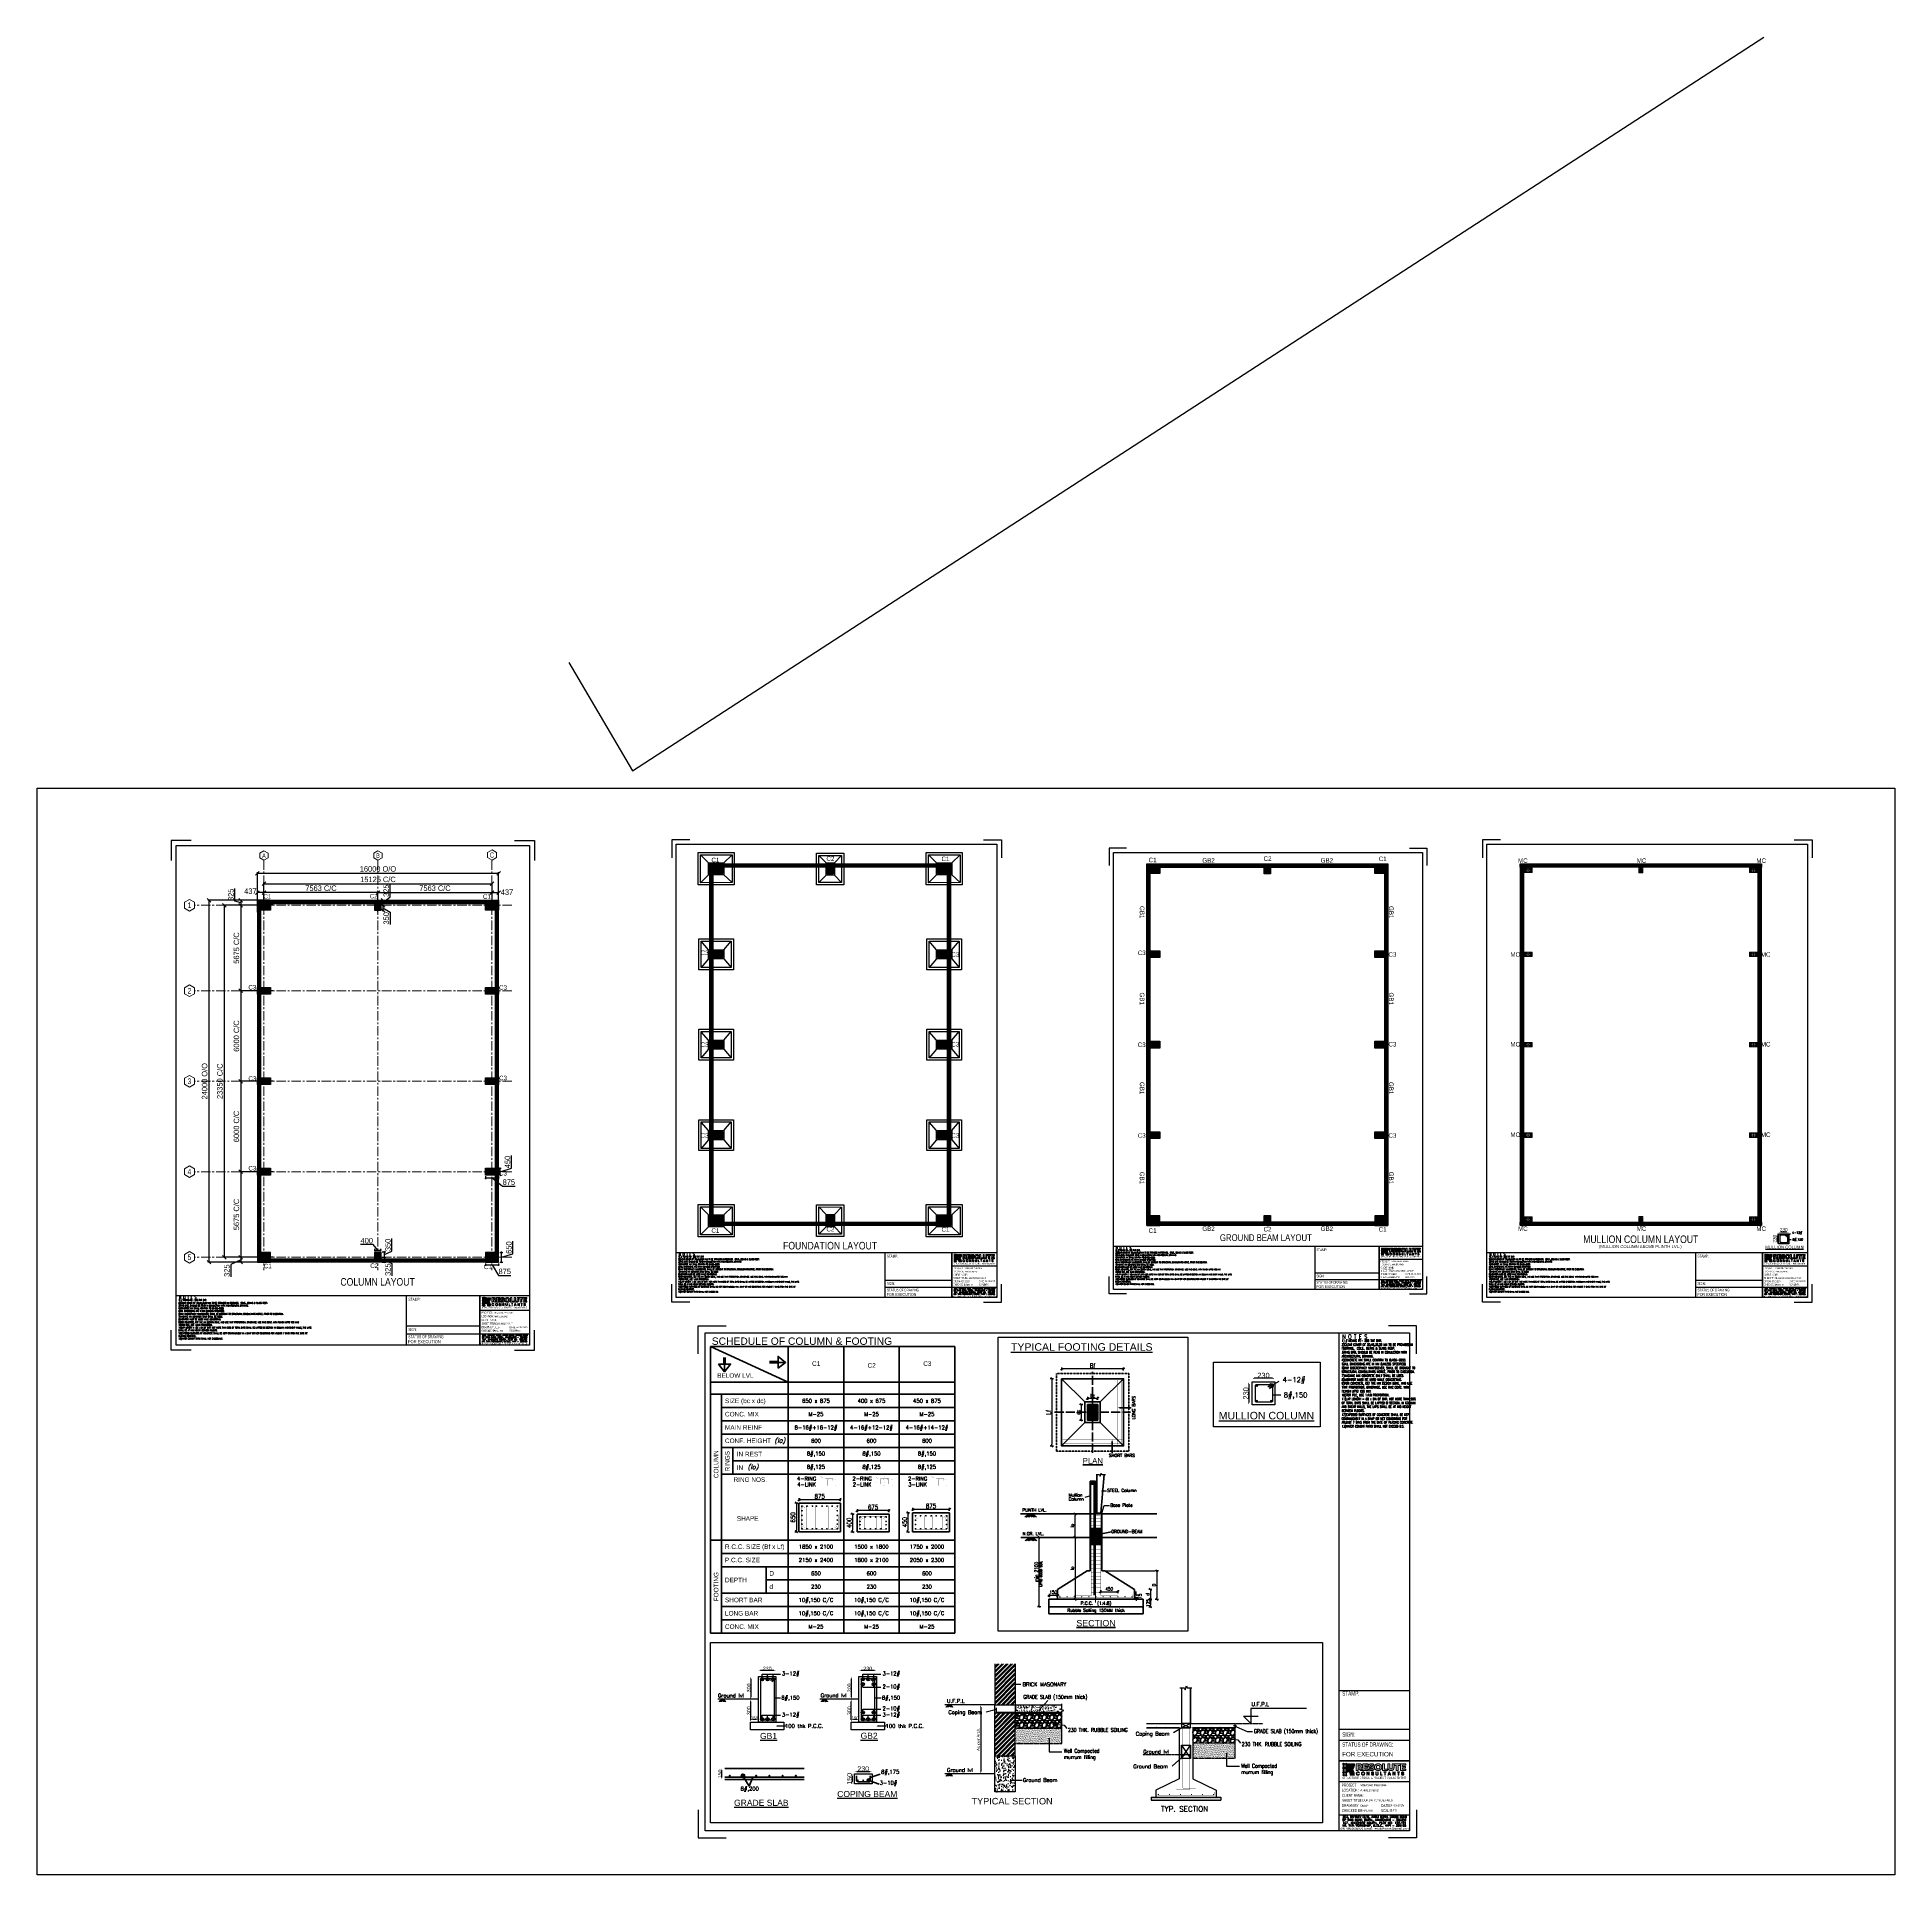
# Model space of a CAD drawing. Header units: inches. Extents: x 683042 to 921062, y -316188 to -5771.
# Drawn here: x 797841 to 921062, y -127661 to -5771 of the extents above; entities that cross this region are included whole.
import ezdxf
from ezdxf.enums import TextEntityAlignment as Align

# ---------------------------------------------------------------- set-up
doc = ezdxf.new("R2010")
doc.units = ezdxf.units.IN
doc.header["$MEASUREMENT"] = 0
for name, pattern in [('ACAD_ISO04W100', [30, 24, -3, 0, -3]), ('ACAD_ISO07W100', [3, 0, -3]), ('CENTER', [2, 1.25, -0.25, 0.25, -0.25]), ('CENTERX2', [101.6, 63.5, -12.7, 12.7, -12.7]), ('DASHDOT', [1, 0.5, -0.25, 0, -0.25]), ('HIDDEN', [0.375, 0.25, -0.125])]:
    doc.linetypes.add(name, pattern=pattern)
for name, color, linetype in [('0-hatch', 8, 'Continuous'), ('CENTER', 252, 'DASHDOT'), ('COL', 1, 'Continuous'), ('DETAIL-A', 41, 'Continuous'), ('Elevation', 6, 'Continuous'), ('FND-TEXT', 7, 'Continuous'), ('FW', 33, 'Continuous'), ('H', 252, 'HIDDEN'), ('R-column', 5, 'Continuous'), ('TEXT', 35, 'Continuous'), ('TXT', 7, 'Continuous'), ('WALL', 30, 'Continuous')]:
    doc.layers.add(name, color=color, linetype=linetype)
for name, color, linetype, lineweight in [('1-r.c.c.', 1, 'Continuous', 13), ('_0', 7, 'Continuous', 25), ('A_BUILT-UP LINE', 1, 'Continuous', 30), ('BM_TIE', 21, 'Continuous', 25), ('CEN', 252, 'CENTERX2', 5), ('CENTER LINE.(FSH)', 10, 'CENTER', 0), ('COLUMN', 5, 'Continuous', 5), ('DIM', 135, 'Continuous', 30), ('FOUND', 97, 'Continuous', 13), ('hatch', 254, 'Continuous', 0), ('PLINTH BEAM', 30, 'Continuous', 25), ('R-beam', 4, 'Continuous', 30), ('R-beam no.', 7, 'Continuous', 30), ('R-comment', 2, 'Continuous', 30), ('R-FOUND', 97, 'Continuous', 30), ('R-P.C.C', 6, 'Continuous', 30), ('R-STEEL', 5, 'Continuous', 30), ('R-text', 7, 'Continuous', 30), ('SCHEDULE', 7, 'Continuous', 30), ('SECTION', 6, 'Continuous', 30), ('STEEL', 5, 'Continuous', 30), ('TEXT-2 CHIRAG', 6, 'Continuous', 9)]:
    doc.layers.add(name, color=color, linetype=linetype, lineweight=lineweight)
doc.styles.add('1PT2', font='simplex.shx', dxfattribs={"width": 0.65, "height": 0.078125})
doc.styles.add('1PT25', font='simplex', dxfattribs={"width": 0.65, "height": 2.5})
doc.styles.add('AR', font='arial.ttf')
doc.styles.add('AR-ROMANS-80', font='romans.shx', dxfattribs={"width": 0.8})
doc.styles.add('ARIAL', font='arial.ttf')
doc.styles.add('C', font='arial.ttf')
doc.styles.add('DEEPAK', font='romans.shx')
doc.styles.add('DIM', font='romans.shx', dxfattribs={"width": 0.8})
doc.styles.add('ROMAND', font='swissc.ttf')
doc.styles.add('ROMANS', font='romans.shx', dxfattribs={"width": 0.8})
doc.styles.add('SC', font='scriptc.shx')
doc.styles.get("Standard").update_dxf_attribs({"font": 'arial.ttf'})
doc.styles.add('style1', font='', dxfattribs={"height": 0.2})
doc.styles.add('style3', font='swisscl.ttf', dxfattribs={"height": 0.21})
doc.styles.get('style1').set_extended_font_data('Swis721 BT')
doc.dimstyles.new('100', dxfattribs={"dimtxt": 125, "dimasz": 50, "dimexe": 100, "dimexo": 0, "dimgap": 0, "dimtad": 0, "dimdec": 0, "dimdsep": 46, "dimtxsty": 'Standard', "dimblk": 'OBLIQUE', "dimblk1": 'OBLIQUE', "dimblk2": 'OBLIQUE', "dimcen": 3, "dimclrd": 251, "dimclrt": 251, "dimadec": 0, "dimazin": 0, "dimtfac": 0.7, "dimtdec": 0, "dimtmove": 1, "dimatfit": 3, "dimldrblk": 'OPEN30', "dimfxl": 200, "dimfxlon": 1, "dimtolj": 1, "dimtzin": 0, "dimarcsym": 2})
doc.dimstyles.new('50', dxfattribs={"dimtxt": 0.2, "dimasz": 0.3, "dimexe": 0.18, "dimexo": 0.0625, "dimgap": 0.09, "dimtad": 0, "dimdec": 3, "dimlfac": 0.5, "dimzin": 0, "dimdsep": 46, "dimtxsty": 'Standard', "dimcen": 0.09, "dimadec": 0, "dimazin": 0, "dimtfac": 1, "dimtdec": 3, "dimtofl": 0, "dimtmove": 0, "dimatfit": 3, "dimfxl": 1, "dimtolj": 1, "dimtzin": 0, "dimarcsym": 0})
doc.dimstyles.new('ali', dxfattribs={"dimtxt": 0.1, "dimasz": 0.05, "dimexe": 0.18, "dimexo": 0.0625, "dimgap": 0.03, "dimtad": 1, "dimzin": 0, "dimdsep": 46, "dimtxsty": 'AR', "dimcen": 0.09, "dimse1": 1, "dimse2": 1, "dimaunit": 1, "dimadec": 4, "dimazin": 0, "dimtfac": 1, "dimtofl": 0, "dimtmove": 0, "dimatfit": 3, "dimfxl": 0.18, "dimtolj": 1, "dimtzin": 0, "dimarcsym": 0})
doc.dimstyles.new('CHIRAG', dxfattribs={"dimscale": 80, "dimtxt": 2.5, "dimasz": 2, "dimexe": 1, "dimexo": 1, "dimgap": 1, "dimtad": 0, "dimdec": 0, "dimzin": 0, "dimdsep": 46, "dimtxsty": 'ROMAND', "dimblk": 'OBLIQUE', "dimcen": 1, "dimclrd": 8, "dimclre": 8, "dimclrt": 256, "dimadec": 0, "dimazin": 0, "dimtfac": 1, "dimtdec": 0, "dimtmove": 0, "dimatfit": 3, "dimfxl": 15, "dimtolj": 1, "dimtzin": 0, "dimlwd": -1, "dimlwe": -1, "dimarcsym": 1})
doc.dimstyles.new('FND', dxfattribs={"dimscale": 3, "dimtxt": 2, "dimasz": 1.5, "dimexe": 1, "dimexo": 0, "dimgap": 0.5, "dimtad": 1, "dimlfac": 0.25, "dimzin": 11, "dimdsep": 46, "dimtxsty": 'DIM', "dimblk1": 'TICK', "dimblk2": 'TICK', "dimsah": 1, "dimcen": 0, "dimdle": 0.3, "dimse1": 1, "dimse2": 1, "dimclrd": 256, "dimclre": 256, "dimclrt": 256, "dimadec": 0, "dimazin": 0, "dimtfac": 0.75, "dimtix": 1, "dimtofl": 0, "dimtmove": 2, "dimatfit": 3, "dimldrblk": 'TICK', "dimfxl": 1, "dimtolj": 1, "dimtzin": 11, "dimarcsym": 0})
doc.dimstyles.new('Scale-100', dxfattribs={"dimtxt": 200, "dimasz": 100, "dimexe": 1.5, "dimexo": 2, "dimgap": 1, "dimtad": 1, "dimtoh": 1, "dimdec": 0, "dimdsep": 46, "dimtxsty": 'ROMANS', "dimblk": 'ARCHTICK', "dimcen": -1, "dimdle": 1.5, "dimclrd": 8, "dimclre": 4, "dimclrt": 4, "dimadec": 0, "dimazin": 0, "dimtfac": 1, "dimtdec": 0, "dimtix": 1, "dimtmove": 0, "dimatfit": 0, "dimldrblk": 'ARCHTICK', "dimfxl": 1, "dimfxlon": 1, "dimlwd": -1, "dimlwe": -1, "dimarcsym": 0})
pattern_1 = [(228.0127875, (360, 500), (-4000, -4500), [67.268, -6659.54402]), (184.9697407, (315, 450), (6000, 500), [115.434, -11427.96238]), (132.510447, (200, 440), (5000, -5500), [81.394, -8058.0163]), (267.273689, (5, 315), (500, 10000), [105.119, -10406.77902]), (292.8336542, (0, 210), (-2500, 6000), [103.0775, -10204.68656]), (357.273689, (40, 115), (-10000, 500), [105.119, -10406.77902]), (37.6942405, (145, 110), (-6500, -5000), [139.0145, -13762.42427]), (72.2553284, (255, 195), (3500, 11000), [131.244, -12993.16075]), (121.4295656, (295, 320), (-4000, 6500), [105.475, -10442.03655]), (175.2363583, (240, 410), (5500, -500), [120.416, -5900.3813]), (222.3974378, (120, 420), (-6000, -5500), [155.724, -15416.6875]), (138.814075, (500, 310), (-3500, 3000), [53.1505, -5261.9224]), (171.4692344, (460, 345), (6500, -1000), [101.1185, -10010.7557]), (225, (360, 360), (-6e-14, -500), [70.7105, -636.39628]), (203.1985905, (325, 420), (2500, 1000), [38.079, -3769.80755]), (291.80141, (290, 405), (-500, 1500), [53.8515, -2638.7309]), (30.963757, (310, 355), (1500, 1000), [87.4645, -2828.01145]), (161.565051, (385, 400), (1000, -500), [63.2455, -1517.89333]), (16.3895403, (0, 405), (5000, 1500), [88.6, -8771.42257]), (70.346176, (85, 430), (-2000, -5500), [74.3305, -7358.70387]), (293.1985905, (385, 500), (-1000, 2500), [76.1575, -3731.72905]), (343.6104597, (415, 430), (-5000, 1500), [88.6, -8771.42257]), (339.443955, (0, 95), (-2500, 1000), [85.44, -4186.56187]), (294.7751406, (80, 65), (-2500, 5500), [71.589, -7087.32153]), (66.8014095, (390, 0), (1000, 2500), [76.1575, -3731.72905]), (17.3540246, (420, 70), (-6500, -2000), [83.8155, -8297.7118]), (69.443955, (145, 0), (-1000, -2500), [42.72, -4229.28187]), (101.309932, (360, 0), (-500, 2000), [25.495, -2524.01476]), (165.963757, (355, 25), (1500, -500), [103.0775, -1958.4753]), (186.009006, (255, 50), (5000, 500), [95.525, -9456.9616]), (303.690068, (310, 310), (-500, 1000), [72.111, -1730.66464]), (353.1572266, (350, 250), (8500, -1000), [125.897, -12463.7813]), (60.945396, (475, 235), (-2000, -3500), [51.478, -5096.33707]), (90, (500, 280), (-500, 500), [30, -470]), (120.256437, (245, 65), (2000, -3500), [69.462, -6876.76]), (48.0127875, (210, 125), (4000, 4500), [134.536, -6592.27602]), (0, (300, 225), (500, 500), [130, -370]), (325.3048465, (430, 225), (5000, -3500), [79.057, -7826.63715]), (254.054604, (495, 180), (-500, -2000), [72.801, -3567.25394]), (207.6459754, (475, 110), (-9500, -5000), [118.5325, -11734.7371]), (175.4260787, (370, 55), (-6500, 500), [125.3995, -12414.5367])]

# ---------------------------------------------------------------- blocks, each defined once
blk = doc.blocks.new('TICK')
for p, q in [((0, 0), (-1, 0)), ((-0.7, -0.7), (0.7, 0.7)), ((0, -1), (0, 1))]:
    blk.add_line(p, q)
blk = doc.blocks.new('*D68')
at = {"layer": 'Defpoints', "color": 0, "transparency": 16777216}
for p in [(852223, -103502), (852223, -103731), (854356, -103731)]:
    blk.add_point(p, dxfattribs=at)
at = {"layer": 'DIM', "lineweight": -2, "transparency": 16777216}
blk.add_line((854251, -103502), (852328, -103502), dxfattribs=at)
at = {"layer": 'DIM', "lineweight": -2, "transparency": 16777216, "xscale": 105, "yscale": 105, "zscale": 105, "rotation": 180}
blk.add_blockref('TICK', (852223, -103502), dxfattribs=at)
at = {"layer": 'DIM', "lineweight": -2, "transparency": 16777216, "xscale": 105, "yscale": 105, "zscale": 105}
blk.add_blockref('TICK', (854356, -103502), dxfattribs=at)
at = {"layer": 'DIM', "lineweight": 35, "transparency": 16777216, "insert": (853289, -103277), "char_height": 300, "attachment_point": 5, "style": 'DIM'}
blk.add_mtext('\\A1;675', dxfattribs=at)
blk = doc.blocks.new('*D69')
at = {"layer": 'Defpoints', "color": 0, "transparency": 16777216}
for p in [(852223, -103731), (851923, -104900), (852223, -104900)]:
    blk.add_point(p, dxfattribs=at)
at = {"layer": 'DIM', "lineweight": -2, "transparency": 16777216}
blk.add_line((851923, -103836), (851923, -104795), dxfattribs=at)
at = {"layer": 'DIM', "lineweight": -2, "transparency": 16777216, "xscale": 105, "yscale": 105, "zscale": 105}
for p, rotation in [((851923, -103731), 90), ((851923, -104900), 270)]:
    blk.add_blockref('TICK', p, dxfattribs=dict(at, rotation=rotation))
at = {"layer": 'DIM', "lineweight": 35, "transparency": 16777216, "insert": (851698, -104315), "char_height": 300, "attachment_point": 5, "rotation": 90, "style": 'DIM'}
blk.add_mtext('\\A1;400', dxfattribs=at)
blk = doc.blocks.new('*D65')
at = {"layer": 'Defpoints', "color": 0, "transparency": 16777216}
for p in [(855904, -103421), (855904, -103650), (858363, -103650)]:
    blk.add_point(p, dxfattribs=at)
at = {"layer": 'DIM', "lineweight": -2, "transparency": 16777216}
blk.add_line((858258, -103421), (856009, -103421), dxfattribs=at)
at = {"layer": 'DIM', "lineweight": -2, "transparency": 16777216, "xscale": 105, "yscale": 105, "zscale": 105, "rotation": 180}
blk.add_blockref('TICK', (855904, -103421), dxfattribs=at)
at = {"layer": 'DIM', "lineweight": -2, "transparency": 16777216, "xscale": 105, "yscale": 105, "zscale": 105}
blk.add_blockref('TICK', (858363, -103421), dxfattribs=at)
at = {"layer": 'DIM', "lineweight": 35, "transparency": 16777216, "insert": (857134, -103196), "char_height": 300, "attachment_point": 5, "style": 'DIM'}
blk.add_mtext('\\A1;875', dxfattribs=at)
blk = doc.blocks.new('*D66')
at = {"layer": 'Defpoints', "color": 0, "transparency": 16777216}
for p in [(855904, -103650), (855604, -104900), (855904, -104900)]:
    blk.add_point(p, dxfattribs=at)
at = {"layer": 'DIM', "lineweight": -2, "transparency": 16777216}
blk.add_line((855604, -103755), (855604, -104795), dxfattribs=at)
at = {"layer": 'DIM', "lineweight": -2, "transparency": 16777216, "xscale": 105, "yscale": 105, "zscale": 105}
for p, rotation in [((855604, -103650), 90), ((855604, -104900), 270)]:
    blk.add_blockref('TICK', p, dxfattribs=dict(at, rotation=rotation))
at = {"layer": 'DIM', "lineweight": 35, "transparency": 16777216, "insert": (855379, -104275), "char_height": 300, "attachment_point": 5, "rotation": 90, "style": 'DIM'}
blk.add_mtext('\\A1;450', dxfattribs=at)
blk = doc.blocks.new('A$C153212E7')
at = {"lineweight": 5}
h = blk.add_hatch(color=256, dxfattribs=at)
h.dxf.hatch_style = 1
h.paths.add_polyline_path([(109, 204), (0, 204), (0, 196), (109, 196)])
h = blk.add_hatch(color=256, dxfattribs=at)
h.dxf.hatch_style = 1
h.paths.add_polyline_path([(109, 96), (0, 96), (0, 104), (109, 104)])
h = blk.add_hatch(color=256, dxfattribs=at)
h.dxf.hatch_style = 1
h.paths.add_polyline_path([(109, 300), (109, 0), (117, 0), (117, 300)])
h = blk.add_hatch(color=3, dxfattribs=at)
h.dxf.hatch_style = 1
h.paths.add_polyline_path([(117, 238), (117, 63), (125, 63), (125, 238)])
h.paths.add_polyline_path([(125, 147), (425, 147), (425, 153), (125, 153)])
h.paths.add_polyline_path([(433, 238), (433, 63), (425, 63), (425, 238)])
h = blk.add_hatch(color=256, dxfattribs=at)
h.dxf.hatch_style = 1
h.paths.add_polyline_path([(279, 153), (279, 262), (271, 262), (271, 153)])
h = blk.add_hatch(color=256, dxfattribs=at)
h.dxf.hatch_style = 1
h.paths.add_polyline_path([(279, 147), (279, 38), (271, 38), (271, 147)])
h = blk.add_hatch(color=256, dxfattribs=at)
h.dxf.hatch_style = 1
h.paths.add_polyline_path([(441, 300), (441, 0), (433, 0), (433, 300)])
h = blk.add_hatch(color=256, dxfattribs=at)
h.dxf.hatch_style = 1
h.paths.add_polyline_path([(441, 204), (550, 204), (550, 196), (441, 196)])
h = blk.add_hatch(color=256, dxfattribs=at)
h.dxf.hatch_style = 1
h.paths.add_polyline_path([(441, 96), (550, 96), (550, 104), (441, 104)])
blk.add_line((75, 150), (475, 150), dxfattribs=at)
at = {"color": 1, "lineweight": 5}
blk.add_lwpolyline([(0, 300), (550, 300), (550, 0), (0, 0)], close=True, dxfattribs=at)
at = {"lineweight": 5}
for points in [[(109, 204), (0, 204), (0, 196), (109, 196)], [(109, 96), (0, 96), (0, 104), (109, 104)], [(109, 300), (109, 0), (117, 0), (117, 300)], [(279, 153), (279, 262), (271, 262), (271, 153)], [(279, 147), (279, 38), (271, 38), (271, 147)], [(441, 300), (441, 0), (433, 0), (433, 300)], [(441, 204), (550, 204), (550, 196), (441, 196)], [(441, 96), (550, 96), (550, 104), (441, 104)]]:
    blk.add_lwpolyline(points, close=True, dxfattribs=at)
blk.add_circle((275, 150), 3, dxfattribs=at)
at = {"layer": 'DETAIL-A', "linetype": 'CENTER', "lineweight": 5, "ltscale": 20}
for p, q in [((550, 150), (0, 150)), ((275, 300), (275, 0))]:
    blk.add_line(p, q, dxfattribs=at)
at = {"layer": 'DETAIL-A', "lineweight": 5}
for p, q in [((25, 250), (95, 250)), ((25, 150), (95, 150)), ((25, 50), (95, 50)), ((60, 218), (60, 282)), ((60, 118), (60, 182)), ((60, 82), (60, 18)), ((145, 250), (215, 250)), ((145, 50), (215, 50)), ((180, 218), (180, 282)), ((180, 82), (180, 18)), ((405, 250), (335, 250)), ((405, 50), (335, 50)), ((370, 218), (370, 282)), ((370, 82), (370, 18)), ((525, 250), (455, 250)), ((525, 150), (455, 150)), ((525, 50), (455, 50)), ((490, 218), (490, 282)), ((490, 118), (490, 182)), ((490, 82), (490, 18))]:
    blk.add_line(p, q, dxfattribs=at)
for points in [[(72, 270), (83, 250), (71, 230), (48, 230), (37, 250), (49, 270)], [(72, 170), (83, 150), (71, 130), (48, 130), (37, 150), (49, 170)], [(72, 30), (83, 50), (71, 70), (48, 70), (37, 50), (49, 30)], [(192, 270), (203, 250), (191, 230), (168, 230), (157, 250), (169, 270)], [(192, 30), (203, 50), (191, 70), (168, 70), (157, 50), (169, 30)], [(358, 270), (347, 250), (359, 230), (382, 230), (393, 250), (381, 270)], [(358, 30), (347, 50), (359, 70), (382, 70), (393, 50), (381, 30)], [(478, 270), (467, 250), (479, 230), (502, 230), (513, 250), (501, 270)], [(478, 170), (467, 150), (479, 130), (502, 130), (513, 150), (501, 170)], [(478, 30), (467, 50), (479, 70), (502, 70), (513, 50), (501, 30)]]:
    blk.add_lwpolyline(points, close=True, dxfattribs=at)
at = {"layer": 'DETAIL-A', "color": 3, "lineweight": 5}
for points in [[(117, 238), (117, 63), (125, 63), (125, 238)], [(125, 147), (425, 147), (425, 153), (125, 153)], [(433, 238), (433, 63), (425, 63), (425, 238)]]:
    blk.add_lwpolyline(points, close=True, dxfattribs=at)
at = {"layer": 'DETAIL-A', "lineweight": 5}
for centre, radius in [((60, 250), 20), ((60, 150), 20), ((60, 50), 20), ((60, 250), 12), ((60, 150), 12), ((60, 50), 12), ((180, 250), 20), ((180, 50), 20), ((180, 250), 12), ((180, 50), 12), ((370, 250), 20), ((370, 50), 20), ((370, 250), 12), ((370, 50), 12), ((490, 250), 20), ((490, 150), 20), ((490, 50), 20), ((490, 250), 12), ((490, 150), 12), ((490, 50), 12)]:
    blk.add_circle(centre, radius, dxfattribs=at)
blk = doc.blocks.new('A$C168B1277')
at = {"lineweight": 5}
h = blk.add_hatch(color=3, dxfattribs=at)
h.dxf.hatch_style = 1
h.paths.add_polyline_path([(50, 331), (200, 331), (200, 325), (50, 325)])
h = blk.add_hatch(color=3, dxfattribs=at)
h.dxf.hatch_style = 1
h.paths.add_polyline_path([(50, 19), (200, 19), (200, 25), (50, 25)])
h = blk.add_hatch(color=3, dxfattribs=at)
h.dxf.hatch_style = 1
h.paths.add_polyline_path([(128, 25), (128, 325), (122, 325), (122, 25)])
at = {"layer": 'DETAIL-A', "lineweight": 5}
h = blk.add_hatch(color=256, dxfattribs=at)
h.dxf.hatch_style = 1
h.paths.add_polyline_path([(122, 171), (10, 171), (10, 179), (122, 179)])
h = blk.add_hatch(color=256, dxfattribs=at)
h.dxf.hatch_style = 1
h.paths.add_polyline_path([(128, 171), (240, 171), (240, 179), (128, 179)])
at = {"linetype": 'CENTER', "lineweight": 5}
blk.add_line((125, 0), (125, 350), dxfattribs=at)
at = {"lineweight": 5}
for points in [[(10, 171), (122, 171), (122, 179), (10, 179)], [(240, 171), (128, 171), (128, 179), (240, 179)]]:
    blk.add_lwpolyline(points, close=True, dxfattribs=at)
at = {"layer": 'DETAIL-A', "linetype": 'CENTER', "lineweight": 5, "ltscale": 20}
for p, q in [((0, 175), (250, 175)), ((125, 350), (125, 0))]:
    blk.add_line(p, q, dxfattribs=at)
at = {"layer": 'DETAIL-A', "lineweight": 5}
for p, q in [((82, 250), (18, 250)), ((82, 100), (18, 100)), ((50, 215), (50, 285)), ((50, 65), (50, 135)), ((232, 250), (168, 250)), ((232, 100), (168, 100)), ((200, 215), (200, 285)), ((200, 65), (200, 135))]:
    blk.add_line(p, q, dxfattribs=at)
at = {"layer": 'DETAIL-A', "color": 1, "lineweight": 5}
blk.add_lwpolyline([(250, 0), (250, 350), (0, 350), (0, 0)], close=True, dxfattribs=at)
at = {"layer": 'DETAIL-A', "lineweight": 5}
for points in [[(30, 262), (50, 273), (70, 261), (70, 238), (50, 227), (30, 239)], [(30, 112), (50, 123), (70, 111), (70, 88), (50, 77), (30, 89)], [(180, 262), (200, 273), (220, 261), (220, 238), (200, 227), (180, 239)], [(180, 112), (200, 123), (220, 111), (220, 88), (200, 77), (180, 89)]]:
    blk.add_lwpolyline(points, close=True, dxfattribs=at)
at = {"layer": 'DETAIL-A', "color": 3, "lineweight": 5}
for points in [[(50, 331), (200, 331), (200, 325), (50, 325)], [(50, 19), (200, 19), (200, 25), (50, 25)], [(128, 25), (128, 325), (122, 325), (122, 25)]]:
    blk.add_lwpolyline(points, close=True, dxfattribs=at)
at = {"layer": 'DETAIL-A', "lineweight": 5}
for centre, radius in [((50, 250), 20), ((50, 100), 20), ((50, 250), 12), ((50, 100), 12), ((200, 250), 20), ((200, 100), 20), ((200, 250), 12), ((200, 100), 12)]:
    blk.add_circle(centre, radius, dxfattribs=at)
blk = doc.blocks.new('COL')
at = {"layer": 'R-column'}
h = blk.add_hatch(color=256, dxfattribs=at)
h.dxf.hatch_style = 1
h.paths.add_polyline_path([(727141, -69770), (726266, -69770), (726266, -69120), (727141, -69120)])
h = blk.add_hatch(color=256, dxfattribs=at)
h.dxf.hatch_style = 1
h.paths.add_polyline_path([(734066, -69120), (734466, -69120), (734466, -69795), (734066, -69795)])
h = blk.add_hatch(color=256, dxfattribs=at)
h.dxf.hatch_style = 1
h.paths.add_polyline_path([(742266, -69770), (741391, -69770), (741391, -69120), (742266, -69120)])
h = blk.add_hatch(color=256, dxfattribs=at)
h.dxf.hatch_style = 1
h.paths.add_polyline_path([(727141, -75345), (726266, -75345), (726266, -74895), (727141, -74895)])
h = blk.add_hatch(color=256, dxfattribs=at)
h.dxf.hatch_style = 1
h.paths.add_polyline_path([(742266, -75345), (741391, -75345), (741391, -74895), (742266, -74895)])
h = blk.add_hatch(color=256, dxfattribs=at)
h.dxf.hatch_style = 1
h.paths.add_polyline_path([(727141, -81345), (726266, -81345), (726266, -80895), (727141, -80895)])
h = blk.add_hatch(color=256, dxfattribs=at)
h.dxf.hatch_style = 1
h.paths.add_polyline_path([(742266, -81345), (741391, -81345), (741391, -80895), (742266, -80895)])
h = blk.add_hatch(color=256, dxfattribs=at)
h.dxf.hatch_style = 1
h.paths.add_polyline_path([(727141, -87345), (726266, -87345), (726266, -86895), (727141, -86895)])
h = blk.add_hatch(color=256, dxfattribs=at)
h.dxf.hatch_style = 1
h.paths.add_polyline_path([(742266, -87345), (741391, -87345), (741391, -86895), (742266, -86895)])
h = blk.add_hatch(color=256, dxfattribs=at)
h.dxf.hatch_style = 1
h.paths.add_polyline_path([(727141, -92470), (726266, -92470), (726266, -93120), (727141, -93120)])
h = blk.add_hatch(color=256, dxfattribs=at)
h.dxf.hatch_style = 1
h.paths.add_polyline_path([(734066, -92445), (734466, -92445), (734466, -93120), (734066, -93120)])
h = blk.add_hatch(color=256, dxfattribs=at)
h.dxf.hatch_style = 1
h.paths.add_polyline_path([(742266, -92470), (741391, -92470), (741391, -93120), (742266, -93120)])
for points in [[(727141, -69770), (726266, -69770), (726266, -69120), (727141, -69120)], [(734066, -69120), (734466, -69120), (734466, -69795), (734066, -69795)], [(742266, -69770), (741391, -69770), (741391, -69120), (742266, -69120)], [(727141, -75345), (726266, -75345), (726266, -74895), (727141, -74895)], [(742266, -75345), (741391, -75345), (741391, -74895), (742266, -74895)], [(727141, -81345), (726266, -81345), (726266, -80895), (727141, -80895)], [(742266, -81345), (741391, -81345), (741391, -80895), (742266, -80895)], [(727141, -87345), (726266, -87345), (726266, -86895), (727141, -86895)], [(742266, -87345), (741391, -87345), (741391, -86895), (742266, -86895)], [(727141, -92470), (726266, -92470), (726266, -93120), (727141, -93120)], [(734066, -92445), (734466, -92445), (734466, -93120), (734066, -93120)], [(742266, -92470), (741391, -92470), (741391, -93120), (742266, -93120)]]:
    blk.add_lwpolyline(points, close=True, dxfattribs=at)
blk = doc.blocks.new('F C1')
at = {"layer": 'R-FOUND'}
for points in [[(755648, -134227), (757748, -134226), (757748, -136076), (755648, -136077)], [(756186, -134751), (757211, -134751), (757211, -135551), (756186, -135551)]]:
    blk.add_lwpolyline(points, close=True, dxfattribs=at)
for points in [[(756186, -134751), (755648, -134227)], [(757211, -134751), (757748, -134226)], [(756186, -135551), (755648, -136077)], [(757211, -135551), (757748, -136076)]]:
    blk.add_lwpolyline(points, dxfattribs=at)
at = {"layer": 'R-P.C.C'}
blk.add_lwpolyline([(755498, -134077), (757898, -134076), (757898, -136226), (755498, -136227)], close=True, dxfattribs=at)
blk = doc.blocks.new('F C2')
at = {"layer": 'R-FOUND'}
for points in [[(763512, -134239), (765012, -134241), (765008, -136040), (763508, -136038)], [(763986, -134726), (764536, -134726), (764536, -135551), (763986, -135551)]]:
    blk.add_lwpolyline(points, close=True, dxfattribs=at)
for points in [[(763986, -134726), (763512, -134239)], [(764536, -134726), (765012, -134241)], [(763986, -135551), (763508, -136038)], [(764536, -135551), (765008, -136040)]]:
    blk.add_lwpolyline(points, dxfattribs=at)
at = {"layer": 'R-P.C.C'}
blk.add_lwpolyline([(763362, -134089), (765162, -134091), (765158, -136190), (763358, -136188)], close=True, dxfattribs=at)
blk = doc.blocks.new('F C3')
at = {"layer": 'R-FOUND'}
for points in [[(755698, -128601), (757698, -128601), (757698, -130351), (755698, -130351)], [(756186, -129176), (757211, -129176), (757211, -129776), (756186, -129776)]]:
    blk.add_lwpolyline(points, close=True, dxfattribs=at)
for points in [[(756186, -129176), (755698, -128615)], [(757211, -129176), (757698, -128601)], [(756186, -129776), (755698, -130351)], [(757211, -129776), (757698, -130351)]]:
    blk.add_lwpolyline(points, dxfattribs=at)
at = {"layer": 'R-P.C.C'}
blk.add_lwpolyline([(755548, -128451), (757848, -128451), (757848, -130501), (755548, -130501)], close=True, dxfattribs=at)
blk = doc.blocks.new('*D135')
at = {"layer": 'Defpoints', "color": 0, "transparency": 16777216}
for p in [(845679, -114503, 0), (845169, -116018), (845679, -116018, 0)]:
    blk.add_point(p, dxfattribs=at)
at = {"layer": 'R-text', "color": 0, "lineweight": -2, "transparency": 16777216}
blk.add_line((845169, -114653), (845169, -115868), dxfattribs=at)
at = {"layer": 'R-text', "color": 0, "transparency": 16777216}
for points in [[(845144, -114653), (845194, -114653), (845169, -114503)], [(845144, -115868), (845194, -115868), (845169, -116018)]]:
    blk.add_solid(points, dxfattribs=at)
at = {"layer": 'R-text', "color": 7, "transparency": 16777216, "insert": (845042, -115261), "char_height": 250, "attachment_point": 5, "rotation": 90, "style": 'AR'}
blk.add_mtext('\\A1;300', dxfattribs=at)
blk = doc.blocks.new('*D136')
at = {"layer": 'Defpoints', "color": 0, "transparency": 16777216}
for p in [(845679, -114112), (845679, -114503), (846848, -114503)]:
    blk.add_point(p, dxfattribs=at)
at = {"layer": 'R-text', "color": 0, "lineweight": -2, "transparency": 16777216}
blk.add_line((846698, -114112), (845829, -114112), dxfattribs=at)
at = {"layer": 'R-text', "color": 0, "transparency": 16777216}
for points in [[(845829, -114087), (845829, -114137), (845679, -114112)], [(846698, -114087), (846698, -114137), (846848, -114112)]]:
    blk.add_solid(points, dxfattribs=at)
at = {"layer": 'R-text', "color": 7, "transparency": 16777216, "insert": (846263, -113984), "char_height": 250, "attachment_point": 5, "style": 'AR'}
blk.add_mtext('\\A1;230', dxfattribs=at)
blk = doc.blocks.new('_ArchTick')
at = {"color": 0, "linetype": 'ByBlock', "const_width": 0.15}
blk.add_lwpolyline([(-0.5, -0.5), (0.5, 0.5)], dxfattribs=at)
blk = doc.blocks.new('*D133')
at = {"layer": 'Defpoints', "color": 0, "transparency": 16777216}
for p in [(845169, -116018), (845679, -116018, 0), (845679, -117534, 0)]:
    blk.add_point(p, dxfattribs=at)
at = {"layer": 'R-text', "color": 0, "lineweight": -2, "transparency": 16777216}
blk.add_line((845169, -117384), (845169, -116168), dxfattribs=at)
at = {"layer": 'R-text', "color": 0, "transparency": 16777216}
for points in [[(845144, -116168), (845194, -116168), (845169, -116018)], [(845144, -117384), (845194, -117384), (845169, -117534)]]:
    blk.add_solid(points, dxfattribs=at)
at = {"layer": 'R-text', "color": 7, "transparency": 16777216, "insert": (845042, -116776), "char_height": 250, "attachment_point": 5, "rotation": 90, "style": 'AR'}
blk.add_mtext('\\A1;300', dxfattribs=at)
blk = doc.blocks.new('*D134')
at = {"layer": 'Defpoints', "color": 0, "transparency": 16777216}
for p in [(845169, -117352), (845169, -117534), (845679, -117534, 0)]:
    blk.add_point(p, dxfattribs=at)
at = {"layer": 'R-text', "color": 0, "lineweight": -2, "transparency": 16777216}
blk.add_line((845529, -117352), (845319, -117352), dxfattribs=at)
at = {"layer": 'R-text', "color": 0, "transparency": 16777216}
for points in [[(845319, -117327), (845319, -117377), (845169, -117352)], [(845529, -117327), (845529, -117377), (845679, -117352)]]:
    blk.add_solid(points, dxfattribs=at)
at = {"layer": 'R-text', "color": 7, "transparency": 16777216, "insert": (845424, -117250), "char_height": 200, "attachment_point": 5, "style": 'AR'}
blk.add_mtext('\\A1;150', dxfattribs=at)
blk = doc.blocks.new('_Oblique')
at = {"color": 0, "linetype": 'ByBlock', "lineweight": -2}
blk.add_line((-0.5, -0.5), (0.5, 0.5), dxfattribs=at)
blk = doc.blocks.new('_Open30')
at = {"color": 0, "linetype": 'ByBlock', "lineweight": -2}
for p, q in [((-1, 0.3), (0, 0)), ((0, 0), (-1, -0.3)), ((0, 0), (-1, 0))]:
    blk.add_line(p, q, dxfattribs=at)
blk = doc.blocks.new('*D138')
at = {"layer": 'Defpoints', "color": 0, "transparency": 16777216}
for p in [(860736, -116380, 0), (860427, -120964), (860736, -120964)]:
    blk.add_point(p, dxfattribs=at)
at = {"layer": 'R-text', "color": 0, "lineweight": -2, "transparency": 16777216}
blk.add_line((860427, -116530), (860427, -120814), dxfattribs=at)
at = {"layer": 'R-text', "color": 0, "transparency": 16777216}
for points in [[(860402, -116530), (860452, -116530), (860427, -116380)], [(860402, -120814), (860452, -120814), (860427, -120964)]]:
    blk.add_solid(points, dxfattribs=at)
at = {"layer": 'R-text', "color": 7, "transparency": 16777216, "insert": (860299, -118672), "char_height": 200, "attachment_point": 5, "rotation": 90, "style": 'AR'}
blk.add_mtext('\\A1;As per Arch.', dxfattribs=at)
blk = doc.blocks.new('*D139')
at = {"layer": 'Defpoints', "color": 0, "transparency": 16777216}
for p in [(851903, -121615), (852050, -120965), (852050, -121615)]:
    blk.add_point(p, dxfattribs=at)
at = {"layer": 'R-text', "color": 0, "lineweight": -2, "transparency": 16777216}
blk.add_line((851903, -121115), (851903, -121465), dxfattribs=at)
at = {"layer": 'R-text', "color": 0, "transparency": 16777216}
for points in [[(851878, -121115), (851928, -121115), (851903, -120965)], [(851878, -121465), (851928, -121465), (851903, -121615)]]:
    blk.add_solid(points, dxfattribs=at)
at = {"layer": 'R-text', "color": 7, "transparency": 16777216, "insert": (851723, -121290), "char_height": 250, "attachment_point": 5, "rotation": 90, "style": 'AR'}
blk.add_mtext('\\A1;{\\H1.333x;150}', dxfattribs=at)
blk = doc.blocks.new('*D140')
at = {"layer": 'Defpoints', "color": 0, "transparency": 16777216}
for p in [(852050, -120965), (853220, -120809), (853220, -120965)]:
    blk.add_point(p, dxfattribs=at)
at = {"layer": 'R-text', "color": 0, "lineweight": -2, "transparency": 16777216}
blk.add_line((852200, -120809), (853070, -120809), dxfattribs=at)
at = {"layer": 'R-text', "color": 0, "transparency": 16777216}
for points in [[(852200, -120784), (852200, -120834), (852050, -120809)], [(853070, -120784), (853070, -120834), (853220, -120809)]]:
    blk.add_solid(points, dxfattribs=at)
at = {"layer": 'R-text', "color": 7, "transparency": 16777216, "insert": (852635, -120628), "char_height": 250, "attachment_point": 5, "style": 'AR'}
blk.add_mtext('\\A1;{\\H1.333x;230}', dxfattribs=at)
blk = doc.blocks.new('*D137')
at = {"layer": 'Defpoints', "color": 0, "transparency": 16777216}
for p in [(843259, -120601), (843460, -120601, 0), (843460, -121332, 0)]:
    blk.add_point(p, dxfattribs=at)
at = {"layer": 'R-text', "color": 0, "lineweight": -2, "transparency": 16777216}
blk.add_line((843259, -121182), (843259, -120751), dxfattribs=at)
at = {"layer": 'R-text', "color": 0, "transparency": 16777216}
for points in [[(843234, -120751), (843284, -120751), (843259, -120601)], [(843234, -121182), (843284, -121182), (843259, -121332)]]:
    blk.add_solid(points, dxfattribs=at)
at = {"layer": 'R-text', "color": 7, "transparency": 16777216, "insert": (843121, -120967), "char_height": 250, "attachment_point": 5, "rotation": 90, "style": 'AR'}
blk.add_mtext('\\A1;150', dxfattribs=at)
blk = doc.blocks.new('A$C2C922239')
h = blk.add_hatch(color=1)
h.dxf.hatch_style = 1
h.paths.add_polyline_path([(-205, 95, 0.059563), (-183, 124, 0.030024), (-175, 140, 0.031529), (-169, 156, 0.02983), (-165, 174, 0.022054), (-162, 194), (-162, 200), (-198, 200), (-234, 200), (-234, 196, -0.009412), (-235, 188, -0.016544), (-236, 182, -0.018856), (-238, 177, -0.018633), (-240, 172, -0.066463), (-250, 153, -0.066961), (-265, 138, -0.066221), (-283, 128, -0.063059), (-304, 122), (-309, 121), (-309, 127), (-309, 133), (-301, 134, 0.061498), (-287, 139, 0.058794), (-273, 147, 0.058282), (-262, 158, 0.058412), (-253, 171, 0.026018), (-250, 178, 0.020258), (-248, 185, 0.02065), (-246, 192, 0.046933), (-246, 198), (-246, 200), (-277, 201), (-308, 201), (-309, 206, 0.015319), (-309, 209, 0.048534), (-309, 210, 0.086192), (-310, 211, 0.232592), (-310, 211, 0.232592), (-311, 211, 0.086192), (-311, 210, 0.048534), (-312, 209, 0.015319), (-312, 206), (-312, 201), (-323, 201), (-335, 200), (-335, 206, 0.014616), (-335, 208, 0.058868), (-336, 210, 0.109623), (-336, 211, 0.149869), (-337, 211, 0.158528), (-338, 211, 0.204663), (-338, 211, 0.071543), (-339, 209, 0.00915), (-339, 206), (-339, 200), (-350, 200), (-362, 200), (-362, 206, 0.012479), (-362, 209, 0.051915), (-362, 210, 0.108465), (-363, 211, 0.223945), (-363, 211, 0.316566), (-364, 211, 0.075868), (-365, 209, 0.014867), (-365, 206), (-365, 201), (-371, 201, 0.01159), (-374, 200, 0.043016), (-376, 200, 0.081294), (-377, 200, 0.250134), (-378, 199, 0.250134), (-377, 198, 0.081294), (-376, 198, 0.043016), (-374, 197, 0.01159), (-371, 197), (-365, 197), (-365, 167), (-365, 137), (-371, 137, 0.01159), (-374, 136, 0.043016), (-376, 136, 0.081294), (-377, 136, 0.250134), (-378, 135, 0.250134), (-377, 134, 0.081294), (-376, 134, 0.043016), (-374, 133, 0.01159), (-371, 133), (-365, 133), (-365, 127), (-365, 122), (-371, 122, 0.01159), (-374, 121, 0.043016), (-376, 121, 0.081294), (-377, 121, 0.250134), (-378, 120, 0.250134), (-377, 119, 0.081294), (-376, 119, 0.043016), (-374, 118, 0.01159), (-371, 118), (-365, 118), (-365, 85), (-365, 53), (-371, 53, 0.01159), (-374, 52, 0.043016), (-376, 52, 0.081294), (-377, 52, 0.250134), (-378, 51, 0.250134), (-377, 50, 0.081294), (-376, 50, 0.043016), (-374, 49, 0.01159), (-371, 49), (-365, 49), (-365, 26), (-365, 2), (-371, 2, 0.00738), (-375, 2, 0.067147), (-377, 2, 0.186422), (-377, 2, 0.134775), (-378, 0, 0.134481), (-377, -1, 0.186514), (-377, -1, 0.067312), (-375, -1, 0.007414), (-371, -2), (-365, -2), (-365, -6, 0.016668), (-365, -8, 0.063857), (-364, -10, 0.126482), (-364, -10, 0.188639), (-363, -11, 0.188641), (-363, -10, 0.126481), (-362, -10, 0.063857), (-362, -8, 0.016668), (-362, -6), (-362, -2), (-350, -2), (-339, -2), (-339, -6, 0.013964), (-339, -9, 0.090841), (-338, -10, 0.188085), (-338, -10, 0.102588), (-337, -11, 0.102588), (-336, -10, 0.300183), (-335, -9, 0.018653), (-335, -6), (-335, -2), (-323, -2), (-312, -2), (-312, -6, 0.016668), (-312, -8, 0.063857), (-311, -10, 0.126482), (-311, -10, 0.188639), (-310, -11, 0.188641), (-310, -10, 0.126481), (-309, -10, 0.063857), (-309, -8, 0.016668), (-309, -6), (-309, -2), (-302, -2, 0.007414), (-298, -1, 0.067312), (-297, -1, 0.186514), (-296, -1, 0.134481), (-296, 0, 0.134481), (-296, 2, 0.186514), (-297, 2, 0.067312), (-298, 2, 0.007414), (-302, 2), (-309, 2), (-309, 26), (-309, 49), (-301, 50, 0.059604), (-266, 57, 0.058617), (-233, 73, 0.058598)])
h.paths.add_polyline_path([(-313, 85), (-313, 52), (-324, 52), (-335, 52), (-335, 85), (-335, 118), (-324, 118), (-313, 118)], flags=16)
h.paths.add_polyline_path([(-312, 121), (-323, 121), (-335, 121), (-335, 127), (-335, 134), (-323, 133), (-312, 133), (-312, 127)], flags=16)
h.paths.add_polyline_path([(-312, 49), (-312, 26), (-312, 2), (-323, 2), (-335, 2), (-335, 26), (-335, 50), (-323, 49)], flags=16)
h.paths.add_polyline_path([(-313, 136), (-324, 136), (-335, 136), (-335, 167), (-335, 197), (-324, 197), (-313, 197), (-313, 167)], flags=16)
h.paths.add_polyline_path([(-339, 85), (-339, 52), (-350, 52), (-362, 52), (-362, 85), (-362, 118), (-350, 118), (-339, 118)], flags=16)
h.paths.add_polyline_path([(-339, 121), (-350, 121), (-362, 121), (-362, 127), (-362, 133), (-350, 133), (-339, 133), (-339, 127)], flags=16)
h.paths.add_polyline_path([(-339, 49), (-339, 26), (-339, 2), (-350, 2), (-362, 2), (-362, 26), (-362, 49), (-350, 49)], flags=16)
h.paths.add_polyline_path([(-339, 136), (-350, 136), (-362, 136), (-362, 167), (-362, 197), (-350, 197), (-339, 197), (-339, 167)], flags=16)
h.paths.add_polyline_path([(-240, 14, 0.030138), (-242, 25, 0.030072), (-246, 35, 0.041829), (-251, 43), (-254, 48), (-241, 54, 0.01499), (-231, 60, 0.013987), (-220, 66, 0.014341), (-210, 73, 0.018788), (-202, 80, -0.002901), (-199, 82, -0.004505), (-196, 84, -0.00156), (-194, 86, -0.366917), (-192, 86, -0.002921), (-187, 77, -0.009763), (-182, 67, -0.014413), (-178, 59, -0.019969), (-174, 47, -0.022777), (-170, 35, -0.02352), (-168, 23, -0.024538), (-167, 11), (-166, -2), (-203, -2), (-239, -2), (-239, 5, 0.043988)], flags=17)
at = {"layer": '0-hatch'}
h = blk.add_hatch(color=256, dxfattribs=at)
h.dxf.hatch_style = 1
h.paths.add_polyline_path([(659, 142), (659, 83), (706, 83), (753, 83), (753, 96), (753, 108), (723, 108), (692, 108), (692, 119), (692, 130), (718, 130), (744, 130), (744, 143), (744, 155), (718, 155), (692, 155), (692, 166), (692, 176), (722, 176), (751, 176), (751, 189), (751, 201), (705, 201), (659, 201)])
h.paths.add_polyline_path([(546, 188), (546, 174), (564, 174), (582, 174), (582, 129), (582, 83), (599, 83), (615, 83), (615, 129), (615, 174), (633, 174), (651, 174), (651, 188), (651, 201), (599, 201), (546, 201)])
edge = h.paths.add_edge_path()
edge.add_arc((4456, 165), 4025, 180, 180.3078)
edge.add_arc((705, 144), 274, 180.3078, 182.4987)
edge.add_arc((516, 136), 84.5, 182.4988, 187.0539)
edge.add_arc((477, 131), 45.1, 187.0539, 194.3463)
edge.add_arc((496, 136), 64.8, 194.3463, 205.9349)
edge.add_arc((474, 126), 40.6, 205.935, 222.3911)
edge.add_arc((473, 125), 39.3, 222.391, 239.1656)
edge.add_arc((483, 140), 57.6, 239.1656, 251.7642)
edge.add_arc((489, 161), 79.1, 251.7642, 255.5316)
edge.add_arc((478, 115), 32.1, 255.5317, 262.9239)
edge.add_arc((480, 132), 48.5, 262.924, 268.5874)
edge.add_arc((486, 401), 318, 268.5874, 270)
edge.add_arc((486, 401), 318, 270, 271.4065)
edge.add_arc((493, 132), 48.8, 271.4066, 277.025)
edge.add_arc((495, 115), 31.8, 277.025, 284.4248)
edge.add_arc((484, 157), 75, 284.4248, 288.3235)
edge.add_arc((488, 146), 63.4, 288.3236, 298.9899)
edge.add_arc((500, 123), 37.5, 298.9899, 314.8052)
edge.add_arc((499, 125), 39.6, 314.8051, 330.1094)
edge.add_arc((466, 144), 77.2, 330.1095, 339.4051)
edge.add_arc((517, 125), 23.4, 339.4051, 351.0751)
edge.add_arc((481, 130), 59.3, 351.0751, 356.9038)
edge.add_arc((293, 140), 248, 356.9038, 359.2595)
edge.add_arc((-5524, 216), 6065, 359.2595, 359.4914)
edge.add_line((541, 162), (541, 201))
edge.add_line((541, 201), (525, 201))
edge.add_line((525, 201), (509, 201))
edge.add_line((509, 201), (509, 165))
edge.add_arc((-5535, 218), 6044, 359.2682, 359.4921, ccw=False)
edge.add_arc((331, 143), 178, 356.4142, 359.2683, ccw=False)
edge.add_arc((471, 135), 37.4, 348.5084, 356.4142, ccw=False)
edge.add_arc((489, 131), 18.8, 335.2499, 348.5084, ccw=False)
edge.add_arc((464, 143), 47.1, 332.4829, 335.2499, ccw=False)
edge.add_arc((460, 144), 50.8, 329.8671, 332.4829, ccw=False)
edge.add_arc((466, 141), 44.8, 327.2435, 329.8671, ccw=False)
edge.add_arc((496, 122), 8.69, 318.3958, 327.2436, ccw=False)
edge.add_arc((494, 124), 11.4, 300.555, 318.3958, ccw=False)
edge.add_arc((488, 133), 22.7, 289.9478, 300.555, ccw=False)
edge.add_arc((487, 137), 26.5, 280.048, 289.9478, ccw=False)
edge.add_arc((487, 137), 26.7, 270.2176, 280.0479, ccw=False)
edge.add_arc((487, 141), 31, 257.9745, 270.2177, ccw=False)
edge.add_arc((484, 130), 18.9, 240.2289, 257.9745, ccw=False)
edge.add_arc((484, 129), 18, 222.0004, 240.2289, ccw=False)
edge.add_arc((490, 134), 26.3, 208.2878, 222.0004, ccw=False)
edge.add_arc((478, 128), 12.4, 190.7484, 208.2879, ccw=False)
edge.add_arc((505, 133), 39.8, 183.3692, 190.7484, ccw=False)
edge.add_arc((658, 142), 194, 180.6785, 183.3692, ccw=False)
edge.add_arc((6848, 215), 6384, 180.4631, 180.6786, ccw=False)
edge.add_line((464, 164), (464, 201))
edge.add_line((464, 201), (448, 201))
edge.add_line((448, 201), (431, 201))
edge.add_line((431, 201), (431, 165))
h.paths.add_polyline_path([(336, 142), (336, 83), (381, 83), (425, 83), (425, 96), (425, 109), (397, 109), (369, 109), (369, 155), (369, 201), (353, 201), (336, 201)])
h.paths.add_polyline_path([(-13, 142), (-13, 83), (34, 83), (81, 83), (81, 96), (81, 108), (51, 108), (20, 108), (20, 119), (20, 130), (46, 130), (72, 130), (72, 143), (72, 155), (46, 155), (20, 155), (20, 166), (20, 176), (50, 176), (79, 176), (79, 189), (79, 201), (33, 201), (-13, 201)])
edge = h.paths.add_edge_path(flags=16)
edge.add_arc((-79, 154), 21.9, 50.2664, 63.1978, ccw=False)
edge.add_arc((-73, 161), 12.4, 30.4638, 50.2665, ccw=False)
edge.add_arc((-73, 161), 13.1, 11.3264, 30.4637, ccw=False)
edge.add_arc((-86, 158), 26.5, 0, 11.3264, ccw=False)
edge.add_arc((-86, 158), 26.5, -11.3264, 0, ccw=False)
edge.add_arc((-73, 155), 13.1, 329.5363, 348.6736, ccw=False)
edge.add_arc((-73, 155), 12.4, 309.7335, 329.5362, ccw=False)
edge.add_arc((-79, 162), 21.9, 296.8022, 309.7336, ccw=False)
edge.add_arc((-78, 161), 20.6, 287.9493, 296.8022, ccw=False)
edge.add_arc((-77, 157), 16.4, 277.4349, 287.9493, ccw=False)
edge.add_arc((-79, 178), 37.2, 271.1962, 277.4349, ccw=False)
edge.add_arc((-86, 492), 352, 270.0001, 271.1962, ccw=False)
edge.add_line((-86, 140), (-99, 140))
edge.add_line((-99, 140), (-99, 158))
edge.add_line((-99, 158), (-99, 175))
edge.add_line((-99, 175), (-86, 175))
edge.add_arc((-86, -176), 352, 88.8038, 89.9999, ccw=False)
edge.add_arc((-79, 138), 37.2, 82.5651, 88.8038, ccw=False)
edge.add_arc((-77, 159), 16.4, 72.0507, 82.5651, ccw=False)
edge.add_arc((-78, 155), 20.6, 63.1978, 72.0507, ccw=False)
edge = h.paths.add_edge_path()
edge.add_line((-132, 142), (-132, 83))
edge.add_line((-132, 83), (-115, 83))
edge.add_line((-115, 83), (-99, 83))
edge.add_line((-99, 83), (-99, 99))
edge.add_line((-99, 99), (-99, 116))
edge.add_line((-99, 116), (-90, 115))
edge.add_line((-90, 115), (-80, 115))
edge.add_line((-80, 115), (-70, 99))
edge.add_line((-70, 99), (-59, 84))
edge.add_line((-59, 84), (-42, 84))
edge.add_line((-42, 84), (-24, 83))
edge.add_line((-24, 83), (-31, 95))
edge.add_arc((-2649, -1692), 3169, 34.3173, 34.4227)
edge.add_arc((-3505, -2279), 4207, 34.4228, 34.508)
edge.add_arc((-3203, -2071), 3840, 34.508, 34.5942)
edge.add_arc((-924, -499), 1072, 34.5941, 34.8169)
edge.add_arc((111, 221), 189, 213.8261, 214.8168, ccw=False)
edge.add_arc((45, 176), 109, 212.3296, 213.8262, ccw=False)
edge.add_arc((129, 229), 208, 211.6651, 212.3297, ccw=False)
edge.add_arc((-48, 120), 0.882, 180, 211.6651, ccw=False)
edge.add_arc((-48, 120), 0.452, 132.8325, 180, ccw=False)
edge.add_arc((-44, 116), 6.49, 126.088, 132.8325, ccw=False)
edge.add_arc((-43, 115), 8.15, 119.3363, 126.0879, ccw=False)
edge.add_arc((-41, 111), 12.7, 114.4954, 119.3365, ccw=False)
edge.add_arc((-52, 135), 14.2, 294.4954, 309.1183)
edge.add_arc((-92, 184), 77.1, 309.1183, 313.3048)
edge.add_arc((-91, 183), 76.1, 313.3047, 317.6598)
edge.add_arc((-53, 149), 24.5, 317.6597, 327.7993)
edge.add_arc((-61, 153), 33.6, 327.7992, 339.8434)
edge.add_arc((-75, 159), 48.5, 339.8434, 349.0006)
edge.add_arc((-76, 159), 49.5, 349.0005, 358.071)
edge.add_arc((-64, 158), 37.9, 358.071, 369.1486)
edge.add_arc((-70, 157), 43.8, 9.1487, 27.0727)
edge.add_arc((-65, 160), 38.8, 27.0728, 46.6709)
edge.add_arc((-68, 157), 42.2, 46.671, 65.3576)
edge.add_arc((-75, 142), 59.1, 65.3576, 79.8921)
edge.add_arc((-73, 152), 49.2, 79.8921, 85.9549)
edge.add_arc((-87, -39), 240, 85.9549, 87.8289)
edge.add_arc((-93, -206), 408, 87.8289, 89.3037)
edge.add_arc((-103, -1078), 1279, 89.3037, 89.9328)
edge.add_line((-102, 201), (-132, 201))
edge.add_line((-132, 201), (-132, 142))
edge = h.paths.add_edge_path(flags=16)
edge.add_arc((259, 144), 30.4, 54.6528, 64.1687, ccw=False)
edge.add_arc((260, 145), 29.7, 44.9789, 54.6527, ccw=False)
edge.add_arc((259, 144), 31.4, 35.5821, 44.9788, ccw=False)
edge.add_arc((253, 139), 38.7, 27.5459, 35.5821, ccw=False)
edge.add_arc((256, 141), 34.9, 21.733, 27.5459, ccw=False)
edge.add_arc((275, 149), 14.4, 10.4749, 21.733, ccw=False)
edge.add_arc((267, 147), 22.5, 2.0411, 10.4749, ccw=False)
edge.add_arc((136, 142), 154, 0, 2.0411, ccw=False)
edge.add_arc((136, 142), 154, 357.9596, 360, ccw=False)
edge.add_arc((267, 138), 22.6, 349.5605, 357.9595, ccw=False)
edge.add_arc((275, 136), 14.4, 338.3233, 349.5605, ccw=False)
edge.add_arc((257, 144), 34.4, 332.4504, 338.3233, ccw=False)
edge.add_arc((256, 144), 35.1, 323.7497, 332.4503, ccw=False)
edge.add_arc((257, 143), 34.1, 314.851, 323.7496, ccw=False)
edge.add_arc((257, 143), 33.1, 305.8188, 314.851, ccw=False)
edge.add_arc((259, 141), 30.5, 296.2288, 305.8189, ccw=False)
edge.add_arc((262, 134), 23.5, 288.7771, 296.2289, ccw=False)
edge.add_arc((264, 128), 16.7, 279.1482, 288.7771, ccw=False)
edge.add_arc((262, 139), 27.7, 272.0938, 279.1481, ccw=False)
edge.add_arc((258, 251), 140, 269.9711, 272.0937, ccw=False)
edge.add_arc((258, 266), 155, 267.9554, 269.971, ccw=False)
edge.add_arc((254, 134), 22.6, 259.591, 267.9554, ccw=False)
edge.add_arc((252, 125), 14, 248.206, 259.591, ccw=False)
edge.add_arc((259, 141), 31.5, 241.9978, 248.206, ccw=False)
edge.add_arc((260, 143), 33.8, 232.7516, 241.9978, ccw=False)
edge.add_arc((260, 144), 34.9, 223.7269, 232.7516, ccw=False)
edge.add_arc((260, 144), 33.9, 214.5709, 223.7269, ccw=False)
edge.add_arc((256, 141), 29.3, 204.3577, 214.5709, ccw=False)
edge.add_arc((254, 140), 27, 197.7444, 204.3577, ccw=False)
edge.add_arc((247, 138), 20.2, 189.5187, 197.7444, ccw=False)
edge.add_arc((255, 139), 28.2, 182.7774, 189.5187, ccw=False)
edge.add_arc((319, 142), 92.6, 180, 182.7774, ccw=False)
edge.add_arc((319, 142), 92.6, 177.2226, 180, ccw=False)
edge.add_arc((255, 146), 28.2, 170.4813, 177.2226, ccw=False)
edge.add_arc((247, 147), 20.2, 162.2556, 170.4813, ccw=False)
edge.add_arc((254, 145), 27, 155.6423, 162.2556, ccw=False)
edge.add_arc((256, 144), 30, 142.8904, 155.6423, ccw=False)
edge.add_arc((259, 141), 33.5, 131.1511, 142.8904, ccw=False)
edge.add_arc((260, 141), 34.7, 119.6151, 131.1512, ccw=False)
edge.add_arc((260, 140), 35.1, 108.1822, 119.6152, ccw=False)
edge.add_arc((254, 159), 15.5, 90.6795, 108.1823, ccw=False)
edge.add_arc((255, 105), 69.4, 84.9345, 90.6796, ccw=False)
edge.add_arc((255, 105), 69.3, 79.1056, 84.9345, ccw=False)
edge.add_arc((264, 154), 19.6, 64.1687, 79.1056, ccw=False)
edge = h.paths.add_edge_path()
edge.add_arc((235, 261), 61.1, 281.9717, 283.0381, ccw=False)
edge.add_arc((148, 673), 482, 281.7387, 281.9717, ccw=False)
edge.add_arc((137, 725), 535, 281.4959, 281.7386, ccw=False)
edge.add_arc((131, 755), 565, 281.263, 281.4958, ccw=False)
edge.add_arc((252, 145), 56.3, 101.263, 114.8674)
edge.add_arc((257, 135), 67.5, 114.8674, 126.7317)
edge.add_arc((256, 136), 65.7, 126.7316, 138.7598)
edge.add_arc((243, 148), 48.8, 138.7597, 153.7891)
edge.add_arc((252, 143), 58.9, 153.789, 173.9626)
edge.add_arc((256, 143), 62.3, 173.9626, 193.3221)
edge.add_arc((253, 142), 59.9, 193.3221, 213.0972)
edge.add_arc((246, 137), 50.8, 213.0972, 235.4713)
edge.add_arc((265, 166), 85.6, 235.4713, 243.0437)
edge.add_arc((252, 140), 56.2, 243.0437, 253.4295)
edge.add_arc((253, 143), 59.4, 253.4296, 263.4854)
edge.add_arc((258, 189), 106, 263.4854, 270)
edge.add_arc((258, 184), 101, 270, 278.3381)
edge.add_arc((264, 142), 58.3, 278.3381, 290.9166)
edge.add_arc((266, 137), 53.1, 290.9166, 304.1838)
edge.add_arc((256, 152), 70.8, 304.1839, 314.8753)
edge.add_arc((259, 149), 67.6, 314.8754, 324.9015)
edge.add_arc((273, 139), 49.5, 324.9015, 337.5705)
edge.add_arc((273, 139), 49.9, 337.5704, 350.1845)
edge.add_arc((254, 142), 69.7, 350.1846, 360)
edge.add_arc((254, 142), 69.7, 0, 9.8154)
edge.add_arc((273, 146), 49.9, 9.8155, 22.4296)
edge.add_arc((273, 146), 49.5, 22.4295, 35.0985)
edge.add_arc((259, 136), 67.6, 35.0985, 45.1246)
edge.add_arc((258, 135), 68.6, 45.1247, 52.2145)
edge.add_arc((263, 142), 59.7, 52.2145, 60.0825)
edge.add_arc((263, 142), 59.6, 60.0825, 67.9589)
edge.add_arc((260, 134), 68, 67.9589, 75.0933)
edge.add_arc((268, 162), 39, 75.0932, 83.7886)
edge.add_arc((246, -34), 236, 83.7886, 86.0861)
edge.add_arc((243, -77), 280, 86.0861, 88.0128)
edge.add_arc((253, 186), 16.7, 88.0127, 103.0381)
edge = h.paths.add_edge_path()
edge.add_arc((145, 106), 96.6, 101.214, 106.9388)
edge.add_arc((131, 152), 48.5, 106.9387, 116.5272)
edge.add_arc((126, 161), 38.3, 116.5272, 127.469)
edge.add_arc((125, 162), 37.2, 127.4691, 138.6446)
edge.add_arc((121, 166), 31.7, 138.6446, 158.3037)
edge.add_arc((125, 164), 35.6, 158.3037, 176.3119)
edge.add_arc((123, 165), 33.9, 176.3119, 194.7877)
edge.add_arc((115, 163), 26, 194.7877, 217.3341)
edge.add_arc((114, 161), 23.7, 217.3342, 235.5071)
edge.add_arc((127, 180), 46.4, 235.5072, 246.5007)
edge.add_arc((144, 220), 89.9, 246.5007, 254.0774)
edge.add_arc((219, 483), 364, 254.0775, 256.7588)
edge.add_arc((90, -64), 198, 74.205, 76.7589, ccw=False)
edge.add_arc((134, 90), 38, 65.5212, 74.2051, ccw=False)
edge.add_arc((143, 110), 16.5, 51.5421, 65.5211, ccw=False)
edge.add_arc((149, 117), 7.15, 25.3791, 51.5421, ccw=False)
edge.add_arc((149, 117), 6.51, 0.5752, 25.3791, ccw=False)
edge.add_arc((150, 117), 6.19, -25.1633, 0.5752, ccw=False)
edge.add_arc((148, 118), 8.33, 313.2128, 334.8366, ccw=False)
edge.add_arc((142, 124), 16.4, 300.2174, 313.2128, ccw=False)
edge.add_arc((144, 121), 12.7, 288.8538, 300.2174, ccw=False)
edge.add_arc((144, 121), 13.1, 277.74, 288.8538, ccw=False)
edge.add_arc((142, 137), 28.8, 270.9084, 277.7399, ccw=False)
edge.add_arc((139, 321), 213, 269.3429, 270.9084, ccw=False)
edge.add_arc((137, 199), 91, 263.7892, 269.3428, ccw=False)
edge.add_arc((135, 180), 71.3, 257.1184, 263.7892, ccw=False)
edge.add_arc((134, 175), 66.3, 250.1914, 257.1184, ccw=False)
edge.add_arc((134, 174), 65.7, 243.2154, 250.1914, ccw=False)
edge.add_arc((64, 35), 90, 63.2155, 64.9219)
edge.add_arc((81, 73), 48.1, 64.922, 67.6471)
edge.add_arc((68, 42), 82.2, 67.6471, 68.9734)
edge.add_arc((98, 118), 0.325, 68.9733, 135)
edge.add_arc((99, 117), 1.28, 135.0001, 154.8152)
edge.add_arc((1323, -459), 1355, 154.8152, 154.9676)
edge.add_arc((480, -65), 424, 154.9675, 155.5262)
edge.add_arc((795, -208), 770, 155.5262, 155.8837)
edge.add_arc((340, -5), 272, 155.8837, 157.9009)
edge.add_arc((92, 96), 3.92, 157.9008, 199.7634)
edge.add_arc((92, 96), 3.42, 199.7634, 246.3232)
edge.add_arc((167, 269), 192, 246.3232, 248.9113)
edge.add_arc((136, 187), 105, 248.9114, 254.1457)
edge.add_arc((130, 168), 84.4, 254.1457, 260.2975)
edge.add_arc((132, 176), 92.9, 260.2975, 266.1296)
edge.add_arc((136, 238), 155, 266.1296, 270.0964)
edge.add_arc((136, 244), 161, 270.0964, 273.7321)
edge.add_arc((143, 141), 58.2, 273.7321, 281.4895)
edge.add_arc((145, 130), 46.6, 281.4894, 290.3372)
edge.add_arc((136, 153), 71.2, 290.3372, 296.7845)
edge.add_arc((151, 125), 39.5, 296.7846, 314.6052)
edge.add_arc((155, 120), 33, 314.6052, 334.9912)
edge.add_arc((157, 120), 31.4, 334.9912, 355.9805)
edge.add_arc((155, 120), 33, 355.9805, 376.2096)
edge.add_arc((162, 122), 25.5, 16.2096, 39.1736)
edge.add_arc((159, 119), 29.7, 39.1736, 59.6742)
edge.add_arc((145, 94), 58.5, 59.6742, 73.3174)
edge.add_arc((87, -99), 261, 73.3173, 77.82)
edge.add_arc((171, 290), 138, 253.0128, 257.8199, ccw=False)
edge.add_arc((136, 176), 18.9, 232.1941, 253.0127, ccw=False)
edge.add_arc((128, 166), 6.12, 189.4197, 232.1941, ccw=False)
edge.add_arc((130, 167), 8.02, 154.5051, 189.4197, ccw=False)
edge.add_arc((132, 166), 10.1, 132.1402, 154.505, ccw=False)
edge.add_arc((132, 165), 10.9, 111.0568, 132.1401, ccw=False)
edge.add_arc((135, 157), 19.3, 96.0641, 111.0567, ccw=False)
edge.add_arc((141, 106), 70.5, 90.3415, 96.0641, ccw=False)
edge.add_arc((141, 101), 75.8, 85.0645, 90.3414, ccw=False)
edge.add_arc((143, 126), 50.9, 77.952, 85.0645, ccw=False)
edge.add_arc((143, 125), 51.6, 70.8975, 77.9521, ccw=False)
edge.add_arc((133, 98), 80.3, 65.8316, 70.8975, ccw=False)
edge.add_arc((187, 218), 51.2, 245.8315, 248.8815)
edge.add_arc((179, 197), 29.1, 248.8815, 253.5415)
edge.add_arc((179, 198), 30, 253.5415, 257.1515)
edge.add_arc((173, 170), 0.611, 257.1515, 316.3508)
edge.add_arc((171, 171), 3.29, 316.3508, 336.0589)
edge.add_arc((-639, 531), 889, 336.0589, 336.4366)
edge.add_arc((-305, 385), 525, 336.4366, 337.2438)
edge.add_arc((-1209, 765), 1506, 337.2438, 337.6117)
edge.add_arc((182, 192), 1.17, 337.6117, 421.7734)
edge.add_arc((151, 134), 66.3, 61.7734, 66.459)
edge.add_arc((150, 132), 68.7, 66.459, 72.154)
edge.add_arc((139, 98), 105, 72.154, 76.3056)
edge.add_arc((147, 129), 72.4, 76.3056, 83.4625)
edge.add_arc((139, 58), 144, 83.4625, 87.745)
edge.add_arc((139, 62), 140, 87.7449, 92.0329)
edge.add_arc((136, 152), 50.5, 92.0329, 101.2141)
h = blk.add_hatch(color=256, dxfattribs=at)
h.dxf.hatch_style = 1
h.paths.add_polyline_path([(601, 53), (601, 50), (609, 50), (617, 50), (617, 24), (617, -2), (621, -2), (624, -2), (624, 24), (624, 50), (632, 50), (640, 50), (640, 53), (640, 56), (621, 56), (601, 56)])
edge = h.paths.add_edge_path(flags=16)
edge.add_arc((-1095, -532), 1657, 19.6972, 19.892, ccw=False)
edge.add_arc((-363, -270), 880, 19.3844, 19.6973, ccw=False)
edge.add_arc((-4094, -1583), 4835, 19.334, 19.3844, ccw=False)
edge.add_arc((467, 18), 0.91, -0.0001, 19.3339, ccw=False)
edge.add_arc((468, 18), 0.159, 272.4387, 360, ccw=False)
edge.add_arc((445, 560), 543, 272.129, 272.4388, ccw=False)
edge.add_arc((460, 163), 146, 270.7984, 272.129, ccw=False)
edge.add_arc((458, 306), 289, 270, 270.7984, ccw=False)
edge.add_arc((458, 153), 135, 268.297, 270.0001, ccw=False)
edge.add_arc((456, 86), 68.8, 265.4694, 268.2971, ccw=False)
edge.add_arc((460, 134), 117, 264.101, 265.4694, ccw=False)
edge.add_arc((448, 18), 0.335, 179.9999, 264.101, ccw=False)
edge.add_arc((450, 18), 3.14, 160.8291, 180.0001, ccw=False)
edge.add_arc((5330, -1678), 5169, 160.7195, 160.8291, ccw=False)
edge.add_arc((1390, -300), 995, 160.1839, 160.7195, ccw=False)
edge.add_arc((737, -65), 301, 158.878, 160.1838, ccw=False)
edge.add_arc((470, 38), 14.9, 154.391, 158.878, ccw=False)
edge.add_arc((463, 42), 6.5, 146.036, 154.391, ccw=False)
edge.add_arc((460, 44), 3.29, 134.7304, 146.036, ccw=False)
edge.add_arc((458, 46), 0.188, 45.0001, 134.7305, ccw=False)
edge.add_arc((457, 45), 1.28, 21.1994, 45, ccw=False)
edge.add_arc((-730, -415), 1275, 21.0091, 21.1993, ccw=False)
edge.add_arc((78, -105), 409, 20.3277, 21.0091, ccw=False)
edge.add_arc((-236, -221), 743, 19.892, 20.3277, ccw=False)
edge = h.paths.add_edge_path()
edge.add_arc((548, 17), 103, 158.3444, 159.9464)
edge.add_arc((30829, -11037), 32338, 159.9464, 159.9741)
edge.add_arc((11123, -3854), 11364, 159.9741, 160.0545)
edge.add_arc((6708, -2252), 6667, 160.0545, 160.1744)
edge.add_line((436, 9), (432, -2))
edge.add_line((432, -2), (436, -2))
edge.add_line((436, -2), (440, -2))
edge.add_line((440, -2), (442, 5))
edge.add_line((442, 5), (444, 11))
edge.add_line((444, 11), (458, 11))
edge.add_line((458, 11), (471, 11))
edge.add_line((471, 11), (473, 5))
edge.add_arc((576, 38), 108, 197.6892, 199.8886)
edge.add_arc((479, 3), 4.81, 199.8885, 220.9487)
edge.add_arc((477, 1), 2.36, 220.9487, 255.8778)
edge.add_arc((480, 13), 14.1, 255.8778, 265.2041)
edge.add_arc((480, 16), 17.3, 265.204, 269.9119)
edge.add_arc((480, 7), 8.86, 269.9119, 277.6734)
edge.add_arc((480, 5), 5.89, 277.6733, 286.3342)
edge.add_arc((482, -1), 0.313, 286.3342, 359.1621)
edge.add_arc((480, -1), 1.81, 359.1621, 379.2616)
edge.add_arc((-8329, -3079), 9333, 19.2616, 19.3152)
edge.add_arc((-1146, -562), 1722, 19.3152, 19.6434)
edge.add_arc((-2578, -1073), 3242, 19.6434, 19.8479)
edge.add_line((472, 28), (462, 56))
edge.add_line((462, 56), (458, 56))
edge.add_arc((458, 34), 22.7, 90, 95.1416)
edge.add_arc((456, 51), 5.61, 95.1416, 109.6449)
edge.add_arc((455, 53), 2.81, 109.6449, 131.5116)
edge.add_arc((455, 54), 2.14, 131.5117, 158.3444)
h.paths.add_polyline_path([(360, 53), (360, 50), (368, 50), (376, 50), (376, 24), (376, -2), (380, -2), (383, -2), (383, 24), (383, 50), (391, 50), (399, 50), (399, 53), (399, 56), (380, 56), (360, 56)])
h.paths.add_polyline_path([(301, 27), (301, -2), (315, -2), (328, -2), (328, 1), (328, 4), (318, 4), (308, 4), (308, 30), (308, 56), (305, 56), (301, 56)])
edge = h.paths.add_edge_path()
edge.add_arc((1657, 59), 1441, 180.9506, 181.4688)
edge.add_arc((291, 24), 74.1, 181.4688, 185.9586)
edge.add_arc((239, 19), 22, 185.9586, 195.8694)
edge.add_arc((238, 18), 20.9, 195.8694, 206.1834)
edge.add_arc((239, 19), 22.2, 206.1834, 220.0435)
edge.add_arc((234, 14), 15.1, 220.0435, 238.5177)
edge.add_arc((234, 16), 16.7, 238.5177, 255.9256)
edge.add_arc((238, 30), 31.5, 255.9256, 266.7659)
edge.add_arc((238, 36), 37, 266.7659, 278.558)
edge.add_arc((241, 19), 20.2, 278.558, 297.093)
edge.add_arc((242, 16), 17, 297.0931, 317.6121)
edge.add_arc((240, 18), 20.3, 317.6121, 335.5707)
edge.add_arc((246, 16), 13.9, 335.5707, 348.8498)
edge.add_arc((227, 19), 33.1, 348.8498, 355.799)
edge.add_arc((159, 24), 101, 355.799, 359.3513)
edge.add_arc((-908, 36), 1168, 359.3513, 359.9407)
edge.add_line((260, 35), (260, 56))
edge.add_line((260, 56), (257, 56))
edge.add_line((257, 56), (253, 56))
edge.add_line((253, 56), (253, 35))
edge.add_arc((-1230, 57), 1483, 358.6627, 359.1573, ccw=False)
edge.add_arc((167, 24), 86, 354.7257, 358.6627, ccw=False)
edge.add_arc((230, 18), 23, 345.8843, 354.7257, ccw=False)
edge.add_arc((244, 14), 7.71, 325.8981, 345.8843, ccw=False)
edge.add_arc((242, 16), 10.7, 298.5702, 325.8981, ccw=False)
edge.add_arc((238, 23), 18.2, 280.2303, 298.5702, ccw=False)
edge.add_arc((238, 24), 19.1, 262.3194, 280.2302, ccw=False)
edge.add_arc((237, 18), 13.1, 238.6278, 262.3194, ccw=False)
edge.add_arc((237, 18), 13, 217.8368, 238.6279, ccw=False)
edge.add_arc((235, 16), 9.85, 192.2576, 217.8368, ccw=False)
edge.add_arc((259, 21), 35, 181.2455, 192.2575, ccw=False)
edge.add_arc((926, 35), 701, 180.0001, 181.2454, ccw=False)
edge.add_line((224, 35), (224, 56))
edge.add_line((224, 56), (220, 56))
edge.add_line((220, 56), (216, 56))
edge.add_line((216, 56), (216, 35))
edge = h.paths.add_edge_path()
edge.add_arc((693, 39), 18, 107.929, 119.834)
edge.add_arc((692, 41), 16.2, 119.834, 132.7182)
edge.add_arc((691, 41), 15.6, 132.7182, 145.8486)
edge.add_arc((691, 41), 15.5, 145.8486, 159.098)
edge.add_arc((693, 41), 17.2, 159.098, 181.9272)
edge.add_arc((687, 41), 11.9, 181.9273, 212.0439)
edge.add_arc((690, 42), 14.6, 212.044, 238.5819)
edge.add_arc((698, 56), 30.6, 238.5819, 253.8497)
edge.add_arc((644, -132), 165, 70.4939, 73.8496, ccw=False)
edge.add_arc((692, 3), 21.2, 55.3096, 70.4939, ccw=False)
edge.add_arc((699, 14), 8.01, 27.3217, 55.3096, ccw=False)
edge.add_arc((699, 14), 8.28, 0, 27.3217, ccw=False)
edge.add_arc((697, 14), 9.83, 336.0288, 360, ccw=False)
edge.add_arc((699, 14), 8.36, 308.9462, 336.0287, ccw=False)
edge.add_arc((697, 15), 10.4, 285.1661, 308.9462, ccw=False)
edge.add_arc((695, 23), 19, 270.0001, 285.1661, ccw=False)
edge.add_arc((695, 20), 15.8, 253.6871, 270, ccw=False)
edge.add_arc((695, 18), 13.5, 235.4058, 253.6872, ccw=False)
edge.add_arc((693, 15), 10.3, 214.2584, 235.4059, ccw=False)
edge.add_arc((689, 13), 5.59, 180.728, 214.2584, ccw=False)
edge.add_arc((682, 13), 1.71, 0.728, 30.6929)
edge.add_arc((682, 13), 1.32, 30.6929, 67.1218)
edge.add_arc((681, 11), 3.71, 67.1218, 85.9373)
edge.add_arc((679, -15), 29.7, 85.9372, 90)
edge.add_arc((679, -46), 60.4, 90, 92.5604)
edge.add_arc((676, 13), 1.3, 92.5604, 132.9733)
edge.add_arc((676, 13), 0.899, 132.9734, 186.3212)
edge.add_arc((701, 16), 25.4, 186.3212, 191.0818)
edge.add_arc((690, 14), 14.8, 191.0817, 204.3734)
edge.add_arc((688, 13), 12.5, 204.3734, 219.3913)
edge.add_arc((690, 14), 14.4, 219.3913, 233.2821)
edge.add_arc((696, 23), 24.8, 233.282, 242.5138)
edge.add_arc((696, 22), 24.5, 242.5138, 249.314)
edge.add_arc((691, 11), 12.5, 249.314, 260.5526)
edge.add_arc((692, 17), 18, 260.5526, 269.507)
edge.add_arc((693, 83), 84.6, 269.507, 272.348)
edge.add_arc((693, 86), 87.7, 272.348, 275.129)
edge.add_arc((699, 14), 14.9, 275.129, 285.4632)
edge.add_arc((701, 9), 9.44, 285.4632, 299.2626)
edge.add_arc((696, 17), 19.3, 299.2626, 307.3345)
edge.add_arc((693, 21), 24, 307.3345, 318.1258)
edge.add_arc((702, 13), 12.4, 318.1258, 335.8571)
edge.add_arc((702, 13), 12.2, 335.8571, 353.6932)
edge.add_arc((691, 14), 23.2, 353.6932, 364.7406)
edge.add_arc((695, 15), 18.9, 4.7406, 20.7648)
edge.add_arc((704, 18), 9.2, 20.7649, 48.1751)
edge.add_arc((700, 13), 15.7, 48.1751, 67.6205)
edge.add_arc((671, -58), 92.9, 67.6206, 72.8503)
edge.add_arc((728, 129), 103, 248.5285, 252.8504, ccw=False)
edge.add_arc((697, 49), 17.4, 232.3954, 248.5285, ccw=False)
edge.add_arc((691, 42), 7.69, 205.598, 232.3955, ccw=False)
edge.add_arc((691, 42), 8.18, 180, 205.598, ccw=False)
edge.add_arc((692, 42), 8.63, 135.2216, 179.9999, ccw=False)
edge.add_arc((694, 40), 11.6, 99.2, 135.2216, ccw=False)
edge.add_arc((694, 38), 13.5, 66.5451, 99.2, ccw=False)
edge.add_arc((695, 40), 11.5, 29.6361, 66.5451, ccw=False)
edge.add_arc((715, 51), 10.8, 209.636, 218.8628)
edge.add_arc((709, 46), 3.83, 218.8627, 238.8894)
edge.add_arc((709, 46), 3.64, 238.8894, 259.5614)
edge.add_arc((710, 52), 9.22, 259.5614, 269.8865)
edge.add_arc((710, 58), 15.5, 269.8865, 279.3876)
edge.add_arc((712, 44), 1.32, 279.3876, 337.2788)
edge.add_arc((712, 44), 2.08, 337.2787, 379.2032)
edge.add_arc((676, 32), 39.5, 19.2032, 24.1187)
edge.add_arc((699, 42), 14.9, 24.1187, 41.3997)
edge.add_arc((700, 43), 13, 41.3998, 60.5503)
edge.add_arc((698, 40), 16.4, 60.5504, 77.3102)
edge.add_arc((695, 24), 33.4, 77.3102, 87.1302)
edge.add_arc((694, 6), 50.8, 87.1302, 90.2295)
edge.add_arc((694, 6), 51, 90.2295, 93.3175)
edge.add_arc((694, 12), 44.7, 93.3175, 96.3953)
edge.add_arc((689, 49), 7.5, 96.3952, 107.9289)
edge = h.paths.add_edge_path()
edge.add_line((519, 28), (519, -2))
edge.add_line((519, -2), (523, -2))
edge.add_line((523, -2), (526, -2))
edge.add_line((526, -2), (526, 22))
edge.add_line((526, 22), (527, 45))
edge.add_line((527, 45), (542, 22))
edge.add_arc((3101, 1705), 3063, 213.3303, 213.6704)
edge.add_arc((609, 44), 68.3, 213.6704, 218.9206)
edge.add_arc((564, 8), 11, 218.9206, 236.445)
edge.add_arc((561, 3), 4.6, 236.4449, 270)
edge.add_line((561, -2), (564, -2))
edge.add_line((564, -2), (564, 28))
edge.add_line((564, 28), (564, 57))
edge.add_line((564, 57), (561, 57))
edge.add_line((561, 57), (557, 57))
edge.add_line((557, 57), (557, 34))
edge.add_line((557, 34), (557, 11))
edge.add_line((557, 11), (541, 34))
edge.add_arc((-1924, -1594), 2955, 33.4485, 33.7982)
edge.add_arc((472, 9), 71.8, 33.7982, 38.8845)
edge.add_arc((518, 47), 11.9, 38.8845, 55.3098)
edge.add_arc((523, 53), 4.38, 55.3099, 90)
edge.add_line((523, 57), (519, 57))
edge.add_line((519, 57), (519, 28))
edge = h.paths.add_edge_path()
edge.add_arc((157, 39), 18, 107.929, 119.834)
edge.add_arc((156, 41), 16.2, 119.834, 132.7182)
edge.add_arc((155, 41), 15.6, 132.7182, 145.8486)
edge.add_arc((155, 41), 15.5, 145.8486, 159.098)
edge.add_arc((157, 41), 17.2, 159.098, 181.9272)
edge.add_arc((151, 41), 11.9, 181.9273, 212.0439)
edge.add_arc((154, 42), 14.6, 212.044, 238.5819)
edge.add_arc((162, 56), 30.6, 238.5819, 253.8497)
edge.add_arc((108, -132), 165, 70.4939, 73.8496, ccw=False)
edge.add_arc((156, 3), 21.2, 55.3096, 70.4939, ccw=False)
edge.add_arc((163, 14), 8.01, 27.3217, 55.3096, ccw=False)
edge.add_arc((163, 14), 8.28, 0, 27.3217, ccw=False)
edge.add_arc((161, 14), 9.83, 336.0288, 360, ccw=False)
edge.add_arc((163, 14), 8.36, 308.9462, 336.0287, ccw=False)
edge.add_arc((161, 15), 10.4, 285.1661, 308.9462, ccw=False)
edge.add_arc((159, 23), 19, 270.0001, 285.1661, ccw=False)
edge.add_arc((159, 20), 15.8, 253.6871, 270, ccw=False)
edge.add_arc((159, 18), 13.5, 235.4058, 253.6872, ccw=False)
edge.add_arc((157, 15), 10.3, 214.2584, 235.4059, ccw=False)
edge.add_arc((153, 13), 5.59, 180.728, 214.2584, ccw=False)
edge.add_arc((146, 13), 1.71, 0.728, 30.6929)
edge.add_arc((146, 13), 1.32, 30.6929, 67.1218)
edge.add_arc((145, 11), 3.71, 67.1218, 85.9373)
edge.add_arc((143, -15), 29.7, 85.9372, 90)
edge.add_arc((143, -46), 60.4, 90, 92.5604)
edge.add_arc((140, 13), 1.3, 92.5604, 132.9733)
edge.add_arc((140, 13), 0.899, 132.9734, 186.3212)
edge.add_arc((165, 16), 25.4, 186.3212, 191.0818)
edge.add_arc((154, 14), 14.8, 191.0817, 204.3734)
edge.add_arc((152, 13), 12.5, 204.3734, 219.3913)
edge.add_arc((154, 14), 14.4, 219.3913, 233.2821)
edge.add_arc((160, 23), 24.8, 233.282, 242.5138)
edge.add_arc((160, 22), 24.5, 242.5138, 249.314)
edge.add_arc((155, 11), 12.5, 249.314, 260.5526)
edge.add_arc((156, 17), 18, 260.5526, 269.507)
edge.add_arc((157, 83), 84.6, 269.507, 272.348)
edge.add_arc((157, 86), 87.7, 272.348, 275.129)
edge.add_arc((163, 14), 14.9, 275.129, 285.4632)
edge.add_arc((165, 9), 9.44, 285.4632, 299.2626)
edge.add_arc((160, 17), 19.3, 299.2626, 307.3345)
edge.add_arc((157, 21), 24, 307.3345, 318.1258)
edge.add_arc((166, 13), 12.4, 318.1258, 335.8571)
edge.add_arc((166, 13), 12.2, 335.8571, 353.6932)
edge.add_arc((155, 14), 23.2, 353.6932, 364.7406)
edge.add_arc((159, 15), 18.9, 4.7406, 20.7648)
edge.add_arc((168, 18), 9.2, 20.7649, 48.1751)
edge.add_arc((164, 13), 15.7, 48.1751, 67.6205)
edge.add_arc((135, -58), 92.9, 67.6206, 72.8503)
edge.add_arc((192, 129), 103, 248.5285, 252.8504, ccw=False)
edge.add_arc((161, 49), 17.4, 232.3954, 248.5285, ccw=False)
edge.add_arc((155, 42), 7.69, 205.598, 232.3955, ccw=False)
edge.add_arc((155, 42), 8.18, 180, 205.598, ccw=False)
edge.add_arc((156, 42), 8.63, 135.2216, 179.9999, ccw=False)
edge.add_arc((158, 40), 11.6, 99.2, 135.2216, ccw=False)
edge.add_arc((158, 38), 13.5, 66.5451, 99.2, ccw=False)
edge.add_arc((159, 40), 11.5, 29.6361, 66.5451, ccw=False)
edge.add_arc((179, 51), 10.8, 209.636, 218.8628)
edge.add_arc((173, 46), 3.83, 218.8627, 238.8894)
edge.add_arc((173, 46), 3.64, 238.8894, 259.5614)
edge.add_arc((174, 52), 9.22, 259.5614, 269.8865)
edge.add_arc((174, 58), 15.5, 269.8865, 279.3876)
edge.add_arc((176, 44), 1.32, 279.3876, 337.2788)
edge.add_arc((176, 44), 2.08, 337.2787, 379.2032)
edge.add_arc((140, 32), 39.5, 19.2032, 24.1187)
edge.add_arc((163, 42), 14.9, 24.1187, 41.3997)
edge.add_arc((164, 43), 13, 41.3998, 60.5503)
edge.add_arc((162, 40), 16.4, 60.5504, 77.3102)
edge.add_arc((159, 24), 33.4, 77.3102, 87.1302)
edge.add_arc((158, 6), 50.8, 87.1302, 90.2295)
edge.add_arc((158, 6), 51, 90.2295, 93.3175)
edge.add_arc((158, 12), 44.7, 93.3175, 96.3953)
edge.add_arc((153, 49), 7.5, 96.3952, 107.9289)
edge = h.paths.add_edge_path()
edge.add_line((55, 28), (55, -2))
edge.add_line((55, -2), (59, -2))
edge.add_line((59, -2), (62, -2))
edge.add_line((62, -2), (62, 22))
edge.add_line((62, 22), (63, 45))
edge.add_line((63, 45), (78, 22))
edge.add_arc((2637, 1705), 3063, 213.3303, 213.6704)
edge.add_arc((145, 44), 68.3, 213.6704, 218.9206)
edge.add_arc((100, 8), 11, 218.9206, 236.445)
edge.add_arc((97, 3), 4.6, 236.4449, 270)
edge.add_line((97, -2), (100, -2))
edge.add_line((100, -2), (100, 28))
edge.add_line((100, 28), (100, 57))
edge.add_line((100, 57), (97, 57))
edge.add_line((97, 57), (93, 57))
edge.add_line((93, 57), (93, 34))
edge.add_line((93, 34), (93, 11))
edge.add_line((93, 11), (77, 34))
edge.add_arc((-2388, -1594), 2955, 33.4485, 33.7982)
edge.add_arc((8, 9), 71.8, 33.7982, 38.8845)
edge.add_arc((54, 47), 11.9, 38.8845, 55.3098)
edge.add_arc((59, 53), 4.38, 55.3099, 90)
edge.add_line((59, 57), (55, 57))
edge.add_line((55, 57), (55, 28))
edge = h.paths.add_edge_path(flags=16)
edge.add_arc((-7, 40), 10.7, 63.128, 74.6999, ccw=False)
edge.add_arc((-11, 32), 19.5, 55.7458, 63.128, ccw=False)
edge.add_arc((-14, 28), 24.5, 49.1489, 55.7459, ccw=False)
edge.add_arc((-21, 20), 35.4, 44.1315, 49.1489, ccw=False)
edge.add_arc((-29, 13), 45.9, 39.5831, 44.1316, ccw=False)
edge.add_arc((-5, 32), 15, 29.1378, 39.5832, ccw=False)
edge.add_arc((-3, 33), 13.3, 17.8681, 29.1378, ccw=False)
edge.add_arc((-19, 28), 29.9, 11.728, 17.8681, ccw=False)
edge.add_arc((-20, 28), 31.3, -8.9882, 11.7279, ccw=False)
edge.add_arc((-12, 26), 22.7, 324.5916, 351.0118, ccw=False)
edge.add_arc((-10, 25), 20.1, 296.2338, 324.5916, ccw=False)
edge.add_arc((-11, 27), 22.3, 270, 296.2338, ccw=False)
edge.add_arc((-11, 28), 23.1, 251.1433, 270, ccw=False)
edge.add_arc((-12, 24), 19.3, 229.5924, 251.1434, ccw=False)
edge.add_arc((-11, 25), 20.2, 208.5895, 229.5924, ccw=False)
edge.add_arc((-6, 28), 26.9, 191.6353, 208.5895, ccw=False)
edge.add_arc((-2, 29), 30.2, 180.0403, 191.6353, ccw=False)
edge.add_arc((-10, 29), 22.9, 165.7693, 180.0404, ccw=False)
edge.add_arc((-11, 29), 21.7, 151.0616, 165.7693, ccw=False)
edge.add_arc((-8, 28), 24.3, 137.573, 151.0616, ccw=False)
edge.add_arc((-7, 26), 26.9, 123.9661, 137.573, ccw=False)
edge.add_arc((-11, 33), 18.6, 106.0082, 123.9662, ccw=False)
edge.add_arc((-11, 33), 18.7, 88.1106, 106.0082, ccw=False)
edge.add_arc((-11, 24), 27.5, 74.6999, 88.1106, ccw=False)
edge = h.paths.add_edge_path()
edge.add_arc((-9, 26), 32, 110.4407, 123.2974)
edge.add_arc((-9, 27), 31.5, 123.2974, 136.3079)
edge.add_arc((-10, 27), 30.1, 136.308, 149.6309)
edge.add_arc((-14, 30), 26.1, 149.631, 164.4741)
edge.add_arc((-16, 30), 23.8, 164.4741, 175.2281)
edge.add_arc((7, 28), 46.6, 175.2282, 181.7272)
edge.add_arc((7, 28), 46.7, 181.7272, 188.2217)
edge.add_arc((-15, 25), 24.3, 188.2217, 198.8157)
edge.add_arc((-19, 24), 20.6, 198.8157, 212.4981)
edge.add_arc((-3, 34), 39.7, 212.4981, 220.8755)
edge.add_arc((-2, 34), 39.8, 220.8755, 229.2473)
edge.add_arc((-15, 20), 21, 229.2473, 242.7753)
edge.add_arc((-15, 19), 19.8, 242.7754, 258.7321)
edge.add_arc((-10, 46), 47.4, 258.7321, 267.0526)
edge.add_arc((-10, 46), 47.6, 267.0527, 275.3677)
edge.add_arc((-7, 19), 20.6, 275.3677, 290.902)
edge.add_arc((-10, 25), 27.2, 290.902, 325.7496)
edge.add_arc((-13, 28), 31.6, 325.7496, 356.9357)
edge.add_arc((-13, 28), 31.6, 356.9357, 388.1335)
edge.add_arc((-9, 30), 27.2, 28.1335, 63.0151)
edge.add_arc((-8, 33), 24.1, 63.015, 76.3716)
edge.add_arc((-12, 15), 41.9, 76.3715, 85.209)
edge.add_arc((-12, 17), 40.4, 85.209, 94.1486)
edge.add_arc((-14, 39), 18.1, 94.1487, 110.4406)
edge = h.paths.add_edge_path()
edge.add_arc((-106, 33), 23.5, 107.1328, 126.7712)
edge.add_arc((-104, 30), 27.4, 126.7712, 144.2931)
edge.add_arc((-101, 29), 29.9, 144.2931, 160.9815)
edge.add_arc((-98, 28), 33.7, 160.9815, 176.2472)
edge.add_arc((-90, 27), 41.5, 176.2472, 185.1072)
edge.add_arc((-105, 26), 26.1, 185.1072, 197.6634)
edge.add_arc((-107, 25), 24.4, 197.6635, 210.7114)
edge.add_arc((-101, 29), 32, 210.7115, 221.3553)
edge.add_arc((-92, 37), 43.5, 221.3554, 230.0146)
edge.add_arc((-109, 16), 17, 230.0146, 247.5112)
edge.add_arc((-108, 19), 19.4, 247.5111, 263.599)
edge.add_arc((-103, 66), 67.1, 263.599, 269.9833)
edge.add_arc((-103, 168), 169, 269.9833, 271.9194)
edge.add_arc((-98, 18), 18.7, 271.9194, 281.7032)
edge.add_arc((-96, 12), 12.4, 281.7032, 294.5979)
edge.add_arc((-110, 41), 44.7, 294.5978, 299.5619)
edge.add_arc((-101, 26), 27.5, 299.5618, 305.9013)
edge.add_arc((-102, 27), 28.3, 305.9012, 312.097)
edge.add_arc((-101, 26), 27.5, 312.0969, 318.3765)
edge.add_arc((-99, 24), 23.9, 318.3765, 325.367)
edge.add_line((-79, 10), (-76, 15))
edge.add_line((-76, 15), (-80, 15))
edge.add_arc((-81, -7), 22.3, 85.7631, 92.1923)
edge.add_arc((-82, 11), 4.05, 92.1924, 114.8872)
edge.add_arc((-82, 11), 4.63, 114.8873, 135.6421)
edge.add_arc((-62, -9), 33.1, 135.6422, 140.5017)
edge.add_arc((-103, 25), 20.1, 296.0766, 320.5017, ccw=False)
edge.add_arc((-103, 26), 21.2, 272.6276, 296.0766, ccw=False)
edge.add_arc((-103, 26), 21.3, 249.226, 272.6276, ccw=False)
edge.add_arc((-103, 25), 20.3, 224.9999, 249.2261, ccw=False)
edge.add_arc((-102, 26), 22.1, 197.2102, 225, ccw=False)
edge.add_arc((-97, 28), 27.4, 173.5669, 197.2102, ccw=False)
edge.add_arc((-98, 28), 26.6, 149.5121, 173.5669, ccw=False)
edge.add_arc((-104, 31), 20, 119.7364, 149.5121, ccw=False)
edge.add_arc((-103, 30), 21.8, 112.6262, 119.7364, ccw=False)
edge.add_arc((-106, 37), 13.4, 102.3884, 112.6263, ccw=False)
edge.add_arc((-105, 34), 17, 93.5035, 102.3884, ccw=False)
edge.add_arc((-103, 0), 51, 89.5862, 93.5035, ccw=False)
edge.add_arc((-103, 21), 29.7, 79.6472, 89.5862, ccw=False)
edge.add_arc((-101, 33), 17.4, 64.8357, 79.6473, ccw=False)
edge.add_arc((-100, 35), 15.5, 48.9869, 64.8357, ccw=False)
edge.add_arc((-102, 32), 19.1, 35.4533, 48.9869, ccw=False)
edge.add_arc((-76, 51), 12.7, 215.4532, 224.2529)
edge.add_arc((-82, 45), 4.29, 224.2529, 244.0433)
edge.add_arc((-82, 45), 4.68, 244.0433, 262.7561)
edge.add_arc((-81, 57), 16.8, 262.7561, 270)
edge.add_arc((-81, 99), 58.8, 270, 272.8266)
edge.add_arc((-78, 41), 0.949, 272.8265, 327.2052)
edge.add_arc((-78, 41), 0.89, 327.2052, 384.2485)
edge.add_arc((-124, 21), 51.8, 24.2485, 27.3444)
edge.add_arc((-96, 35), 19.8, 27.3444, 52.8561)
edge.add_arc((-102, 27), 30.2, 52.8561, 71.4794)
edge.add_arc((-103, 23), 34, 71.4795, 88.9813)
edge.add_arc((-103, 25), 32.4, 88.9813, 107.1328)
at = {"color": 1, "lineweight": 0}
for points in [[(-365, 206), (-365, 201), (-371, 201, 0.01159), (-374, 200, 0.043016), (-376, 200, 0.081294), (-377, 200, 0.250134), (-378, 199, 0.250134), (-377, 198, 0.081294), (-376, 198, 0.043016), (-374, 197, 0.01159), (-371, 197), (-365, 197), (-365, 167), (-365, 137), (-371, 137, 0.01159), (-374, 136, 0.043016), (-376, 136, 0.081294), (-377, 136, 0.250134), (-378, 135, 0.250134), (-377, 134, 0.081294), (-376, 134, 0.043016), (-374, 133, 0.01159), (-371, 133), (-365, 133), (-365, 127), (-365, 122), (-371, 122, 0.01159), (-374, 121, 0.043016), (-376, 121, 0.081294), (-377, 121, 0.250134), (-378, 120, 0.250134), (-377, 119, 0.081294), (-376, 119, 0.043016), (-374, 118, 0.01159), (-371, 118), (-365, 118), (-365, 85), (-365, 53), (-371, 53, 0.01159), (-374, 52, 0.043016), (-376, 52, 0.081294), (-377, 52, 0.250134), (-378, 51, 0.250134), (-377, 50, 0.081294), (-376, 50, 0.043016), (-374, 49, 0.01159), (-371, 49), (-365, 49), (-365, 26), (-365, 2), (-371, 2, 0.00738), (-375, 2, 0.067147), (-377, 2, 0.186421), (-377, 2, 0.134775), (-378, 0, 0.134481), (-377, -1, 0.186514), (-377, -1, 0.067313), (-375, -1, 0.007414), (-371, -2), (-365, -2), (-365, -6, 0.016668), (-365, -8, 0.063857), (-364, -10, 0.12648), (-364, -10, 0.188641), (-363, -11, 0.188641), (-363, -10, 0.12648), (-362, -10, 0.063857), (-362, -8, 0.016668), (-362, -6), (-362, -2), (-350, -2), (-339, -2), (-339, -6, 0.013964), (-339, -9, 0.090841), (-338, -10, 0.188085), (-338, -10, 0.102588), (-337, -11, 0.102588), (-336, -10, 0.188085), (-335, -10, 0.090841), (-335, -9, 0.013964), (-335, -6), (-335, -2), (-323, -2), (-312, -2), (-312, -6, 0.016668), (-312, -8, 0.063857), (-311, -10, 0.12648), (-311, -10, 0.188641), (-310, -11, 0.188641), (-310, -10, 0.12648), (-309, -10, 0.063857), (-309, -8, 0.016668), (-309, -6), (-309, -2), (-302, -2, 0.007414), (-298, -1, 0.067313), (-297, -1, 0.186514), (-296, -1, 0.134481), (-296, 0, 0.134481), (-296, 2, 0.186514), (-297, 2, 0.067313), (-298, 2, 0.007414), (-302, 2), (-309, 2), (-309, 26), (-309, 49), (-301, 50, 0.059615), (-266, 57, 0.058607), (-233, 73, 0.058598), (-205, 95, 0.059563), (-183, 124, 0.030024), (-175, 140, 0.031529), (-169, 156, 0.02983), (-165, 174, 0.022054), (-162, 194), (-162, 200), (-198, 200), (-234, 200), (-234, 196, -0.009412), (-235, 188, -0.016544), (-236, 182, -0.018856), (-238, 177, -0.018633), (-240, 172, -0.066463), (-250, 153, -0.066918), (-265, 138, -0.066263), (-283, 128, -0.063059), (-304, 122), (-309, 121), (-309, 127), (-309, 133), (-301, 134, 0.061498), (-287, 139, 0.058794), (-273, 147, 0.058282), (-262, 158, 0.058412), (-253, 171, 0.026018), (-250, 178, 0.020258), (-248, 185, 0.02065), (-246, 192, 0.046933), (-246, 198), (-246, 200), (-277, 201), (-308, 201), (-309, 206, 0.015319), (-309, 209, 0.048534), (-309, 210, 0.086191), (-310, 211, 0.232593), (-310, 211, 0.232593), (-311, 211, 0.086191), (-311, 210, 0.048534), (-312, 209, 0.015319), (-312, 206), (-312, 201), (-323, 201), (-335, 200), (-335, 206, 0.014616), (-335, 208, 0.058868), (-336, 210, 0.109624), (-336, 211, 0.149869), (-337, 211, 0.158528), (-338, 211, 0.204662), (-338, 211, 0.071543), (-339, 209, 0.00915), (-339, 206), (-339, 200), (-350, 200), (-362, 200), (-362, 206, 0.012479), (-362, 209, 0.051915), (-362, 210, 0.108465), (-363, 211, 0.223945), (-363, 211, 0.220508), (-364, 211, 0.095515), (-364, 210, 0.05124), (-365, 209, 0.014867)], [(-202, 80, -0.018788), (-210, 73, -0.014341), (-220, 66, -0.013984), (-231, 60, -0.014994), (-241, 54), (-254, 48), (-251, 43, -0.041829), (-246, 35, -0.030043), (-242, 25, -0.030167), (-240, 14, -0.043988), (-239, 5), (-239, -2), (-203, -2), (-166, -2), (-167, 11, 0.024538), (-168, 23, 0.023516), (-170, 35, 0.022776), (-174, 47, 0.019973), (-178, 59, 0.014413), (-182, 67, 0.009763), (-187, 77, 0.002921), (-192, 86, 0.306688), (-194, 86, 0.13584), (-194, 86, 0.001477), (-196, 84, 0.004505), (-199, 82, 0.002901)]]:
    blk.add_lwpolyline(points, format="xyb", close=True, dxfattribs=at)
for points in [[(-339, 167), (-339, 136), (-350, 136), (-362, 136), (-362, 167), (-362, 197), (-350, 197), (-339, 197)], [(-339, 127), (-339, 121), (-350, 121), (-362, 121), (-362, 127), (-362, 133), (-350, 133), (-339, 133)], [(-339, 85), (-339, 52), (-350, 52), (-362, 52), (-362, 85), (-362, 118), (-350, 118), (-339, 118)], [(-339, 26), (-339, 2), (-350, 2), (-362, 2), (-362, 26), (-362, 49), (-350, 49), (-339, 49)], [(-313, 167), (-313, 136), (-324, 136), (-335, 136), (-335, 167), (-335, 197), (-324, 197), (-313, 197)], [(-312, 127), (-312, 121), (-323, 121), (-335, 121), (-335, 127), (-335, 134), (-323, 133), (-312, 133)], [(-313, 85), (-313, 52), (-324, 52), (-335, 52), (-335, 85), (-335, 118), (-324, 118), (-313, 118)], [(-312, 26), (-312, 2), (-323, 2), (-335, 2), (-335, 26), (-335, 50), (-323, 49), (-312, 49)]]:
    blk.add_lwpolyline(points, close=True, dxfattribs=at)
for points in [[(-309, 197), (-309, 136)], [(-309, 118), (-309, 52)]]:
    blk.add_lwpolyline(points, dxfattribs=at)
at = {"color": 5, "linetype": 'ByBlock', "lineweight": 0}
for points in [[(-132, 142), (-132, 83), (-115, 83), (-99, 83), (-99, 99), (-99, 116), (-90, 115), (-80, 115), (-70, 99), (-59, 84), (-42, 84), (-24, 83), (-31, 95, 0.00046), (-35, 100, 0.000372), (-38, 105, 0.000376), (-42, 109, 0.000972), (-44, 113, -0.004323), (-46, 116, -0.00653), (-47, 118, -0.0029), (-49, 120, -0.139051), (-49, 120, -0.208763), (-49, 121, -0.029437), (-48, 121, -0.029468), (-47, 122, -0.021126), (-46, 122, 0.063891), (-43, 124, 0.018269), (-39, 128, 0.019005), (-35, 132, 0.044271), (-32, 135, 0.052601), (-29, 142, 0.039977), (-27, 149, 0.039598), (-26, 157, 0.048373), (-27, 164, 0.078368), (-31, 177, 0.085722), (-39, 188, 0.081717), (-50, 196, 0.063504), (-64, 200, 0.02646), (-70, 201, 0.008177), (-77, 201, 0.006435), (-88, 201, 0.002745), (-102, 201), (-132, 201)], [(-69, 173, -0.056484), (-65, 171, -0.086621), (-62, 167, -0.083697), (-60, 163, -0.049461), (-60, 158, -0.049461), (-60, 153, -0.083697), (-62, 149, -0.086621), (-65, 145, -0.056484), (-69, 143, -0.038647), (-72, 142, -0.04591), (-75, 141, -0.027228), (-79, 141, -0.005219), (-86, 140), (-99, 140), (-99, 158), (-99, 175), (-86, 175, -0.005219), (-79, 175, -0.027228), (-75, 175, -0.04591), (-72, 174, -0.038647)], [(126, 201, 0.024984), (116, 199, 0.041862), (109, 196, 0.047779), (103, 192, 0.048801), (97, 187, 0.08599), (92, 178, 0.078738), (89, 167, 0.080791), (90, 156, 0.098696), (95, 147, 0.079461), (100, 142, 0.048005), (108, 137, 0.033072), (119, 133, 0.0117), (136, 129, -0.011144), (144, 127, -0.037909), (150, 125, -0.061071), (153, 123, -0.114656), (155, 120, -0.108652), (156, 117, -0.11278), (155, 115, -0.094633), (153, 112, -0.056764), (150, 110, -0.049624), (148, 109, -0.048531), (146, 108, -0.029817), (142, 108, -0.006831), (136, 108, -0.024237), (127, 109, -0.029115), (119, 110, -0.030234), (112, 112, -0.030448), (104, 115, 0.007446), (102, 117, 0.011891), (100, 118, 0.005787), (98, 118, 0.29634), (98, 118, 0.086676), (97, 118, 0.000665), (96, 115, 0.002438), (94, 111, 0.00156), (92, 106, 0.008802), (88, 98, 0.184719), (88, 95, 0.205997), (90, 93, 0.011293), (98, 90, 0.022843), (107, 87, 0.026849), (116, 85, 0.025453), (126, 83, 0.01731), (136, 83, 0.015865), (146, 83, 0.033861), (154, 84, 0.038625), (161, 86, 0.028139), (169, 90, 0.077914), (178, 97, 0.089186), (185, 106, 0.09184), (188, 117, 0.088496), (187, 129, 0.100536), (182, 138, 0.08969), (174, 145, 0.0596), (161, 150, 0.019649), (142, 155, -0.020978), (130, 158, -0.091089), (124, 161, -0.188836), (122, 165, -0.153533), (123, 170, -0.097896), (125, 173, -0.092254), (128, 175, -0.065511), (133, 176, -0.024975), (140, 177, -0.023029), (147, 177, -0.031044), (153, 176, -0.030791), (160, 174, -0.022108), (166, 171, 0.013309), (169, 170, 0.020336), (171, 169, 0.015753), (173, 169, 0.264208), (173, 169, 0.086205), (174, 170, 0.001648), (176, 175, 0.003522), (179, 182, 0.001605), (183, 191, 0.384674), (182, 193, 0.020448), (178, 195, 0.024854), (171, 197, 0.018117), (164, 200, 0.031238), (155, 201, 0.018688), (144, 202, 0.018712), (134, 202, 0.040082)], [(249, 202, -0.004653), (248, 202, -0.001017), (246, 201, -0.001059), (244, 201, -0.001016), (241, 200, 0.05943), (229, 196, 0.051814), (217, 189, 0.052531), (206, 180, 0.065672), (199, 169, 0.088252), (194, 149, 0.084673), (195, 128, 0.0865), (203, 109, 0.097937), (217, 95, 0.033053), (227, 90, 0.045348), (236, 86, 0.043905), (246, 84, 0.028433), (258, 83, 0.036398), (273, 84, 0.054939), (285, 87, 0.057954), (296, 93, 0.046684), (306, 101, 0.043775), (314, 110, 0.055335), (319, 120, 0.055095), (322, 131, 0.042854), (323, 142, 0.042854), (322, 154, 0.055095), (319, 165, 0.055335), (314, 174, 0.043775), (306, 183, 0.030945), (300, 189, 0.034344), (293, 194, 0.034381), (286, 197, 0.03114), (278, 200, 0.037959), (272, 201, 0.010025), (263, 202, 0.008407), (253, 202, 0.065655)], [(273, 172, -0.041545), (277, 169, -0.042235), (281, 166, -0.041024), (284, 162, -0.035079), (287, 157, -0.025369), (288, 154, -0.049162), (289, 151, -0.036816), (290, 148, -0.008906), (290, 142, -0.008903), (290, 137, -0.036664), (289, 134, -0.049071), (288, 131, -0.025631), (287, 128, -0.037982), (284, 123, -0.038847), (281, 119, -0.039431), (277, 116, -0.041869), (272, 113, -0.032526), (270, 112, -0.042039), (267, 111, -0.03079), (263, 111, -0.009262), (258, 111, -0.008795), (253, 111, -0.036513), (250, 111, -0.049717), (247, 112, -0.027095), (244, 114, -0.040366), (239, 117, -0.039398), (235, 120, -0.039972), (232, 124, -0.044593), (229, 129, -0.028864), (228, 132, -0.035907), (227, 135, -0.029423), (227, 138, -0.012119), (227, 142, -0.012119), (227, 147, -0.029423), (227, 150, -0.035907), (228, 153, -0.028864), (229, 156, -0.055698), (233, 162, -0.051267), (237, 167, -0.050378), (243, 171, -0.049927), (249, 174, -0.076519), (254, 174, -0.025073), (261, 174, -0.025439), (268, 173, -0.065267)], [(431, 165, 0.001343), (431, 143, 0.00956), (432, 133, 0.019878), (432, 126, 0.03183), (433, 120, 0.050608), (438, 108, 0.071927), (444, 98, 0.073324), (453, 91, 0.055027), (465, 86, 0.01644), (470, 84, 0.032266), (474, 84, 0.024716), (478, 83, 0.006164), (486, 83, 0.006137), (494, 83, 0.02452), (499, 84, 0.032299), (503, 84, 0.017013), (508, 86, 0.046574), (519, 90, 0.069117), (527, 97, 0.066877), (533, 105, 0.040582), (539, 116, 0.050964), (540, 121, 0.025438), (540, 127, 0.010279), (541, 137, 0.001012), (541, 162), (541, 201), (525, 201), (509, 201), (509, 165, -0.000977), (509, 141, -0.012454), (508, 132, -0.034509), (508, 127, -0.057916), (506, 123, -0.012074), (505, 121, -0.011414), (504, 119, -0.011448), (503, 117, -0.038625), (502, 116, -0.078003), (500, 114, -0.046316), (496, 112, -0.043223), (492, 111, -0.042919), (487, 110, -0.053472), (480, 111, -0.077585), (475, 113, -0.079705), (471, 117, -0.059904), (467, 122, -0.07668), (466, 126, -0.032209), (465, 131, -0.011741), (465, 140, -0.00094), (464, 164), (464, 201), (448, 201), (431, 201)]]:
    blk.add_lwpolyline(points, format="xyb", close=True, dxfattribs=at)
at = {"color": 5, "lineweight": 0}
for points in [[(-113, 56, 0.085899), (-120, 52, 0.076603), (-126, 46, 0.072946), (-130, 39, 0.066708), (-132, 30, 0.038678), (-131, 23, 0.054842), (-130, 18, 0.056994), (-128, 13, 0.046476), (-125, 8, 0.037801), (-120, 3, 0.076492), (-115, 1, 0.070312), (-110, -1, 0.027864), (-103, -1, 0.008448), (-97, -1, 0.042716), (-94, -1, 0.056323), (-91, 0, 0.021663), (-88, 2, 0.027668), (-85, 4, 0.027041), (-83, 6, 0.027407), (-81, 8, 0.030511), (-79, 10), (-76, 15), (-80, 15, 0.02806), (-82, 15, 0.09935), (-84, 15, 0.090808), (-85, 14, 0.021207), (-87, 12, -0.10698), (-94, 7, -0.102674), (-102, 4, -0.102465), (-111, 6, -0.106102), (-118, 10, -0.121854), (-123, 20, -0.103531), (-124, 31, -0.105346), (-121, 41, -0.130657), (-113, 49, -0.031034), (-111, 50, -0.044701), (-109, 50, -0.038787), (-106, 51, -0.017094), (-103, 51, -0.043394), (-98, 50, -0.064718), (-93, 49, -0.069264), (-90, 47, -0.05912), (-87, 43, 0.038415), (-85, 42, 0.086567), (-84, 41, 0.081832), (-83, 41, 0.031618), (-81, 40, 0.012334), (-78, 41, 0.241827), (-77, 41, 0.254169), (-77, 42, 0.013509), (-78, 44, 0.111778), (-84, 51, 0.081439), (-92, 56, 0.076515), (-103, 57, 0.079367)], [(-20, 56, 0.056157), (-26, 53, 0.05683), (-32, 48, 0.058198), (-36, 43, 0.064856), (-39, 36, 0.046958), (-40, 32, 0.028365), (-40, 27, 0.028345), (-39, 22, 0.046258), (-38, 17, 0.059772), (-36, 13, 0.03657), (-33, 8, 0.036545), (-28, 4, 0.059096), (-24, 1, 0.069737), (-19, -1, 0.036321), (-12, -1, 0.036297), (-5, -1, 0.067885), (0, 0, 0.153234), (13, 10, 0.136921), (18, 26, 0.136973), (15, 43, 0.153386), (3, 54, 0.058345), (-2, 56, 0.03858), (-9, 57, 0.039026), (-15, 57, 0.071207)], [(-4, 50, -0.050535), (-2, 50, -0.032222), (0, 48, -0.028793), (2, 47, -0.021896), (4, 44, -0.019849), (7, 42, -0.045608), (8, 39, -0.049213), (9, 37, -0.026798), (10, 34, -0.090638), (11, 23, -0.115793), (7, 13, -0.12437), (-1, 7, -0.114969), (-11, 4, -0.082464), (-18, 6, -0.094312), (-25, 9, -0.0919), (-29, 15, -0.074112), (-32, 22, -0.050636), (-33, 29, -0.06235), (-32, 34, -0.064263), (-30, 39, -0.058923), (-26, 44, -0.059441), (-22, 48, -0.078517), (-16, 51, -0.078252), (-11, 51, -0.058582)], [(55, 28), (55, -2), (59, -2), (62, -2), (62, 22), (63, 45), (78, 22, 0.001484), (88, 7, 0.022912), (92, 1, 0.076614), (94, -1, 0.147467), (97, -2), (100, -2), (100, 28), (100, 57), (97, 57), (93, 57), (93, 34), (93, 11), (77, 34, 0.001526), (67, 49, 0.022197), (64, 54, 0.071792), (61, 57, 0.152531), (59, 57), (55, 57)], [(151, 57, 0.051992), (148, 55, 0.056277), (145, 53, 0.057355), (142, 50, 0.057876), (141, 47, 0.099942), (140, 40, 0.13217), (141, 34, 0.116314), (146, 30, 0.066717), (154, 26, -0.014643), (163, 23, -0.066351), (168, 21, -0.122731), (170, 18, -0.119781), (171, 14, -0.104977), (170, 10, -0.118723), (168, 7, -0.104134), (164, 5, -0.066271), (159, 4, -0.071299), (155, 5, -0.079937), (151, 7, -0.092536), (148, 10, -0.147357), (147, 13, 0.131497), (147, 14, 0.160303), (146, 14, 0.082283), (145, 14, 0.017729), (143, 14, 0.011172), (140, 14, 0.178185), (140, 14, 0.237071), (139, 13, 0.020775), (140, 11, 0.058061), (141, 8, 0.065622), (142, 5, 0.060684), (145, 3, 0.040303), (148, 1, 0.02968), (151, -1, 0.049077), (153, -1, 0.039091), (156, -1, 0.012397), (160, -1, 0.012135), (165, -1, 0.045122), (167, -1, 0.060284), (169, 0, 0.035235), (172, 2, 0.047121), (175, 5, 0.077522), (177, 8, 0.077982), (178, 12, 0.048241), (178, 16, 0.070033), (177, 21, 0.120173), (174, 25, 0.085051), (170, 28, 0.022823), (162, 31, -0.01886), (155, 33, -0.07051), (150, 36, -0.117462), (148, 38, -0.112159), (147, 42, -0.197907), (150, 48, -0.158481), (156, 51, -0.143456), (164, 50, -0.162453), (169, 45, 0.040281), (170, 44, 0.087606), (171, 43, 0.090444), (172, 43, 0.045082), (174, 42, 0.04148), (177, 43, 0.258111), (178, 43, 0.184998), (178, 45, 0.021451), (176, 48, 0.075546), (174, 52, 0.083755), (171, 55, 0.073259), (166, 56, 0.042874), (160, 57, 0.013524), (158, 57, 0.013475), (155, 57, 0.01343), (153, 57, 0.050368)], [(216, 35, 0.002261), (217, 22, 0.019593), (217, 16, 0.043271), (218, 13, 0.045034), (219, 9, 0.06055), (222, 5, 0.080784), (226, 1, 0.076103), (230, 0, 0.047335), (236, -1, 0.051498), (244, -1, 0.081051), (250, 1, 0.089771), (255, 5, 0.07852), (258, 10, 0.058006), (259, 13, 0.030331), (260, 17, 0.015501), (260, 23, 0.002572), (260, 35), (260, 56), (257, 56), (253, 56), (253, 35, -0.002158), (253, 22, -0.01718), (252, 16, -0.038597), (252, 13, -0.087428), (251, 10, -0.119809), (247, 7, -0.080194), (242, 5, -0.07831), (236, 5, -0.103744), (231, 6, -0.090968), (227, 10, -0.112076), (225, 13, -0.048086), (224, 20, -0.005434), (224, 35), (224, 56), (220, 56), (216, 56)], [(453, 55, 0.00699), (452, 52, 0.000121), (446, 37, 0.000351), (441, 22, 0.000523), (436, 9), (432, -2), (436, -2), (440, -2), (442, 5), (444, 11), (458, 11), (471, 11), (473, 5, 0.009597), (474, 1, 0.092152), (475, 0, 0.153598), (476, -1, 0.040716), (479, -1, 0.020545), (480, -1, 0.033879), (481, -1, 0.037808), (482, -1, 0.328918), (482, -1, 0.087926), (482, 0, 0.000234), (479, 8, 0.001432), (476, 17, 0.000892), (472, 28), (462, 56), (458, 56, 0.022438), (456, 56, 0.063367), (454, 56, 0.095702), (453, 56, 0.117618)], [(463, 32, -0.00085), (465, 27, -0.001365), (467, 22, -0.00022), (468, 18, -0.084561), (468, 18, -0.401801), (468, 18, -0.001352), (465, 18, -0.005806), (462, 17, -0.003484), (458, 17, -0.007431), (454, 18, -0.012339), (450, 18, -0.005971), (448, 18, -0.38437), (447, 18, -0.083845), (447, 19, -0.000478), (451, 29, -0.002337), (454, 37, -0.005698), (456, 44, -0.019581), (457, 45, -0.036472), (457, 46, -0.04937), (458, 46, -0.412836), (458, 46, -0.104225), (458, 46, -0.00083), (460, 42, -0.002973), (461, 37, -0.001901)], [(519, 28), (519, -2), (523, -2), (526, -2), (526, 22), (527, 45), (542, 22, 0.001484), (552, 7, 0.022912), (556, 1, 0.076614), (558, -1, 0.147467), (561, -2), (564, -2), (564, 28), (564, 57), (561, 57), (557, 57), (557, 34), (557, 11), (541, 34, 0.001526), (531, 49, 0.022197), (528, 54, 0.071792), (525, 57, 0.152531), (523, 57), (519, 57)], [(687, 57, 0.051992), (684, 55, 0.056277), (681, 53, 0.057355), (678, 50, 0.057876), (677, 47, 0.099942), (676, 40, 0.13217), (677, 34, 0.116314), (682, 30, 0.066717), (690, 26, -0.014643), (699, 23, -0.066351), (704, 21, -0.122731), (706, 18, -0.119781), (707, 14, -0.104977), (706, 10, -0.118723), (704, 7, -0.104134), (700, 5, -0.066271), (695, 4, -0.071299), (691, 5, -0.079937), (687, 7, -0.092536), (684, 10, -0.147357), (683, 13, 0.131497), (683, 14, 0.160303), (682, 14, 0.082283), (681, 14, 0.017729), (679, 14, 0.011172), (676, 14, 0.178185), (676, 14, 0.237071), (675, 13, 0.020775), (676, 11, 0.058061), (677, 8, 0.065622), (678, 5, 0.060684), (681, 3, 0.040303), (684, 1, 0.02968), (687, -1, 0.049077), (689, -1, 0.039091), (692, -1, 0.012397), (696, -1, 0.012135), (701, -1, 0.045122), (703, -1, 0.060284), (705, 0, 0.035235), (708, 2, 0.047121), (711, 5, 0.077522), (713, 8, 0.077982), (714, 12, 0.048241), (714, 16, 0.070033), (713, 21, 0.120173), (710, 25, 0.085051), (706, 28, 0.022823), (698, 31, -0.01886), (691, 33, -0.07051), (686, 36, -0.117462), (684, 38, -0.112159), (683, 42, -0.197907), (686, 48, -0.158481), (692, 51, -0.143456), (700, 50, -0.162453), (705, 45, 0.040281), (706, 44, 0.087606), (707, 43, 0.090444), (708, 43, 0.045082), (710, 42, 0.04148), (713, 43, 0.258111), (714, 43, 0.184998), (714, 45, 0.021451), (712, 48, 0.075546), (710, 52, 0.083755), (707, 55, 0.073259), (702, 56, 0.042874), (696, 57, 0.013524), (694, 57, 0.013475), (691, 57, 0.01343), (689, 57, 0.050368)]]:
    blk.add_lwpolyline(points, format="xyb", close=True, dxfattribs=at)
at = {"color": 5, "linetype": 'ByBlock', "lineweight": 0}
for points in [[(-13, 142), (-13, 83), (34, 83), (81, 83), (81, 96), (81, 108), (51, 108), (20, 108), (20, 119), (20, 130), (46, 130), (72, 130), (72, 143), (72, 155), (46, 155), (20, 155), (20, 166), (20, 176), (50, 176), (79, 176), (79, 189), (79, 201), (33, 201), (-13, 201)], [(336, 142), (336, 83), (381, 83), (425, 83), (425, 96), (425, 109), (397, 109), (369, 109), (369, 155), (369, 201), (353, 201), (336, 201)], [(546, 188), (546, 174), (564, 174), (582, 174), (582, 129), (582, 83), (599, 83), (615, 83), (615, 129), (615, 174), (633, 174), (651, 174), (651, 188), (651, 201), (599, 201), (546, 201)], [(659, 142), (659, 83), (706, 83), (753, 83), (753, 96), (753, 108), (723, 108), (692, 108), (692, 119), (692, 130), (718, 130), (744, 130), (744, 143), (744, 155), (718, 155), (692, 155), (692, 166), (692, 176), (722, 176), (751, 176), (751, 189), (751, 201), (705, 201), (659, 201)]]:
    blk.add_lwpolyline(points, close=True, dxfattribs=at)
at = {"color": 5, "lineweight": 0}
for points in [[(301, 27), (301, -2), (315, -2), (328, -2), (328, 1), (328, 4), (318, 4), (308, 4), (308, 30), (308, 56), (305, 56), (301, 56)], [(360, 53), (360, 50), (368, 50), (376, 50), (376, 24), (376, -2), (380, -2), (383, -2), (383, 24), (383, 50), (391, 50), (399, 50), (399, 53), (399, 56), (380, 56), (360, 56)], [(601, 53), (601, 50), (609, 50), (617, 50), (617, 24), (617, -2), (621, -2), (624, -2), (624, 24), (624, 50), (632, 50), (640, 50), (640, 53), (640, 56), (621, 56), (601, 56)]]:
    blk.add_lwpolyline(points, close=True, dxfattribs=at)
blk = doc.blocks.new('DRYG')
at = {"color": 1, "lineweight": 30}
for points in [[(2022058, -489012), (2025058, -489012)], [(2022058, -490433), (2025058, -490433)]]:
    blk.add_lwpolyline(points, dxfattribs=at)
at = {"xscale": 2.4, "yscale": 2.4, "zscale": 2.4}
blk.add_blockref('A$C2C922239', (2023101, -488740), dxfattribs=at)
at = {"layer": 'R-text', "color": 5, "lineweight": 40, "style": 'style1', "width": 0.849382}
blk.add_text('STRUCTURE DESIGN & PROJECT MANAGEMENT', height=91.08, dxfattribs=at).set_placement((2022183, -488904), (2024916, -488904), align=Align.FIT)
at = {"layer": 'R-text', "color": 1, "lineweight": 40, "style": 'style1', "width": 0.598233}
for s, p in [('CLIENT NAME:', (2022168, -489669)), ('PROJECT:', (2022165, -489231)), ('LOCATION:', (2022168, -489450)), ('SHEET TITLE:', (2022173, -489883)), ('CHECKED BY:', (2022168, -490322)), ('DRAWN BY:', (2022168, -490104)), ('SCALE:', (2023850, -490321)), ('DATE:', (2023850, -490109))]:
    blk.add_text(s, height=126.9, dxfattribs=at).set_placement(p)
at = {"layer": 'R-text', "lineweight": 18, "style": 'ROMANS'}
for s, width, p, p2 in [('SP RING ROAD, BOPAL, AHMEDABAD - 380058', 0.878768, (2022190, -490698), (2024923, -490698)), ('803, SATYMEV ELITE, AMBLI BOPAL CROSS ROAD', 0.853119, (2022212, -490568), (2024946, -490568)), ('NR. TATA WORKSHOP, G.I.D.C., VAPI - 396195', 0.885715, (2022190, -490942), (2024923, -490942)), ('107, KHODIYAR KRUPA, PLOT NO. 165/B1', 0.984272, (2022192, -490827), (2024926, -490827))]:
    blk.add_text(s, height=85.39, dxfattribs=dict(at, width=width)).set_placement(p, p2, align=Align.FIT)
at = {"layer": 'R-text', "style": 'style1', "width": 0.857472}
blk.add_text('(M) 9904638929 Email: resolutecons@gmail.com', height=91.08, dxfattribs=at).set_placement((2022109, -491076), (2025024, -491076), align=Align.FIT)
blk = doc.blocks.new('VHUJM')
at = {"color": 1, "lineweight": 30}
blk.add_lwpolyline([(2080272, -462837), (2080272, -481156), (2077272, -481156), (2077272, -462837)], close=True, dxfattribs=at)
for points in [[(2077272, -478156), (2080272, -478156)], [(2077272, -479809), (2080272, -479809)], [(2077272, -480282), (2080272, -480282)]]:
    blk.add_lwpolyline(points, dxfattribs=at)
at = {"color": 1, "lineweight": 40, "style": 'style1', "width": 0.598233}
for s, height, p in [('STAMP:', 190.3, (2077398, -478374)), ('SIGN:', 190.3, (2077398, -480127)), ('STATUS OF DRAWING:', 190.35, (2077398, -480560))]:
    blk.add_text(s, height=height, dxfattribs=at).set_placement(p)
at = {"layer": 'R-text', "style": '1PT25', "width": 0.65}
blk.add_text('N O T E S ', height=192.4, dxfattribs=at).set_placement((2077403, -463103))
at = {"layer": 'R-text', "lineweight": 20, "insert": (2077374, -463124), "char_height": 100, "width": 2898.46, "attachment_point": 1, "style": '1PT2'}
blk.add_mtext('\\pxql;1) # MEANS FE- 500 TMT BAR.\\P\\pq*;2)CLEAR COVER OF 50,40,30,20 MM TO BE PROVIDED IN FOOTINGS,  COLS., BEAMS & SLABS RESP.\\P\\pql;3)THIS DRG. SHOULD BE READ IN CONJUCTION WITH ARCHITECTURAL DRAWING.\\P4)CONCRETE MIX SHALL CONFIRM TO IS:456-2000.\\P5)ALL DIMENSIONS ARE IN MM (UNLESS SPECIFIED)\\P\\pt23;6)ANY DISCREPANCY WHATSOEVER, SHALL BE BROUGHT TO STRUCTURAL CONSULTANTS NOTICE, PRIOR TO EXECUTION.\\P7)MACHINE MIX CONCRETE ONLY SHALL BE USED.\\P8)VIBRATOR MUST BE USED WHILE CONCRETING.\\P9)FOR CONCRETE, GET THE MIX DESIGN DONE, AND USE THAT PROPORTION. OTHERWISE. USE RMC CONC. WITH FLYASH UPTO 15% MAX\\P10)FOR PCC, USE 1:4:8 PROPORTION.\\P11)LAP LENGTH = 60 x DIA OF BAR. NOT MORE THAN 50% OF TOTAL BARS SHALL BE LAPPED @ SECTION. IN COLUMN AND SHEAR WALLS, THE LAPS SHALL BE AT MID HEIGHT BETWEEN FLOORS.\\P12)EXPOSED SURFACES OF CONCRETE SHALL BE KEPT CONTINUOUSLY IN A DAMP OR WET CONDITIONS FOR ATLEAST 7 DAYS FROM THE DATE OF PLACING CONCRETE.\\P13)WATER CEMENT RATIO SHALL NOT EXCEED 0.5.', dxfattribs=at)
blk = doc.blocks.new('*D193')
at = {"color": 8, "linetype": 'Continuous', "transparency": 16777216}
for p, q in [((820728, -63348), (820852, -63348)), ((820728, -63698), (820852, -63698))]:
    blk.add_line(p, q, dxfattribs=at)
at = {"color": 8, "transparency": 16777216}
for p, q in [((820772, -63348), (820772, -63698)), ((820772, -63523), (821261, -63801)), ((821261, -63801), (821261, -64635))]:
    blk.add_line(p, q, dxfattribs=at)
at = {"layer": 'Defpoints', "color": 0, "transparency": 16777216}
for p in [(820648, -63348), (820648, -63698), (820772, -63698)]:
    blk.add_point(p, dxfattribs=at)
at = {"color": 8, "transparency": 16777216, "xscale": 240, "yscale": 240, "zscale": 240}
for p, rotation in [((820772, -63348), 90), ((820772, -63698), 270)]:
    blk.add_blockref('_Oblique', p, dxfattribs=dict(at, rotation=rotation))
at = {"lineweight": 5, "transparency": 16777216, "insert": (820996, -64218), "char_height": 360, "attachment_point": 5, "rotation": 90, "style": 'ROMAND'}
blk.add_mtext('\\A1;350', dxfattribs=at)
blk = doc.blocks.new('*D194')
at = {"color": 8, "transparency": 16777216}
for p, q in [((820772, -63186), (821262, -62798)), ((821262, -62798), (821262, -61968)), ((820772, -63348), (820772, -63023))]:
    blk.add_line(p, q, dxfattribs=at)
at = {"color": 8, "linetype": 'Continuous', "transparency": 16777216}
for p, q in [((820728, -63023), (820852, -63023)), ((820728, -63348), (820852, -63348))]:
    blk.add_line(p, q, dxfattribs=at)
at = {"layer": 'Defpoints', "color": 0, "transparency": 16777216}
for p in [(820648, -63023), (820648, -63348), (820772, -63023)]:
    blk.add_point(p, dxfattribs=at)
at = {"color": 8, "transparency": 16777216, "xscale": 240, "yscale": 240, "zscale": 240}
for p, rotation in [((820772, -63023), 90), ((820772, -63348), 270)]:
    blk.add_blockref('_Oblique', p, dxfattribs=dict(at, rotation=rotation))
at = {"lineweight": 5, "transparency": 16777216, "insert": (820997, -62383), "char_height": 360, "attachment_point": 5, "rotation": 90, "style": 'ROMAND'}
blk.add_mtext('\\A1;325', dxfattribs=at)
blk = doc.blocks.new('*D206')
at = {"color": 8, "linetype": 'Continuous', "transparency": 16777216}
for p, q in [((820448, -63811), (820448, -62428)), ((828011, -62943), (828011, -62428))]:
    blk.add_line(p, q, dxfattribs=at)
at = {"color": 8, "transparency": 16777216}
blk.add_line((820448, -62508), (828011, -62508), dxfattribs=at)
at = {"layer": 'Defpoints', "color": 0, "transparency": 16777216}
for p in [(828011, -62508), (820448, -63891), (828011, -63023)]:
    blk.add_point(p, dxfattribs=at)
at = {"color": 8, "transparency": 16777216, "xscale": 240, "yscale": 240, "zscale": 240, "rotation": 180}
blk.add_blockref('_Oblique', (820448, -62508), dxfattribs=at)
at = {"color": 8, "transparency": 16777216, "xscale": 240, "yscale": 240, "zscale": 240}
blk.add_blockref('_Oblique', (828011, -62508), dxfattribs=at)
at = {"lineweight": 5, "transparency": 16777216, "insert": (824229, -62221), "char_height": 360, "attachment_point": 5, "style": 'ROMAND'}
blk.add_mtext('\\A1;7563 C/C', dxfattribs=at)
blk = doc.blocks.new('*D195')
at = {"color": 8, "linetype": 'Continuous', "transparency": 16777216}
for p, q in [((812886, -63218), (812886, -61843)), ((828011, -62943), (828011, -61843))]:
    blk.add_line(p, q, dxfattribs=at)
at = {"color": 8, "transparency": 16777216}
blk.add_line((812886, -61923), (828011, -61923), dxfattribs=at)
at = {"layer": 'Defpoints', "color": 0, "transparency": 16777216}
for p in [(828011, -61923), (812886, -63298), (828011, -63023)]:
    blk.add_point(p, dxfattribs=at)
at = {"color": 8, "transparency": 16777216, "xscale": 240, "yscale": 240, "zscale": 240, "rotation": 180}
blk.add_blockref('_Oblique', (812886, -61923), dxfattribs=at)
at = {"color": 8, "transparency": 16777216, "xscale": 240, "yscale": 240, "zscale": 240}
blk.add_blockref('_Oblique', (828011, -61923), dxfattribs=at)
at = {"lineweight": 5, "transparency": 16777216, "insert": (820448, -61637), "char_height": 360, "attachment_point": 5, "style": 'ROMAND'}
blk.add_mtext('\\A1;15125 C/C', dxfattribs=at)
blk = doc.blocks.new('*D196')
at = {"color": 8, "linetype": 'Continuous', "transparency": 16777216}
for p, q in [((812448, -63811), (812448, -61149)), ((828448, -63811), (828448, -61149))]:
    blk.add_line(p, q, dxfattribs=at)
at = {"color": 8, "transparency": 16777216}
blk.add_line((812448, -61229), (828448, -61229), dxfattribs=at)
at = {"layer": 'Defpoints', "color": 0, "transparency": 16777216}
for p in [(828448, -61229), (812448, -63891), (828448, -63891)]:
    blk.add_point(p, dxfattribs=at)
at = {"color": 8, "transparency": 16777216, "xscale": 240, "yscale": 240, "zscale": 240, "rotation": 180}
blk.add_blockref('_Oblique', (812448, -61229), dxfattribs=at)
at = {"color": 8, "transparency": 16777216, "xscale": 240, "yscale": 240, "zscale": 240}
blk.add_blockref('_Oblique', (828448, -61229), dxfattribs=at)
at = {"lineweight": 5, "transparency": 16777216, "insert": (820448, -60942), "char_height": 360, "attachment_point": 5, "style": 'ROMAND'}
blk.add_mtext('\\A1;16000 O/O', dxfattribs=at)
blk = doc.blocks.new('A$C1E9A2F94')
at = {"layer": 'TEXT-2 CHIRAG', "color": 10}
blk.add_lwpolyline([(2.17, 5.34), (-0.29, 3.92), (-0.29, 1.08), (2.17, -0.34), (4.63, 1.08), (4.63, 3.92)], close=True, dxfattribs=at)
at = {"layer": 'TEXT-2 CHIRAG', "color": 7, "style": 'ROMAND', "width": 0.8}
blk.add_attdef('A', text='', height=2.5, dxfattribs=at).set_placement((2.17, 2.5), align=Align.MIDDLE)
blk = doc.blocks.new('*D198')
at = {"color": 8, "linetype": 'Continuous', "transparency": 16777216}
for p, q in [((813505, -63348), (811266, -63348)), ((813505, -69023), (811266, -69023))]:
    blk.add_line(p, q, dxfattribs=at)
at = {"color": 8, "transparency": 16777216}
blk.add_line((811346, -63348), (811346, -69023), dxfattribs=at)
at = {"layer": 'Defpoints', "color": 0, "transparency": 16777216}
for p in [(813585, -63348), (811346, -69023), (813585, -69023)]:
    blk.add_point(p, dxfattribs=at)
at = {"color": 8, "transparency": 16777216, "xscale": 240, "yscale": 240, "zscale": 240}
for p, rotation in [((811346, -63348), 90), ((811346, -69023), 270)]:
    blk.add_blockref('_Oblique', p, dxfattribs=dict(at, rotation=rotation))
at = {"lineweight": 5, "transparency": 16777216, "insert": (811059, -66186), "char_height": 360, "attachment_point": 5, "rotation": 90, "style": 'ROMAND'}
blk.add_mtext('\\A1;5675 C/C', dxfattribs=at)
blk = doc.blocks.new('*D199')
at = {"color": 8, "linetype": 'Continuous', "transparency": 16777216}
for p, q in [((813505, -69023), (811266, -69023)), ((813505, -75023), (811266, -75023))]:
    blk.add_line(p, q, dxfattribs=at)
at = {"color": 8, "transparency": 16777216}
blk.add_line((811346, -69023), (811346, -75023), dxfattribs=at)
at = {"layer": 'Defpoints', "color": 0, "transparency": 16777216}
for p in [(813585, -69023), (811346, -75023), (813585, -75023)]:
    blk.add_point(p, dxfattribs=at)
at = {"color": 8, "transparency": 16777216, "xscale": 240, "yscale": 240, "zscale": 240}
for p, rotation in [((811346, -69023), 90), ((811346, -75023), 270)]:
    blk.add_blockref('_Oblique', p, dxfattribs=dict(at, rotation=rotation))
at = {"lineweight": 5, "transparency": 16777216, "insert": (811059, -72023), "char_height": 360, "attachment_point": 5, "rotation": 90, "style": 'ROMAND'}
blk.add_mtext('\\A1;6000 C/C', dxfattribs=at)
blk = doc.blocks.new('*D200')
at = {"color": 8, "linetype": 'Continuous', "transparency": 16777216}
for p, q in [((813505, -75023), (811266, -75023)), ((813505, -81023), (811266, -81023))]:
    blk.add_line(p, q, dxfattribs=at)
at = {"color": 8, "transparency": 16777216}
blk.add_line((811346, -75023), (811346, -81023), dxfattribs=at)
at = {"layer": 'Defpoints', "color": 0, "transparency": 16777216}
for p in [(813585, -75023), (811346, -81023), (813585, -81023)]:
    blk.add_point(p, dxfattribs=at)
at = {"color": 8, "transparency": 16777216, "xscale": 240, "yscale": 240, "zscale": 240}
for p, rotation in [((811346, -75023), 90), ((811346, -81023), 270)]:
    blk.add_blockref('_Oblique', p, dxfattribs=dict(at, rotation=rotation))
at = {"lineweight": 5, "transparency": 16777216, "insert": (811059, -78023), "char_height": 360, "attachment_point": 5, "rotation": 90, "style": 'ROMAND'}
blk.add_mtext('\\A1;6000 C/C', dxfattribs=at)
blk = doc.blocks.new('*D201')
at = {"color": 8, "linetype": 'Continuous', "transparency": 16777216}
for p, q in [((813505, -63348), (810169, -63348)), ((813505, -86698), (810169, -86698))]:
    blk.add_line(p, q, dxfattribs=at)
at = {"color": 8, "transparency": 16777216}
blk.add_line((810249, -63348), (810249, -86698), dxfattribs=at)
at = {"layer": 'Defpoints', "color": 0, "transparency": 16777216}
for p in [(813585, -63348), (810249, -86698), (813585, -86698)]:
    blk.add_point(p, dxfattribs=at)
at = {"color": 8, "transparency": 16777216, "xscale": 240, "yscale": 240, "zscale": 240}
for p, rotation in [((810249, -63348), 90), ((810249, -86698), 270)]:
    blk.add_blockref('_Oblique', p, dxfattribs=dict(at, rotation=rotation))
at = {"lineweight": 5, "transparency": 16777216, "insert": (809962, -75023), "char_height": 360, "attachment_point": 5, "rotation": 90, "style": 'ROMAND'}
blk.add_mtext('\\A1;23350 C/C', dxfattribs=at)
blk = doc.blocks.new('*D202')
at = {"color": 8, "linetype": 'Continuous', "transparency": 16777216}
for p, q in [((813255, -63023), (809154, -63023)), ((813255, -87023), (809154, -87023))]:
    blk.add_line(p, q, dxfattribs=at)
at = {"color": 8, "transparency": 16777216}
blk.add_line((809234, -63023), (809234, -87023), dxfattribs=at)
at = {"layer": 'Defpoints', "color": 0, "transparency": 16777216}
for p in [(813335, -63023), (809234, -87023), (813335, -87023)]:
    blk.add_point(p, dxfattribs=at)
at = {"color": 8, "transparency": 16777216, "xscale": 240, "yscale": 240, "zscale": 240}
for p, rotation in [((809234, -63023), 90), ((809234, -87023), 270)]:
    blk.add_blockref('_Oblique', p, dxfattribs=dict(at, rotation=rotation))
at = {"lineweight": 5, "transparency": 16777216, "insert": (808948, -75023), "char_height": 360, "attachment_point": 5, "rotation": 90, "style": 'ROMAND'}
blk.add_mtext('\\A1;24000 O/O', dxfattribs=at)
blk = doc.blocks.new('*D203')
at = {"color": 8, "linetype": 'Continuous', "transparency": 16777216}
for p, q in [((812886, -63218), (812886, -62428)), ((820448, -63811), (820448, -62428))]:
    blk.add_line(p, q, dxfattribs=at)
at = {"color": 8, "transparency": 16777216}
blk.add_line((820448, -62508), (812886, -62508), dxfattribs=at)
at = {"layer": 'Defpoints', "color": 0, "transparency": 16777216}
for p in [(812886, -62508), (812886, -63298), (820448, -63891)]:
    blk.add_point(p, dxfattribs=at)
at = {"color": 8, "transparency": 16777216, "xscale": 240, "yscale": 240, "zscale": 240, "rotation": 180}
blk.add_blockref('_Oblique', (812886, -62508), dxfattribs=at)
at = {"color": 8, "transparency": 16777216, "xscale": 240, "yscale": 240, "zscale": 240}
blk.add_blockref('_Oblique', (820448, -62508), dxfattribs=at)
at = {"lineweight": 5, "transparency": 16777216, "insert": (816667, -62221), "char_height": 360, "attachment_point": 5, "style": 'ROMAND'}
blk.add_mtext('\\A1;7563 C/C', dxfattribs=at)
blk = doc.blocks.new('*D204')
at = {"color": 8, "linetype": 'Continuous', "transparency": 16777216}
for p, q in [((813505, -81023), (811266, -81023)), ((813505, -86698), (811266, -86698))]:
    blk.add_line(p, q, dxfattribs=at)
at = {"color": 8, "transparency": 16777216}
blk.add_line((811346, -81023), (811346, -86698), dxfattribs=at)
at = {"layer": 'Defpoints', "color": 0, "transparency": 16777216}
for p in [(813585, -81023), (811346, -86698), (813585, -86698)]:
    blk.add_point(p, dxfattribs=at)
at = {"color": 8, "transparency": 16777216, "xscale": 240, "yscale": 240, "zscale": 240}
for p, rotation in [((811346, -81023), 90), ((811346, -86698), 270)]:
    blk.add_blockref('_Oblique', p, dxfattribs=dict(at, rotation=rotation))
at = {"lineweight": 5, "transparency": 16777216, "insert": (811059, -83861), "char_height": 360, "attachment_point": 5, "rotation": 90, "style": 'ROMAND'}
blk.add_mtext('\\A1;5675 C/C', dxfattribs=at)
blk = doc.blocks.new('*D239')
at = {"color": 8, "linetype": 'Continuous', "transparency": 16777216}
for p, q in [((812448, -62943), (812448, -62428)), ((812886, -62943), (812886, -62428))]:
    blk.add_line(p, q, dxfattribs=at)
at = {"color": 8, "transparency": 16777216}
blk.add_line((812886, -62508), (812448, -62508), dxfattribs=at)
at = {"layer": 'Defpoints', "color": 0, "transparency": 16777216}
for p in [(812448, -62508), (812448, -63023), (812886, -63023)]:
    blk.add_point(p, dxfattribs=at)
at = {"color": 8, "transparency": 16777216, "xscale": 240, "yscale": 240, "zscale": 240, "rotation": 180}
blk.add_blockref('_Oblique', (812448, -62508), dxfattribs=at)
at = {"color": 8, "transparency": 16777216, "xscale": 240, "yscale": 240, "zscale": 240}
blk.add_blockref('_Oblique', (812886, -62508), dxfattribs=at)
at = {"lineweight": 5, "transparency": 16777216, "insert": (811984, -62417), "char_height": 360, "attachment_point": 5, "style": 'ROMAND'}
blk.add_mtext('\\A1;437', dxfattribs=at)
blk = doc.blocks.new('*D240')
at = {"color": 8, "linetype": 'Continuous', "transparency": 16777216}
for p, q in [((828012, -62943), (828012, -62428)), ((828448, -62943), (828448, -62428))]:
    blk.add_line(p, q, dxfattribs=at)
at = {"color": 8, "transparency": 16777216}
blk.add_line((828012, -62508), (828448, -62508), dxfattribs=at)
at = {"layer": 'Defpoints', "color": 0, "transparency": 16777216}
for p in [(828448, -62508), (828012, -63023), (828448, -63023)]:
    blk.add_point(p, dxfattribs=at)
at = {"color": 8, "transparency": 16777216, "xscale": 240, "yscale": 240, "zscale": 240, "rotation": 180}
blk.add_blockref('_Oblique', (828012, -62508), dxfattribs=at)
at = {"color": 8, "transparency": 16777216, "xscale": 240, "yscale": 240, "zscale": 240}
blk.add_blockref('_Oblique', (828448, -62508), dxfattribs=at)
at = {"lineweight": 5, "transparency": 16777216, "insert": (829006, -62483), "char_height": 360, "attachment_point": 5, "style": 'ROMAND'}
blk.add_mtext('\\A1;437', dxfattribs=at)
blk = doc.blocks.new('*D241')
at = {"color": 8, "transparency": 16777216}
for p, q in [((810960, -63070), (810960, -62239)), ((811346, -63186), (810960, -63070)), ((811346, -63023), (811346, -63348))]:
    blk.add_line(p, q, dxfattribs=at)
at = {"color": 8, "linetype": 'Continuous', "transparency": 16777216}
for p, q in [((812368, -63023), (811266, -63023)), ((812368, -63348), (811266, -63348))]:
    blk.add_line(p, q, dxfattribs=at)
at = {"layer": 'Defpoints', "color": 0, "transparency": 16777216}
for p in [(811346, -63348), (812448, -63023), (812448, -63348)]:
    blk.add_point(p, dxfattribs=at)
at = {"color": 8, "transparency": 16777216, "xscale": 240, "yscale": 240, "zscale": 240}
for p, rotation in [((811346, -63023), 90), ((811346, -63348), 270)]:
    blk.add_blockref('_Oblique', p, dxfattribs=dict(at, rotation=rotation))
at = {"lineweight": 5, "transparency": 16777216, "insert": (810695, -62655), "char_height": 360, "attachment_point": 5, "rotation": 90, "style": 'ROMAND'}
blk.add_mtext('\\A1;325', dxfattribs=at)
blk = doc.blocks.new('*D242')
at = {"color": 8, "transparency": 16777216}
for p, q in [((811346, -86861), (810695, -87170)), ((810695, -87170), (810695, -88001)), ((811346, -86698), (811346, -87023))]:
    blk.add_line(p, q, dxfattribs=at)
at = {"color": 8, "linetype": 'Continuous', "transparency": 16777216}
for p, q in [((812368, -86698), (811266, -86698)), ((812368, -87023), (811266, -87023))]:
    blk.add_line(p, q, dxfattribs=at)
at = {"layer": 'Defpoints', "color": 0, "transparency": 16777216}
for p in [(811346, -87023), (812448, -86698), (812448, -87023)]:
    blk.add_point(p, dxfattribs=at)
at = {"color": 8, "transparency": 16777216, "xscale": 240, "yscale": 240, "zscale": 240}
for p, rotation in [((811346, -86698), 90), ((811346, -87023), 270)]:
    blk.add_blockref('_Oblique', p, dxfattribs=dict(at, rotation=rotation))
at = {"lineweight": 5, "transparency": 16777216, "insert": (810430, -87586), "char_height": 360, "attachment_point": 5, "rotation": 90, "style": 'ROMAND'}
blk.add_mtext('\\A1;325', dxfattribs=at)
blk = doc.blocks.new('*D243')
at = {"color": 8, "linetype": 'Continuous', "transparency": 16777216}
for p, q in [((820728, -86698), (820963, -86698)), ((820728, -87023), (820963, -87023))]:
    blk.add_line(p, q, dxfattribs=at)
at = {"color": 8, "transparency": 16777216}
for p, q in [((820883, -86698), (820883, -87023)), ((820883, -86861), (821373, -87107)), ((821373, -87107), (821373, -87938))]:
    blk.add_line(p, q, dxfattribs=at)
at = {"layer": 'Defpoints', "color": 0, "transparency": 16777216}
for p in [(820648, -86698), (820648, -87023), (820883, -87023)]:
    blk.add_point(p, dxfattribs=at)
at = {"color": 8, "transparency": 16777216, "xscale": 80, "yscale": 80, "zscale": 80}
for p, rotation in [((820883, -86698), 90), ((820883, -87023), 270)]:
    blk.add_blockref('_Oblique', p, dxfattribs=dict(at, rotation=rotation))
at = {"lineweight": 5, "transparency": 16777216, "insert": (821108, -87522), "char_height": 360, "attachment_point": 5, "rotation": 90, "style": 'ROMAND'}
blk.add_mtext('\\A1;325', dxfattribs=at)
blk = doc.blocks.new('*D244')
at = {"color": 8, "transparency": 16777216}
for p, q in [((821373, -86297), (821373, -85463)), ((820883, -86523), (821373, -86297)), ((820883, -86698), (820883, -86348))]:
    blk.add_line(p, q, dxfattribs=at)
at = {"color": 8, "linetype": 'Continuous', "transparency": 16777216}
for p, q in [((820728, -86348), (820963, -86348)), ((820728, -86698), (820963, -86698))]:
    blk.add_line(p, q, dxfattribs=at)
at = {"layer": 'Defpoints', "color": 0, "transparency": 16777216}
for p in [(820648, -86348), (820648, -86698), (820883, -86348)]:
    blk.add_point(p, dxfattribs=at)
at = {"color": 8, "transparency": 16777216, "xscale": 80, "yscale": 80, "zscale": 80}
for p, rotation in [((820883, -86348), 90), ((820883, -86698), 270)]:
    blk.add_blockref('_Oblique', p, dxfattribs=dict(at, rotation=rotation))
at = {"lineweight": 5, "transparency": 16777216, "insert": (821108, -85880), "char_height": 360, "attachment_point": 5, "rotation": 90, "style": 'ROMAND'}
blk.add_mtext('\\A1;350', dxfattribs=at)
blk = doc.blocks.new('*D245')
at = {"color": 8, "linetype": 'Continuous', "transparency": 16777216}
for p, q in [((827573, -87103), (827573, -87276)), ((828448, -87103), (828448, -87276))]:
    blk.add_line(p, q, dxfattribs=at)
at = {"color": 8, "transparency": 16777216}
for p, q in [((827573, -87196), (828448, -87196)), ((828011, -87196), (828441, -87901)), ((828441, -87901), (829269, -87901))]:
    blk.add_line(p, q, dxfattribs=at)
at = {"layer": 'Defpoints', "color": 0, "transparency": 16777216}
for p in [(827573, -87023), (828448, -87023), (828448, -87196)]:
    blk.add_point(p, dxfattribs=at)
at = {"color": 8, "transparency": 16777216, "xscale": 80, "yscale": 80, "zscale": 80, "rotation": 180}
blk.add_blockref('_Oblique', (827573, -87196), dxfattribs=at)
at = {"color": 8, "transparency": 16777216, "xscale": 80, "yscale": 80, "zscale": 80}
blk.add_blockref('_Oblique', (828448, -87196), dxfattribs=at)
at = {"lineweight": 5, "transparency": 16777216, "insert": (828855, -87636), "char_height": 360, "attachment_point": 5, "style": 'ROMAND'}
blk.add_mtext('\\A1;875', dxfattribs=at)
blk = doc.blocks.new('*D246')
at = {"color": 8, "transparency": 16777216}
for p, q in [((829399, -86472), (829399, -85641)), ((828644, -87023), (828644, -86373)), ((828644, -86698), (829399, -86472))]:
    blk.add_line(p, q, dxfattribs=at)
at = {"color": 8, "linetype": 'Continuous', "transparency": 16777216}
for p, q in [((828528, -86373), (828724, -86373)), ((828528, -87023), (828724, -87023))]:
    blk.add_line(p, q, dxfattribs=at)
at = {"layer": 'Defpoints', "color": 0, "transparency": 16777216}
for p in [(828448, -86373), (828448, -87023), (828644, -86373)]:
    blk.add_point(p, dxfattribs=at)
at = {"color": 8, "transparency": 16777216, "xscale": 80, "yscale": 80, "zscale": 80}
for p, rotation in [((828644, -86373), 90), ((828644, -87023), 270)]:
    blk.add_blockref('_Oblique', p, dxfattribs=dict(at, rotation=rotation))
at = {"lineweight": 5, "transparency": 16777216, "insert": (829134, -86056), "char_height": 360, "attachment_point": 5, "rotation": 90, "style": 'ROMAND'}
blk.add_mtext('\\A1;650', dxfattribs=at)
blk = doc.blocks.new('*D247')
at = {"color": 8, "linetype": 'Continuous', "transparency": 16777216}
for p, q in [((827573, -81328), (827573, -81516)), ((828448, -81328), (828448, -81516))]:
    blk.add_line(p, q, dxfattribs=at)
at = {"color": 8, "transparency": 16777216}
for p, q in [((827573, -81436), (828448, -81436)), ((828011, -81436), (828715, -81982)), ((828715, -81982), (829543, -81982))]:
    blk.add_line(p, q, dxfattribs=at)
at = {"layer": 'Defpoints', "color": 0, "transparency": 16777216}
for p in [(827573, -81248), (828448, -81248), (828448, -81436)]:
    blk.add_point(p, dxfattribs=at)
at = {"color": 8, "transparency": 16777216, "xscale": 80, "yscale": 80, "zscale": 80, "rotation": 180}
blk.add_blockref('_Oblique', (827573, -81436), dxfattribs=at)
at = {"color": 8, "transparency": 16777216, "xscale": 80, "yscale": 80, "zscale": 80}
blk.add_blockref('_Oblique', (828448, -81436), dxfattribs=at)
at = {"lineweight": 5, "transparency": 16777216, "insert": (829129, -81717), "char_height": 360, "attachment_point": 5, "style": 'ROMAND'}
blk.add_mtext('\\A1;875', dxfattribs=at)
blk = doc.blocks.new('*D248')
at = {"color": 8, "transparency": 16777216}
for p, q in [((829303, -80797), (829303, -79958)), ((828549, -81023), (829303, -80797)), ((828549, -81248), (828549, -80798))]:
    blk.add_line(p, q, dxfattribs=at)
at = {"color": 8, "linetype": 'Continuous', "transparency": 16777216}
for p, q in [((828528, -80798), (828629, -80798)), ((828528, -81248), (828629, -81248))]:
    blk.add_line(p, q, dxfattribs=at)
at = {"layer": 'Defpoints', "color": 0, "transparency": 16777216}
for p in [(828448, -80798), (828448, -81248), (828549, -80798)]:
    blk.add_point(p, dxfattribs=at)
at = {"color": 8, "transparency": 16777216, "xscale": 80, "yscale": 80, "zscale": 80}
for p, rotation in [((828549, -80798), 90), ((828549, -81248), 270)]:
    blk.add_blockref('_Oblique', p, dxfattribs=dict(at, rotation=rotation))
at = {"lineweight": 5, "transparency": 16777216, "insert": (829038, -80378), "char_height": 360, "attachment_point": 5, "rotation": 90, "style": 'ROMAND'}
blk.add_mtext('\\A1;450', dxfattribs=at)
blk = doc.blocks.new('*D249')
at = {"color": 8, "transparency": 16777216}
for p, q in [((820124, -85862), (819286, -85862)), ((820448, -86229), (820124, -85862)), ((820248, -86229), (820648, -86229))]:
    blk.add_line(p, q, dxfattribs=at)
at = {"color": 8, "linetype": 'Continuous', "transparency": 16777216}
for p, q in [((820248, -86268), (820248, -86149)), ((820648, -86268), (820648, -86149))]:
    blk.add_line(p, q, dxfattribs=at)
at = {"layer": 'Defpoints', "color": 0, "transparency": 16777216}
for p in [(820648, -86229), (820248, -86348), (820648, -86348)]:
    blk.add_point(p, dxfattribs=at)
at = {"color": 8, "transparency": 16777216, "xscale": 80, "yscale": 80, "zscale": 80, "rotation": 180}
blk.add_blockref('_Oblique', (820248, -86229), dxfattribs=at)
at = {"color": 8, "transparency": 16777216, "xscale": 80, "yscale": 80, "zscale": 80}
blk.add_blockref('_Oblique', (820648, -86229), dxfattribs=at)
at = {"lineweight": 5, "transparency": 16777216, "insert": (819705, -85598), "char_height": 360, "attachment_point": 5, "style": 'ROMAND'}
blk.add_mtext('\\A1;400', dxfattribs=at)
blk = doc.blocks.new('*D264')
at = {"layer": 'Defpoints', "color": 0, "transparency": 16777216}
for p in [(864303, -105279), (864586, -105279), (864957, -109861)]:
    blk.add_point(p, dxfattribs=at)
at = {"layer": 'DIM', "lineweight": -2, "transparency": 16777216}
blk.add_line((864303, -109756), (864303, -105384), dxfattribs=at)
at = {"layer": 'DIM', "lineweight": -2, "transparency": 16777216, "xscale": 105, "yscale": 105, "zscale": 105}
for p, rotation in [((864303, -105279), 90), ((864303, -109861), 270)]:
    blk.add_blockref('TICK', p, dxfattribs=dict(at, rotation=rotation))
at = {"layer": 'DIM', "lineweight": 35, "transparency": 16777216, "insert": (864113, -107570), "char_height": 345, "attachment_point": 5, "rotation": 90, "style": 'DIM'}
blk.add_mtext('\\A1;{\\H0.66667x;min 2100}', dxfattribs=at)
blk = doc.blocks.new('*D265')
at = {"layer": 'Defpoints', "color": 0, "transparency": 16777216}
for p in [(868363, -109122), (869539, -108881), (869539, -109122)]:
    blk.add_point(p, dxfattribs=at)
at = {"layer": 'DIM', "lineweight": -2, "transparency": 16777216}
blk.add_line((868468, -108881), (869434, -108881), dxfattribs=at)
at = {"layer": 'DIM', "lineweight": -2, "transparency": 16777216, "xscale": 105, "yscale": 105, "zscale": 105, "rotation": 180}
blk.add_blockref('TICK', (868363, -108881), dxfattribs=at)
at = {"layer": 'DIM', "lineweight": -2, "transparency": 16777216, "xscale": 105, "yscale": 105, "zscale": 105}
blk.add_blockref('TICK', (869539, -108881), dxfattribs=at)
at = {"layer": 'DIM', "lineweight": 35, "transparency": 16777216, "insert": (868951, -108693), "char_height": 225, "attachment_point": 5, "style": 'DIM'}
blk.add_mtext('\\A1;450', dxfattribs=at)
blk = doc.blocks.new('*D266')
at = {"layer": 'Defpoints', "color": 0, "transparency": 16777216}
for p in [(864957, -109133), (864957, -109383), (865529, -109383)]:
    blk.add_point(p, dxfattribs=at)
at = {"layer": 'DIM', "lineweight": -2, "transparency": 16777216}
blk.add_line((865424, -109133), (865062, -109133), dxfattribs=at)
at = {"layer": 'DIM', "lineweight": -2, "transparency": 16777216, "xscale": 105, "yscale": 105, "zscale": 105, "rotation": 180}
blk.add_blockref('TICK', (864957, -109133), dxfattribs=at)
at = {"layer": 'DIM', "lineweight": -2, "transparency": 16777216, "xscale": 105, "yscale": 105, "zscale": 105}
blk.add_blockref('TICK', (865529, -109133), dxfattribs=at)
at = {"layer": 'DIM', "lineweight": 35, "transparency": 16777216, "insert": (865238, -108915), "char_height": 225, "attachment_point": 5, "style": 'DIM'}
blk.add_mtext('\\A1;150', dxfattribs=at)
blk = doc.blocks.new('*D267')
at = {"layer": 'Defpoints', "color": 0, "transparency": 16777216}
for p in [(871693, -107505), (871693, -109383), (872112, -109383)]:
    blk.add_point(p, dxfattribs=at)
at = {"layer": 'DIM', "lineweight": -2, "transparency": 16777216}
blk.add_line((872112, -107610), (872112, -109278), dxfattribs=at)
at = {"layer": 'DIM', "lineweight": -2, "transparency": 16777216, "xscale": 105, "yscale": 105, "zscale": 105}
for p, rotation in [((872112, -107505), 90), ((872112, -109383), 270)]:
    blk.add_blockref('TICK', p, dxfattribs=dict(at, rotation=rotation))
at = {"layer": 'DIM', "lineweight": 35, "transparency": 16777216, "insert": (871924, -108444), "char_height": 225, "attachment_point": 5, "rotation": 90, "style": 'DIM'}
blk.add_mtext('\\A1;D', dxfattribs=at)
blk = doc.blocks.new('*D268')
at = {"layer": 'Defpoints', "color": 0, "transparency": 16777216}
for p in [(870623, -108730), (870623, -109383), (871683, -109383)]:
    blk.add_point(p, dxfattribs=at)
at = {"layer": 'DIM', "lineweight": -2, "transparency": 16777216}
blk.add_line((871683, -108835), (871683, -109278), dxfattribs=at)
at = {"layer": 'DIM', "lineweight": -2, "transparency": 16777216, "xscale": 105, "yscale": 105, "zscale": 105}
for p, rotation in [((871683, -108730), 90), ((871683, -109383), 270)]:
    blk.add_blockref('TICK', p, dxfattribs=dict(at, rotation=rotation))
at = {"layer": 'DIM', "lineweight": 35, "transparency": 16777216, "insert": (871496, -109057), "char_height": 225, "attachment_point": 5, "rotation": 90, "style": 'DIM'}
blk.add_mtext('\\A1;d', dxfattribs=at)
blk = doc.blocks.new('*D269')
at = {"layer": 'Defpoints', "color": 0, "transparency": 16777216}
for p in [(870523, -109088), (870523, -109284), (870739, -109088)]:
    blk.add_point(p, dxfattribs=at)
at = {"layer": 'DIM', "lineweight": -2, "transparency": 16777216}
for p, q in [((870739, -108983), (870739, -108878)), ((870739, -109389), (870739, -109494))]:
    blk.add_line(p, q, dxfattribs=at)
at = {"layer": 'DIM', "lineweight": -2, "transparency": 16777216, "xscale": 105, "yscale": 105, "zscale": 105}
for p, rotation in [((870739, -109088), 270), ((870739, -109284), 90)]:
    blk.add_blockref('TICK', p, dxfattribs=dict(at, rotation=rotation))
at = {"layer": 'DIM', "lineweight": 35, "transparency": 16777216, "insert": (870984, -109186), "char_height": 225, "attachment_point": 5, "rotation": 90, "style": 'DIM'}
blk.add_mtext('\\A1;75', dxfattribs=at)
blk = doc.blocks.new('*D270')
at = {"layer": 'Defpoints', "color": 0, "transparency": 16777216}
for p in [(871195, -109383), (871195, -109880), (871683, -109880)]:
    blk.add_point(p, dxfattribs=at)
at = {"layer": 'DIM', "lineweight": -2, "transparency": 16777216}
blk.add_line((871683, -109488), (871683, -109775), dxfattribs=at)
at = {"layer": 'DIM', "lineweight": -2, "transparency": 16777216, "xscale": 105, "yscale": 105, "zscale": 105}
for p, rotation in [((871683, -109383), 90), ((871683, -109880), 270)]:
    blk.add_blockref('TICK', p, dxfattribs=dict(at, rotation=rotation))
at = {"layer": 'DIM', "lineweight": 35, "transparency": 16777216, "insert": (871530, -109632), "char_height": 225, "attachment_point": 5, "rotation": 90, "style": 'DIM'}
blk.add_mtext('\\A1;125', dxfattribs=at)
blk = doc.blocks.new('*D271')
at = {"layer": 'Defpoints', "color": 0, "transparency": 16777216}
for p in [(866687, -103720), (866970, -103720), (866970, -105279)]:
    blk.add_point(p, dxfattribs=at)
at = {"layer": 'DIM', "lineweight": -2, "transparency": 16777216}
blk.add_line((866687, -105174), (866687, -103825), dxfattribs=at)
at = {"layer": 'DIM', "lineweight": -2, "transparency": 16777216, "xscale": 105, "yscale": 105, "zscale": 105}
for p, rotation in [((866687, -103720), 90), ((866687, -105279), 270)]:
    blk.add_blockref('TICK', p, dxfattribs=dict(at, rotation=rotation))
at = {"layer": 'DIM', "lineweight": 35, "transparency": 16777216, "insert": (866499, -104499), "char_height": 225, "attachment_point": 5, "rotation": 90, "style": 'DIM'}
blk.add_mtext('\\A1;lo', dxfattribs=at)
blk = doc.blocks.new('*D272')
at = {"layer": 'Defpoints', "color": 0, "transparency": 16777216}
for p in [(866970, -105279), (866687, -109383), (866970, -109383)]:
    blk.add_point(p, dxfattribs=at)
at = {"layer": 'DIM', "lineweight": -2, "transparency": 16777216}
blk.add_line((866687, -105384), (866687, -109278), dxfattribs=at)
at = {"layer": 'DIM', "lineweight": -2, "transparency": 16777216, "xscale": 105, "yscale": 105, "zscale": 105}
for p, rotation in [((866687, -105279), 90), ((866687, -109383), 270)]:
    blk.add_blockref('TICK', p, dxfattribs=dict(at, rotation=rotation))
at = {"layer": 'DIM', "lineweight": 35, "transparency": 16777216, "insert": (866499, -107331), "char_height": 225, "attachment_point": 5, "rotation": 90, "style": 'DIM'}
blk.add_mtext('\\A1;lo', dxfattribs=at)
blk = doc.blocks.new('*D273')
at = {"layer": 'Defpoints', "color": 0, "transparency": 16777216}
for p in [(867331, -96468), (867091, -97496), (867331, -97496)]:
    blk.add_point(p, dxfattribs=at)
at = {"layer": 'DIM', "lineweight": -2, "transparency": 16777216}
blk.add_line((867091, -96573), (867091, -97391), dxfattribs=at)
at = {"layer": 'DIM', "lineweight": -2, "transparency": 16777216, "xscale": 105, "yscale": 105, "zscale": 105}
for p, rotation in [((867091, -96468), 90), ((867091, -97496), 270)]:
    blk.add_blockref('TICK', p, dxfattribs=dict(at, rotation=rotation))
at = {"layer": 'DIM', "lineweight": 35, "transparency": 16777216, "insert": (866904, -96982), "char_height": 225, "attachment_point": 5, "rotation": 90, "style": 'DIM'}
blk.add_mtext('\\A1;dc', dxfattribs=at)
blk = doc.blocks.new('*D274')
at = {"layer": 'Defpoints', "color": 0, "transparency": 16777216}
for p in [(865788, -94109), (865788, -94753), (869903, -94753)]:
    blk.add_point(p, dxfattribs=at)
at = {"layer": 'DIM', "lineweight": -2, "transparency": 16777216}
blk.add_line((869798, -94109), (865893, -94109), dxfattribs=at)
at = {"layer": 'DIM', "lineweight": -2, "transparency": 16777216, "xscale": 105, "yscale": 105, "zscale": 105, "rotation": 180}
blk.add_blockref('TICK', (865788, -94109), dxfattribs=at)
at = {"layer": 'DIM', "lineweight": -2, "transparency": 16777216, "xscale": 105, "yscale": 105, "zscale": 105}
blk.add_blockref('TICK', (869903, -94109), dxfattribs=at)
at = {"layer": 'DIM', "lineweight": 35, "transparency": 16777216, "insert": (867846, -93884), "char_height": 300, "attachment_point": 5, "style": 'DIM'}
blk.add_mtext('\\A1;Bf', dxfattribs=at)
blk = doc.blocks.new('*D275')
at = {"layer": 'Defpoints', "color": 0, "transparency": 16777216}
for p in [(867503, -96056), (867503, -96296), (868188, -96296)]:
    blk.add_point(p, dxfattribs=at)
at = {"layer": 'DIM', "lineweight": -2, "transparency": 16777216}
blk.add_line((868083, -96056), (867608, -96056), dxfattribs=at)
at = {"layer": 'DIM', "lineweight": -2, "transparency": 16777216, "xscale": 105, "yscale": 105, "zscale": 105, "rotation": 180}
blk.add_blockref('TICK', (867503, -96056), dxfattribs=at)
at = {"layer": 'DIM', "lineweight": -2, "transparency": 16777216, "xscale": 105, "yscale": 105, "zscale": 105}
blk.add_blockref('TICK', (868188, -96056), dxfattribs=at)
at = {"layer": 'DIM', "lineweight": 35, "transparency": 16777216, "insert": (867846, -95869), "char_height": 225, "attachment_point": 5, "style": 'DIM'}
blk.add_mtext('\\A1;bc', dxfattribs=at)
blk = doc.blocks.new('*D276')
at = {"layer": 'Defpoints', "color": 0, "transparency": 16777216}
for p in [(865788, -94753), (865144, -99211), (865788, -99211)]:
    blk.add_point(p, dxfattribs=at)
at = {"layer": 'DIM', "lineweight": -2, "transparency": 16777216}
blk.add_line((865144, -94858), (865144, -99106), dxfattribs=at)
at = {"layer": 'DIM', "lineweight": -2, "transparency": 16777216, "xscale": 105, "yscale": 105, "zscale": 105}
for p, rotation in [((865144, -94753), 90), ((865144, -99211), 270)]:
    blk.add_blockref('TICK', p, dxfattribs=dict(at, rotation=rotation))
at = {"layer": 'DIM', "lineweight": 35, "transparency": 16777216, "insert": (864919, -96982), "char_height": 300, "attachment_point": 5, "rotation": 90, "style": 'DIM'}
blk.add_mtext('\\A1;Lf', dxfattribs=at)
blk = doc.blocks.new('*D280')
at = {"layer": 'Defpoints', "color": 0, "transparency": 16777216}
for p in [(852350, -114503, 0), (851840, -116018), (852350, -116018, 0)]:
    blk.add_point(p, dxfattribs=at)
at = {"layer": 'R-text', "color": 0, "lineweight": -2, "transparency": 16777216}
blk.add_line((851840, -114653), (851840, -115868), dxfattribs=at)
at = {"layer": 'R-text', "color": 0, "transparency": 16777216}
for points in [[(851815, -114653), (851865, -114653), (851840, -114503)], [(851815, -115868), (851865, -115868), (851840, -116018)]]:
    blk.add_solid(points, dxfattribs=at)
at = {"layer": 'R-text', "color": 7, "transparency": 16777216, "insert": (851713, -115261), "char_height": 250, "attachment_point": 5, "rotation": 90, "style": 'AR'}
blk.add_mtext('\\A1;300', dxfattribs=at)
blk = doc.blocks.new('*D281')
at = {"layer": 'Defpoints', "color": 0, "transparency": 16777216}
for p in [(852350, -114112), (852350, -114503), (853519, -114503)]:
    blk.add_point(p, dxfattribs=at)
at = {"layer": 'R-text', "color": 0, "lineweight": -2, "transparency": 16777216}
blk.add_line((853369, -114112), (852500, -114112), dxfattribs=at)
at = {"layer": 'R-text', "color": 0, "transparency": 16777216}
for points in [[(852500, -114087), (852500, -114137), (852350, -114112)], [(853369, -114087), (853369, -114137), (853519, -114112)]]:
    blk.add_solid(points, dxfattribs=at)
at = {"layer": 'R-text', "color": 7, "transparency": 16777216, "insert": (852934, -113984), "char_height": 250, "attachment_point": 5, "style": 'AR'}
blk.add_mtext('\\A1;230', dxfattribs=at)
blk = doc.blocks.new('*D282')
at = {"layer": 'Defpoints', "color": 0, "transparency": 16777216}
for p in [(851840, -116018), (852350, -116018, 0), (852350, -117534, 0)]:
    blk.add_point(p, dxfattribs=at)
at = {"layer": 'R-text', "color": 0, "lineweight": -2, "transparency": 16777216}
blk.add_line((851840, -117384), (851840, -116168), dxfattribs=at)
at = {"layer": 'R-text', "color": 0, "transparency": 16777216}
for points in [[(851815, -116168), (851865, -116168), (851840, -116018)], [(851815, -117384), (851865, -117384), (851840, -117534)]]:
    blk.add_solid(points, dxfattribs=at)
at = {"layer": 'R-text', "color": 7, "transparency": 16777216, "insert": (851713, -116776), "char_height": 250, "attachment_point": 5, "rotation": 90, "style": 'AR'}
blk.add_mtext('\\A1;300', dxfattribs=at)
blk = doc.blocks.new('*D283')
at = {"layer": 'Defpoints', "color": 0, "transparency": 16777216}
for p in [(851840, -117352), (851840, -117534), (852350, -117534, 0)]:
    blk.add_point(p, dxfattribs=at)
at = {"layer": 'R-text', "color": 0, "lineweight": -2, "transparency": 16777216}
blk.add_line((852200, -117352), (851990, -117352), dxfattribs=at)
at = {"layer": 'R-text', "color": 0, "transparency": 16777216}
for points in [[(851990, -117327), (851990, -117377), (851840, -117352)], [(852200, -117327), (852200, -117377), (852350, -117352)]]:
    blk.add_solid(points, dxfattribs=at)
at = {"layer": 'R-text', "color": 7, "transparency": 16777216, "insert": (852095, -117250), "char_height": 200, "attachment_point": 5, "style": 'AR'}
blk.add_mtext('\\A1;150', dxfattribs=at)
blk = doc.blocks.new('*D287')
at = {"layer": 'Defpoints', "color": 0, "transparency": 16777216}
for p in [(878426, -94967, 0), (878203, -96482), (878426, -96482, 0)]:
    blk.add_point(p, dxfattribs=at)
at = {"layer": 'R-text', "color": 0, "lineweight": -2, "transparency": 16777216}
blk.add_line((878203, -95117), (878203, -96332), dxfattribs=at)
at = {"layer": 'R-text', "color": 0, "transparency": 16777216}
for points in [[(878178, -95117), (878228, -95117), (878203, -94967)], [(878178, -96332), (878228, -96332), (878203, -96482)]]:
    blk.add_solid(points, dxfattribs=at)
at = {"layer": 'R-text', "color": 7, "transparency": 16777216, "insert": (878015, -95725), "char_height": 350, "attachment_point": 5, "rotation": 90, "style": 'AR'}
blk.add_mtext('\\A1;230', dxfattribs=at)
blk = doc.blocks.new('*D288')
at = {"layer": 'Defpoints', "color": 0, "transparency": 16777216}
for p in [(878426, -94728), (878426, -94967), (879941, -94967)]:
    blk.add_point(p, dxfattribs=at)
at = {"layer": 'R-text', "color": 0, "lineweight": -2, "transparency": 16777216}
blk.add_line((879791, -94728), (878576, -94728), dxfattribs=at)
at = {"layer": 'R-text', "color": 0, "transparency": 16777216}
for points in [[(878576, -94703), (878576, -94753), (878426, -94728)], [(879791, -94703), (879791, -94753), (879941, -94728)]]:
    blk.add_solid(points, dxfattribs=at)
at = {"layer": 'R-text', "color": 7, "transparency": 16777216, "insert": (879183, -94539), "char_height": 350, "attachment_point": 5, "style": 'AR'}
blk.add_mtext('\\A1;230', dxfattribs=at)
blk = doc.blocks.new('*D289')
at = {"layer": 'Defpoints', "color": 0, "transparency": 16777216}
for p in [(848373, -102781), (848373, -103009), (851124, -103009)]:
    blk.add_point(p, dxfattribs=at)
at = {"layer": 'DIM', "lineweight": -2, "transparency": 16777216}
blk.add_line((851019, -102781), (848478, -102781), dxfattribs=at)
at = {"layer": 'DIM', "lineweight": -2, "transparency": 16777216, "xscale": 105, "yscale": 105, "zscale": 105, "rotation": 180}
blk.add_blockref('TICK', (848373, -102781), dxfattribs=at)
at = {"layer": 'DIM', "lineweight": -2, "transparency": 16777216, "xscale": 105, "yscale": 105, "zscale": 105}
blk.add_blockref('TICK', (851124, -102781), dxfattribs=at)
at = {"layer": 'DIM', "lineweight": 35, "transparency": 16777216, "insert": (849748, -102556), "char_height": 300, "attachment_point": 5, "style": 'DIM'}
blk.add_mtext('\\A1;875', dxfattribs=at)
blk = doc.blocks.new('*D290')
at = {"layer": 'Defpoints', "color": 0, "transparency": 16777216}
for p in [(848373, -103009), (848198, -104900), (848373, -104900)]:
    blk.add_point(p, dxfattribs=at)
at = {"layer": 'DIM', "lineweight": -2, "transparency": 16777216}
blk.add_line((848198, -103114), (848198, -104795), dxfattribs=at)
at = {"layer": 'DIM', "lineweight": -2, "transparency": 16777216, "xscale": 105, "yscale": 105, "zscale": 105}
for p, rotation in [((848198, -103009), 90), ((848198, -104900), 270)]:
    blk.add_blockref('TICK', p, dxfattribs=dict(at, rotation=rotation))
at = {"layer": 'DIM', "lineweight": 35, "transparency": 16777216, "insert": (847973, -103954), "char_height": 300, "attachment_point": 5, "rotation": 90, "style": 'DIM'}
blk.add_mtext('\\A1;650', dxfattribs=at)
blk = doc.blocks.new('*D293')
at = {"layer": 'Defpoints', "color": 0, "transparency": 16777216}
for p in [(913257, -85805), (913355, -85138, 0), (913355, -85805, 0)]:
    blk.add_point(p, dxfattribs=at)
at = {"layer": 'R-text', "color": 0, "lineweight": -2, "transparency": 16777216}
blk.add_line((913257, -85288), (913257, -85655), dxfattribs=at)
at = {"layer": 'R-text', "color": 0, "transparency": 16777216}
for points in [[(913232, -85288), (913282, -85288), (913257, -85138)], [(913232, -85655), (913282, -85655), (913257, -85805)]]:
    blk.add_solid(points, dxfattribs=at)
at = {"layer": 'R-text', "color": 7, "transparency": 16777216, "insert": (913092, -85471), "char_height": 225, "attachment_point": 5, "rotation": 90, "style": 'AR'}
blk.add_mtext('\\A1;230', dxfattribs=at)
blk = doc.blocks.new('*D294')
at = {"layer": 'Defpoints', "color": 0, "transparency": 16777216}
for p in [(913355, -85033), (913355, -85138), (914022, -85138)]:
    blk.add_point(p, dxfattribs=at)
at = {"layer": 'R-text', "color": 0, "lineweight": -2, "transparency": 16777216}
blk.add_line((913872, -85033), (913505, -85033), dxfattribs=at)
at = {"layer": 'R-text', "color": 0, "transparency": 16777216}
for points in [[(913505, -85008), (913505, -85058), (913355, -85033)], [(913872, -85008), (913872, -85058), (914022, -85033)]]:
    blk.add_solid(points, dxfattribs=at)
at = {"layer": 'R-text', "color": 7, "transparency": 16777216, "insert": (913688, -84868), "char_height": 225, "attachment_point": 5, "style": 'AR'}
blk.add_mtext('\\A1;230', dxfattribs=at)

msp = doc.modelspace()

# ---------------------------------------------------------------- hatches: boundary and pattern name
at = {"lineweight": 5}
h = msp.add_hatch(dxfattribs=at)
h.set_pattern_fill('ANSI31', color=8, scale=500)
h.set_pattern_definition([(45, (118966.9, 27625.04), (-44.194174, 44.194174), [])])
h.paths.add_polyline_path([(842443.074, -60601.199), (858443.074, -60601.199), (858443.074, -84601.199), (842443.074, -84601.199)])
h.paths.add_polyline_path([(842673.074, -60831.199), (858213.074, -60831.199), (858213.074, -84371.199), (842673.074, -84371.199)], flags=16)
h = msp.add_hatch(dxfattribs=at)
h.set_pattern_fill('ANSI31', color=8, scale=500)
h.set_pattern_definition([(45, (147961.715, 27625.04), (-44.194174, 44.194174), [])])
h.paths.add_polyline_path([(871437.889, -60601.199), (887437.889, -60601.199), (887437.889, -84601.199), (871437.889, -84601.199)])
h.paths.add_polyline_path([(871667.889, -60831.199), (887207.889, -60831.199), (887207.889, -84371.199), (871667.889, -84371.199)], flags=16)
h = msp.add_hatch(dxfattribs=at)
h.set_pattern_fill('ANSI31', color=8, scale=500)
h.set_pattern_definition([(45, (172738.21, 27625.04), (-44.194174, 44.194174), [])])
h.paths.add_polyline_path([(896214.387, -60601.199), (912214.387, -60601.199), (912214.387, -84601.199), (896214.387, -84601.199)])
h.paths.add_polyline_path([(896444.387, -60831.199), (911984.387, -60831.199), (911984.387, -84371.199), (896444.387, -84371.199)], flags=16)
h = msp.add_hatch(dxfattribs=at)
h.set_pattern_fill('ANSI31', color=8, scale=500)
h.set_pattern_definition([(45, (88971.894, 25203.18), (-44.194174, 44.194174), [])])
h.paths.add_polyline_path([(812448.068, -63023.059), (828448.068, -63023.059), (828448.068, -87023.059), (812448.068, -87023.059)])
h.paths.add_polyline_path([(812678.068, -63253.059), (828218.068, -63253.059), (828218.068, -86793.059), (812678.068, -86793.059)], flags=16)
h = msp.add_hatch()
h.set_pattern_fill('GRAVEL', color=256, scale=500, style=0)
h.set_pattern_definition(pattern_1)
h.paths.add_polyline_path([(865812.052, -116941.993), (862719.575, -116941.993), (862719.575, -117941.993), (865812.052, -117941.993)])
h = msp.add_hatch()
h.set_pattern_fill('AR-SAND', color=256, scale=50, style=0)
h.set_pattern_definition([(37.5, (-4328995.714, -2214667.264), (-3.1496679, 96.3411885), [0, -76, 0, -85, 0, -81.25]), (7.5, (-4328995.71, -2214667.26), (88.4888353, 141.1073033), [0, -41, 0, -68.5, 0, -26.25]), (327.5, (-4329057.21, -2214667.264), (155.7070931, 0.2829527), [0, -25, 0, -90, 0, -117.5]), (317.5, (-4329057.21, -2214667.26), (150.3063302, 43.8837782), [0, -12.5, 0, -59, 0, -67.5])])
h.paths.add_polyline_path([(865812.052, -117941.993), (862719.575, -117941.993), (862719.575, -118941.993), (865812.052, -118941.993)])
h = msp.add_hatch()
h.set_pattern_fill('GRAVEL', color=256, scale=500, style=0)
h.set_pattern_definition(pattern_1)
h.paths.add_polyline_path([(877313.498, -117912.127), (874493.659, -117912.127), (874493.659, -118912.127), (877313.498, -118912.127)])
h = msp.add_hatch()
h.set_pattern_fill('AR-SAND', color=256, scale=50, style=0)
h.set_pattern_definition([(37.5, (-4317221.63, -2215637.4), (-3.1496679, 96.3411885), [0, -76, 0, -85, 0, -81.25]), (7.5, (-4317221.63, -2215637.4), (88.4888353, 141.1073033), [0, -41, 0, -68.5, 0, -26.25]), (327.5, (-4317283.13, -2215637.4), (155.7070931, 0.2829527), [0, -25, 0, -90, 0, -117.5]), (317.5, (-4317283.13, -2215637.4), (150.3063302, 43.8837782), [0, -12.5, 0, -59, 0, -67.5])])
h.paths.add_polyline_path([(877313.498, -118912.127), (874493.659, -118912.127), (874493.659, -119912.127), (877313.498, -119912.127)])
h = msp.add_hatch()
h.set_pattern_fill('AR-CONC', color=256, scale=25, style=0)
h.set_pattern_definition([(50, (-26546044.34, 4867646.46), (179.31504565, -15.68803375), [18.75, -206.25]), (355, (-26546044.34, 4867646.46), (-34.6878334, 188.0480334), [15, -165]), (100.4514, (-26546029.4, 4867645.15), (144.6273454, 172.3598855), [15.9350475, -175.285528]), (46.1842, (-26546044.34, 4867696.46), (266.8102622, -41.3797536), [28.125, -309.375]), (96.6356, (-26546022.1, 4867693.01), (233.6656764, 243.5294677), [23.902572, -262.92825]), (351.1842, (-26546044.34, 4867696.46), (233.6654863, 243.5296502), [22.5, -247.5]), (21, (-26546019.34, 4867683.96), (149.226763, -100.6547227), [18.75, -206.25]), (326, (-26546019.34, 4867683.96), (60.828833, 181.2875113), [15, -165]), (71.4514, (-26546006.9, 4867675.57), (210.0556571, 80.6326242), [15.9350475, -175.285528]), (37.5, (-26546044.34, 4867646.46), (3.03996383, 83.22346346), [0, -163, 0, -167.5, 0, -165.625]), (7.5, (-26546044.34, 4867646.46), (65.76738436, 98.60292797), [0, -95.5, 0, -159.25, 0, -63.125]), (327.5, (-26546100.09, 4867646.46), (133.45560904, -5.63871793), [0, -62.5, 0, -195, 0, -258.75]), (317.5, (-26546125.09, 4867646.46), (145.79654234, 25.0262456), [0, -81.25, 0, -129.5, 0, -183.75])])
h.paths.add_polyline_path([(871743.659, -122502.127), (871743.659, -122702.127), (876343.659, -122702.127), (876343.659, -122502.127)])
at = {"layer": 'H', "linetype": 'ByBlock', "lineweight": 35}
h = msp.add_hatch(dxfattribs=at)
h.set_pattern_fill('ANSI31', color=256, scale=428.571429, style=0)
h.set_pattern_definition([(45, (-268519.37, 183732.15), (-37.8807204, 37.8807204), [])])
h.paths.add_polyline_path([(867684.025, -101557.603), (868038.947, -101557.603), (868038.947, -101743.18), (867684.025, -101743.18)])
h = msp.add_hatch(dxfattribs=at)
h.set_pattern_fill('ANSI31', color=256, scale=428.571429, style=0)
h.set_pattern_definition([(45, (-268519.37, 180591.18), (-37.8807204, 37.8807204), [])])
h.paths.add_polyline_path([(867684.025, -104698.568), (868467.798, -104698.568), (868467.798, -105717.019), (867684.025, -105717.019)])
at = {"layer": 'hatch'}
h = msp.add_hatch(dxfattribs=at)
h.set_pattern_fill('ANSI32', color=256, scale=22.183705, style=0)
h.set_pattern_definition([(45, (885762.84, 68343.15), (-149.41151, 149.41151), []), (45, (885862.45, 68343.15), (-149.41151, 149.41151), [])])
h.paths.add_polyline_path([(862719.575, -116379.695), (862719.575, -113656.856), (861356.372, -113656.856), (861356.372, -116379.695)])
h = msp.add_hatch(dxfattribs=at)
h.set_pattern_fill('ANSI32', color=256, scale=22.183705, style=0)
h.set_pattern_definition([(45, (885762.84, 64958.65), (-149.41151, 149.41151), []), (45, (885862.45, 64958.65), (-149.41151, 149.41151), [])])
h.paths.add_polyline_path([(862719.575, -116941.993), (861356.372, -116941.993), (861356.372, -119764.195), (862719.575, -119764.195)])
h = msp.add_hatch(dxfattribs=at)
h.set_pattern_fill('AR-CONC', color=256, scale=50, angle=90, style=0)
h.set_pattern_definition([(140, (905912.95, -210670.1), (31.3761, 358.6301), [37.5, -412.5]), (85, (905912.95, -210670.1), (-376.0961, -69.3757), [30, -330]), (190.4514, (905915.57, -210640.2), (-344.7198, 289.2547), [31.8701, -350.571]), (136.1842, (905812.95, -210670.1), (82.7595, 533.6205), [56.25, -618.75]), (186.6356, (905819.85, -210625.6), (-487.059, 467.3314), [47.8051, -525.8565]), (81.1842, (905812.95, -210670.1), (-487.0593, 467.331), [45, -495]), (111, (905837.95, -210620.1), (201.30945, 298.4535), [37.5, -412.5]), (56, (905837.95, -210620.1), (-362.575, 121.6577), [30, -330]), (161.4514, (905854.73, -210595.22), (-161.2652, 420.1113), [31.8701, -350.571]), (127.5, (905912.95, -210670.09), (-166.44693, 6.07993), [0, -326, 0, -335, 0, -331.25]), (97.5, (905912.95, -210670.1), (-197.20586, 131.53477), [0, -191, 0, -318.5, 0, -126.25]), (57.5, (905912.95, -210781.6), (11.27744, 266.91122), [0, -125, 0, -390, 0, -517.5]), (47.5, (905912.95, -210831.6), (-50.0525, 291.5931), [0, -162.5, 0, -259, 0, -367.5])])
h.paths.add_polyline_path([(865496.09, -116522.33), (865496.09, -116379.695), (862719.575, -116379.695), (862719.575, -116873.292), (865554.993, -116873.292), (865633.69, -116834.033), (865341.12, -116616.358)])
h.paths.add_polyline_path([(865496.09, -116941.993), (862719.575, -116873.292), (862719.575, -116941.993), (864011.315, -116941.993)])
at = {"layer": 'R-beam'}
h = msp.add_hatch(dxfattribs=at)
h.set_pattern_fill('ANSI32', color=256, scale=500)
h.set_pattern_definition([(45, (68907.5, 5248.79), (-132.58252, 132.58252), []), (45, (68995.9, 5248.79), (-132.58252, 132.58252), [])])
h.paths.add_polyline_path([(887207.889, -84371.199), (871667.889, -84371.199), (871667.889, -60831.199), (887207.889, -60831.199)], flags=16)
h.paths.add_polyline_path([(887437.889, -84601.199), (871437.889, -84601.199), (871437.889, -60601.199), (887437.889, -60601.199)])
h = msp.add_hatch(dxfattribs=at)
h.set_pattern_fill('AR-CONC', color=252, scale=2.5, style=0)
h.set_pattern_definition([(50, (133994.58, -479060.83), (455.46167, -39.84771), [47.625, -523.875]), (355, (133994.6, -479060.83), (-88.10706, 477.6416), [38.1, -419.1]), (100.451, (134032.53, -479064.15), (367.35625, 437.79172), [40.475, -445.225]), (46.1842, (133994.6, -478933.8), (677.6976, -105.10582), [71.4375, -785.8125]), (96.6356, (134051.05, -478942.6), (593.5106, 618.5639), [60.7125, -667.8375]), (351.184, (133994.6, -478933.8), (593.5115, 618.5628), [57.15, -628.65]), (21, (134058.08, -478965.58), (379.0372, -255.6638), [47.625, -523.875]), (326, (134058.1, -478965.6), (154.50507, 460.46992), [38.1, -419.1]), (71.4514, (134089.67, -478986.9), (533.54123, 204.80714), [40.475, -445.225]), (37.5, (133994.58, -479060.83), (7.721508, 211.387597), [0, -414.02, 0, -425.45, 0, -420.6875]), (7.5, (133994.58, -479060.83), (167.049156, 250.45144), [0, -242.57, 0, -404.495, 0, -160.3375]), (327.5, (133852.97, -479060.83), (338.976488, -14.32186), [0, -158.75, 0, -495.3, 0, -657.225]), (317.5, (133789.47, -479060.83), (370.32295, 63.56623), [0, -206.375, 0, -328.93, 0, -466.725])])
h.paths.add_polyline_path([(862719.575, -119764.195), (861356.372, -119764.195), (861356.372, -122163.377), (862719.575, -122163.377)])
at = {"layer": 'R-column'}
h = msp.add_hatch(dxfattribs=at)
h.set_pattern_fill('ANSI31', color=1)
h.set_pattern_definition([(45, (53197.94682, 71350.72005), (-0.088388347648, 0.088388347648), [])])
h.paths.add_polyline_path([(871437.889, -60601.199), (871667.889, -60601.199), (871667.889, -60831.199), (871437.889, -60831.199)])
h = msp.add_hatch(dxfattribs=at)
h.set_pattern_fill('ANSI31', color=1)
h.set_pattern_definition([(45, (61082.94682, 71350.72005), (-0.088388347648, 0.088388347648), [])])
h.paths.add_polyline_path([(879322.889, -60601.199), (879552.889, -60601.199), (879552.889, -60831.199), (879322.889, -60831.199)])
h = msp.add_hatch(dxfattribs=at)
h.set_pattern_fill('ANSI31', color=1)
h.set_pattern_definition([(45, (68967.94682, 71350.72005), (-0.088388347648, 0.088388347648), [])])
h.paths.add_polyline_path([(887207.889, -60601.199), (887437.889, -60601.199), (887437.889, -60831.199), (887207.889, -60831.199)])
h = msp.add_hatch(dxfattribs=at)
h.set_pattern_fill('ANSI31', color=1)
h.set_pattern_definition([(45, (77974.44412, 71350.72005), (-0.088388347648, 0.088388347648), [])])
h.paths.add_polyline_path([(896214.387, -60601.199), (896444.387, -60601.199), (896444.387, -60831.199), (896214.387, -60831.199)])
h = msp.add_hatch(dxfattribs=at)
h.set_pattern_fill('ANSI31', color=1)
h.set_pattern_definition([(45, (85859.44412, 71350.72005), (-0.088388347648, 0.088388347648), [])])
h.paths.add_polyline_path([(904099.387, -60601.199), (904329.387, -60601.199), (904329.387, -60831.199), (904099.387, -60831.199)])
h = msp.add_hatch(dxfattribs=at)
h.set_pattern_fill('ANSI31', color=1)
h.set_pattern_definition([(45, (93744.44412, 71350.72005), (-0.088388347648, 0.088388347648), [])])
h.paths.add_polyline_path([(911984.387, -60601.199), (912214.387, -60601.199), (912214.387, -60831.199), (911984.387, -60831.199)])
h = msp.add_hatch(dxfattribs=at)
h.set_pattern_fill('ANSI31', color=1)
h.set_pattern_definition([(45, (53197.94682, 65465.72005), (-0.088388347648, 0.088388347648), [])])
h.paths.add_polyline_path([(871437.889, -66486.199), (871667.889, -66486.199), (871667.889, -66716.199), (871437.889, -66716.199)])
h = msp.add_hatch(dxfattribs=at)
h.set_pattern_fill('ANSI31', color=1)
h.set_pattern_definition([(45, (68967.94682, 65465.72005), (-0.088388347648, 0.088388347648), [])])
h.paths.add_polyline_path([(887207.889, -66486.199), (887437.889, -66486.199), (887437.889, -66716.199), (887207.889, -66716.199)])
h = msp.add_hatch(dxfattribs=at)
h.set_pattern_fill('ANSI31', color=1)
h.set_pattern_definition([(45, (77974.44412, 65465.72005), (-0.088388347648, 0.088388347648), [])])
h.paths.add_polyline_path([(896214.387, -66486.199), (896444.387, -66486.199), (896444.387, -66716.199), (896214.387, -66716.199)])
h = msp.add_hatch(dxfattribs=at)
h.set_pattern_fill('ANSI31', color=1)
h.set_pattern_definition([(45, (93744.44412, 65465.72005), (-0.088388347648, 0.088388347648), [])])
h.paths.add_polyline_path([(911984.387, -66486.199), (912214.387, -66486.199), (912214.387, -66716.199), (911984.387, -66716.199)])
h = msp.add_hatch(dxfattribs=at)
h.set_pattern_fill('ANSI31', color=1)
h.set_pattern_definition([(45, (53197.94682, 59465.72005), (-0.088388347648, 0.088388347648), [])])
h.paths.add_polyline_path([(871437.889, -72486.199), (871667.889, -72486.199), (871667.889, -72716.199), (871437.889, -72716.199)])
h = msp.add_hatch(dxfattribs=at)
h.set_pattern_fill('ANSI31', color=1)
h.set_pattern_definition([(45, (68967.94682, 59465.72005), (-0.088388347648, 0.088388347648), [])])
h.paths.add_polyline_path([(887207.889, -72486.199), (887437.889, -72486.199), (887437.889, -72716.199), (887207.889, -72716.199)])
h = msp.add_hatch(dxfattribs=at)
h.set_pattern_fill('ANSI31', color=1)
h.set_pattern_definition([(45, (77974.44412, 59465.72005), (-0.088388347648, 0.088388347648), [])])
h.paths.add_polyline_path([(896214.387, -72486.199), (896444.387, -72486.199), (896444.387, -72716.199), (896214.387, -72716.199)])
h = msp.add_hatch(dxfattribs=at)
h.set_pattern_fill('ANSI31', color=1)
h.set_pattern_definition([(45, (93744.44412, 59465.72005), (-0.088388347648, 0.088388347648), [])])
h.paths.add_polyline_path([(911984.387, -72486.199), (912214.387, -72486.199), (912214.387, -72716.199), (911984.387, -72716.199)])
h = msp.add_hatch(dxfattribs=at)
h.set_pattern_fill('ANSI31', color=1)
h.set_pattern_definition([(45, (53197.94682, 53465.72005), (-0.088388347648, 0.088388347648), [])])
h.paths.add_polyline_path([(871437.889, -78486.199), (871667.889, -78486.199), (871667.889, -78716.199), (871437.889, -78716.199)])
h = msp.add_hatch(dxfattribs=at)
h.set_pattern_fill('ANSI31', color=1)
h.set_pattern_definition([(45, (68967.94682, 53465.72005), (-0.088388347648, 0.088388347648), [])])
h.paths.add_polyline_path([(887207.889, -78486.199), (887437.889, -78486.199), (887437.889, -78716.199), (887207.889, -78716.199)])
h = msp.add_hatch(dxfattribs=at)
h.set_pattern_fill('ANSI31', color=1)
h.set_pattern_definition([(45, (77974.44412, 53465.72005), (-0.088388347648, 0.088388347648), [])])
h.paths.add_polyline_path([(896214.387, -78486.199), (896444.387, -78486.199), (896444.387, -78716.199), (896214.387, -78716.199)])
h = msp.add_hatch(dxfattribs=at)
h.set_pattern_fill('ANSI31', color=1)
h.set_pattern_definition([(45, (93744.44412, 53465.72005), (-0.088388347648, 0.088388347648), [])])
h.paths.add_polyline_path([(911984.387, -78486.199), (912214.387, -78486.199), (912214.387, -78716.199), (911984.387, -78716.199)])
h = msp.add_hatch(dxfattribs=at)
h.set_pattern_fill('ANSI31', color=1)
h.set_pattern_definition([(45, (53197.94682, 47580.72005), (-0.088388347648, 0.088388347648), [])])
h.paths.add_polyline_path([(871437.889, -84371.199), (871667.889, -84371.199), (871667.889, -84601.199), (871437.889, -84601.199)])
h = msp.add_hatch(dxfattribs=at)
h.set_pattern_fill('ANSI31', color=1)
h.set_pattern_definition([(45, (61082.94682, 47580.72005), (-0.088388347648, 0.088388347648), [])])
h.paths.add_polyline_path([(879322.889, -84371.199), (879552.889, -84371.199), (879552.889, -84601.199), (879322.889, -84601.199)])
h = msp.add_hatch(dxfattribs=at)
h.set_pattern_fill('ANSI31', color=1)
h.set_pattern_definition([(45, (68967.94682, 47580.72005), (-0.088388347648, 0.088388347648), [])])
h.paths.add_polyline_path([(887207.889, -84371.199), (887437.889, -84371.199), (887437.889, -84601.199), (887207.889, -84601.199)])
h = msp.add_hatch(dxfattribs=at)
h.set_pattern_fill('ANSI31', color=1)
h.set_pattern_definition([(45, (77974.44412, 47580.72005), (-0.088388347648, 0.088388347648), [])])
h.paths.add_polyline_path([(896214.387, -84371.199), (896444.387, -84371.199), (896444.387, -84601.199), (896214.387, -84601.199)])
h = msp.add_hatch(dxfattribs=at)
h.set_pattern_fill('ANSI31', color=1)
h.set_pattern_definition([(45, (85859.44412, 47580.72005), (-0.088388347648, 0.088388347648), [])])
h.paths.add_polyline_path([(904099.387, -84371.199), (904329.387, -84371.199), (904329.387, -84601.199), (904099.387, -84601.199)])
h = msp.add_hatch(dxfattribs=at)
h.set_pattern_fill('ANSI31', color=1)
h.set_pattern_definition([(45, (93744.44412, 47580.72005), (-0.088388347648, 0.088388347648), [])])
h.paths.add_polyline_path([(911984.387, -84371.199), (912214.387, -84371.199), (912214.387, -84601.199), (911984.387, -84601.199)])

# ---------------------------------------------------------------- linework, layer by layer
at = {"color": 1, "lineweight": 30}
for p, q in [((882579.316, -85959.764), (882579.316, -88845.481)), ((882579.316, -85959.764), (882579.316, -88845.481)), ((854077.248, -86381.296), (854077.248, -89373.544)), ((854077.248, -86381.296), (854077.248, -89373.544)), ((907848.561, -86381.296), (907848.561, -89373.544)), ((907848.561, -86381.296), (907848.561, -89373.544)), ((822316.878, -89227.736), (822316.878, -92524.94)), ((822316.878, -89227.736), (822316.878, -92524.94))]:
    msp.add_line(p, q, dxfattribs=at)
at = {"color": 6}
for p, q in [((873743.659, -115257.751), (873743.659, -117612.127)), ((874343.659, -115257.751), (874343.659, -117612.127)), ((871431.451, -117612.127), (873743.659, -117612.127)), ((871431.451, -117912.127), (873593.659, -117912.127)), ((873593.659, -117912.127), (873593.659, -121302.127)), ((874343.659, -117612.127), (877313.498, -117612.127)), ((874493.659, -117912.127), (874493.659, -121302.127)), ((874493.659, -117912.127), (877313.498, -117912.127)), ((873593.659, -121302.127), (872043.659, -122042.127)), ((874493.659, -121302.127), (876043.659, -122042.127)), ((871743.659, -122502.127), (876343.659, -122502.127)), ((871743.659, -122502.127), (871743.659, -122702.127)), ((871743.659, -122702.127), (876343.659, -122702.127)), ((872043.659, -122042.127), (872043.659, -122502.127)), ((876043.659, -122042.127), (876043.659, -122502.127)), ((876343.659, -122502.127), (876343.659, -122702.127))]:
    msp.add_line(p, q, dxfattribs=at)
for p, q in [((865812.052, -117941.993, 0), (865812.052, -116941.993, 0)), ((865812.052, -118941.993, 0), (865812.052, -117941.993, 0)), ((877313.498, -118912.127, 0), (877313.498, -117912.127, 0)), ((877313.498, -119912.127, 0), (877313.498, -118912.127, 0))]:
    msp.add_line(p, q)
at = {"linetype": 'ACAD_ISO07W100', "ltscale": 0.0005}
for p, q in [((862719.575, -117941.993), (865812.052, -117941.993)), ((862719.575, -118941.993), (865812.052, -118941.993)), ((874493.659, -118912.127), (877313.498, -118912.127)), ((874493.659, -119912.127), (877313.498, -119912.127))]:
    msp.add_line(p, q, dxfattribs=at)
at = {"ltscale": 0.01}
for p, q in [((873743.659, -117612.127), (874343.659, -117912.127)), ((874343.659, -117612.127), (873743.659, -117912.127)), ((873743.659, -119954.127), (874343.659, -119054.127)), ((873743.659, -119054.127), (874343.659, -119954.127))]:
    msp.add_line(p, q, dxfattribs=at)
at = {"linetype": 'ACAD_ISO07W100', "ltscale": 0.005}
for p, q in [((877313.498, -117612.127), (879147.218, -117612.127)), ((874343.659, -119702.627, 0), (871175.749, -119702.627, 0))]:
    msp.add_line(p, q, dxfattribs=at)
at = {"linetype": 'ACAD_ISO07W100', "ltscale": 0.01}
msp.add_line((873743.659, -119954.127), (874343.659, -119054.127), dxfattribs=at)
for points in [[(808055.287, -59060.719), (806736.405, -59060.719), (806736.405, -60379.601)], [(829507.79, -59060.719), (830826.672, -59060.719), (830826.672, -60379.601)], [(841134.699, -59004.399), (839937.8, -59004.399), (839937.8, -60201.299)], [(860603.079, -59004.399), (861799.978, -59004.399), (861799.978, -60201.299)], [(894906.012, -59004.399), (893709.112, -59004.399), (893709.112, -60201.299)], [(914374.392, -59004.399), (915571.291, -59004.399), (915571.291, -60201.299)], [(870097.555, -59557.555), (868943.268, -59557.555), (868943.268, -60711.842)], [(888872.811, -59557.555), (890027.098, -59557.555), (890027.098, -60711.842)], [(841134.699, -89672.769), (839937.8, -89672.769), (839937.8, -88475.869)], [(860603.079, -89672.769), (861799.978, -89672.769), (861799.978, -88475.869)], [(870097.555, -89134.053), (868943.268, -89134.053), (868943.268, -87979.766)], [(888872.811, -89134.053), (890027.098, -89134.053), (890027.098, -87979.766)], [(894906.012, -89672.769), (893709.112, -89672.769), (893709.112, -88475.869)], [(914374.392, -89672.769), (915571.291, -89672.769), (915571.291, -88475.869)], [(808055.287, -92854.661), (806736.405, -92854.661), (806736.405, -91535.779)], [(829507.79, -92854.661), (830826.672, -92854.661), (830826.672, -91535.779)]]:
    msp.add_lwpolyline(points)
at = {"color": 1, "lineweight": 30}
for points in [[(830496.951, -92524.94), (807066.126, -92524.94), (807066.126, -59390.439), (830496.951, -59390.439)], [(861500.754, -89373.544), (840237.025, -89373.544), (840237.025, -59303.624), (861500.754, -59303.624)], [(889738.526, -88845.481), (869231.84, -88845.481), (869231.84, -59846.127), (889738.526, -59846.127)], [(915272.066, -89373.544), (894008.337, -89373.544), (894008.337, -59303.624), (915272.066, -59303.624)], [(869231.84, -85959.764), (886852.809, -85959.764), (886852.809, -88845.481), (869231.84, -88845.481)], [(886852.809, -85959.764), (889738.526, -85959.764), (889738.526, -88845.481), (886852.809, -88845.481)], [(840237.025, -86381.296), (858508.505, -86381.296), (858508.505, -89373.544), (840237.025, -89373.544)], [(858508.505, -86381.296), (861500.754, -86381.296), (861500.754, -89373.544), (858508.505, -89373.544)], [(894008.337, -86381.296), (912279.818, -86381.296), (912279.818, -89373.544), (894008.337, -89373.544)], [(912279.818, -86381.296), (915272.066, -86381.296), (915272.066, -89373.544), (912279.818, -89373.544)], [(807066.126, -89227.736), (827199.747, -89227.736), (827199.747, -92524.94), (807066.126, -92524.94)], [(827199.747, -89227.736), (830496.951, -89227.736), (830496.951, -92524.94), (827199.747, -92524.94)], [(888862.659, -91704.077), (888862.659, -124739.695), (842145.624, -124739.695), (842145.624, -91704.077)], [(884213.862, -120090.898), (888862.659, -120090.898), (888862.659, -124739.695), (884213.862, -124739.695)]]:
    msp.add_lwpolyline(points, close=True, dxfattribs=at)
for points in [[(854077.248, -88212.673), (858508.505, -88212.673)], [(854077.248, -88685.012), (858508.505, -88685.012)], [(882579.316, -87725.94), (886852.809, -87725.94)], [(882579.316, -88181.463), (886852.809, -88181.463)], [(907848.561, -88212.673), (912279.818, -88212.673)], [(907848.561, -88685.012), (912279.818, -88685.012)], [(822316.878, -91245.759), (827199.747, -91245.759)], [(822316.878, -91766.237), (827199.747, -91766.237)], [(884213.862, -120090.898), (888862.659, -120090.898)]]:
    msp.add_lwpolyline(points, dxfattribs=at)
at = {"color": 0}
for points in [[(841680.744, -93098.717), (841680.744, -91239.198), (843540.263, -91239.198)], [(889327.539, -93098.717), (889327.539, -91239.198), (887468.02, -91239.198)], [(841680.744, -123345.056), (841680.744, -125204.575), (843540.263, -125204.575)], [(889327.539, -123345.056), (889327.539, -125204.575), (887468.02, -125204.575)]]:
    msp.add_lwpolyline(points, dxfattribs=at)
at = {"color": 6}
for points in [[(873643.725, -115259.939), (873941.17, -115259.939), (873987.645, -115387.63), (874080.597, -115132.249), (874127.072, -115259.939), (874424.516, -115259.939)], [(862719.575, -116379.695), (865814.479, -116379.695)], [(862719.575, -116941.993), (865812.052, -116941.993)], [(865812.052, -117105.324), (865812.052, -116807.88), (865939.743, -116761.404), (865684.361, -116668.453), (865812.052, -116621.977), (865812.052, -116324.533)]]:
    msp.add_lwpolyline(points, dxfattribs=at)
at = {"ltscale": 0.01}
msp.add_lwpolyline([(873743.659, -117912.127), (874343.659, -117912.127), (874343.659, -117612.127), (873743.659, -117612.127)], close=True, dxfattribs=at)
at = {"color": 6, "elevation": 0}
msp.add_lwpolyline([(877313.498, -117612.127), (877313.498, -117675.822), (877267.632, -117698.703), (877365.155, -117771.261), (877313.498, -117802.604), (877313.498, -117912.127)], dxfattribs=at)
at = {"ltscale": 0.01, "elevation": 0}
msp.add_lwpolyline([(873743.659, -119054.127), (874343.659, -119054.127), (874343.659, -119954.127), (873743.659, -119954.127)], close=True, dxfattribs=at)
at = {"layer": '1-r.c.c.', "lineweight": 35}
for p, q in [((848373.133, -103009.309), (851123.763, -103009.309)), ((848373.133, -104899.675), (848373.133, -103009.309)), ((851123.763, -103009.309), (851123.763, -104899.675)), ((852222.644, -103731.071), (854356.248, -103731.071)), ((852222.644, -104899.675), (852222.644, -103731.071)), ((854356.248, -103731.071), (854356.248, -104899.675)), ((855903.81, -103649.863), (858363.446, -103649.863)), ((855903.81, -104899.675), (855903.81, -103649.863)), ((858363.446, -103649.863), (858363.446, -104899.675)), ((851123.763, -104899.675), (848373.133, -104899.675)), ((854356.248, -104899.675), (852222.644, -104899.675)), ((858363.446, -104899.675), (855903.81, -104899.675))]:
    msp.add_line(p, q, dxfattribs=at)
at = {"layer": '_0', "color": 7}
for points in [[(861578.974, -91998.468), (874160.083, -91998.468), (874160.083, -111490.988), (861578.974, -111490.988)], [(875875.692, -93664.431), (882936.762, -93664.431), (882936.762, -97950.074), (875875.692, -97950.074)], [(842506.977, -112255.616), (883101.788, -112255.616), (883101.788, -124218.832), (842506.977, -124218.832)]]:
    msp.add_lwpolyline(points, close=True, dxfattribs=at)
at = {"layer": 'A_BUILT-UP LINE'}
msp.add_lwpolyline([(868079.685, -103719.678), (868456.912, -103719.678), (868456.912, -103676.556), (868079.685, -103676.556)], close=True, dxfattribs=at)
at = {"layer": 'BM_TIE', "lineweight": 35}
for p, q in [((843459.564, -120601.417), (848717.364, -120601.417)), ((843459.564, -121331.667), (848717.364, -121331.667))]:
    msp.add_line(p, q, dxfattribs=at)
at = {"layer": 'CEN', "linetype": 'ACAD_ISO04W100', "lineweight": 35, "ltscale": 25}
for p, q in [((867845.513, -99668.194), (867845.513, -94296.083)), ((865330.908, -96982.139), (870360.118, -96982.139))]:
    msp.add_line(p, q, dxfattribs=at)
at = {"layer": 'CEN', "ltscale": 0.25, "transparency": 33554687}
msp.add_line((868038.947, -109601.563), (868038.947, -103719.678), dxfattribs=at)
at = {"layer": 'CENTER', "linetype": 'Continuous', "ltscale": 10}
for p, q in [((845678.7, -116018.459, 0), (842990.394, -116018.459, 0)), ((852349.552, -116018.459, 0), (849753.072, -116018.459, 0)), ((861356.372, -116379.695, 0), (858039.368, -116379.695, 0)), ((861356.372, -120963.786, 0), (858039.368, -120963.786, 0))]:
    msp.add_line(p, q, dxfattribs=at)
at = {"layer": 'CENTER', "ltscale": 10, "elevation": 0}
for points in [[(843224.828, -116018.459), (843075.372, -116176.718)], [(843293.099, -116018.459), (843143.642, -116176.718)], [(843361.369, -116018.459), (843211.912, -116176.718)], [(843224.828, -116018.459), (843374.285, -116176.718)], [(843293.099, -116018.459), (843442.555, -116176.718)], [(843361.369, -116018.459), (843510.825, -116176.718)], [(849987.506, -116018.459), (849838.049, -116176.718)], [(850055.776, -116018.459), (849906.319, -116176.718)], [(850124.046, -116018.459), (849974.59, -116176.718)], [(849987.506, -116018.459), (850136.962, -116176.718)], [(850055.776, -116018.459), (850205.232, -116176.718)], [(850124.046, -116018.459), (850273.503, -116176.718)], [(858273.802, -116379.695), (858124.346, -116537.954)], [(858342.072, -116379.695), (858192.616, -116537.954)], [(858410.343, -116379.695), (858260.886, -116537.954)], [(858273.802, -116379.695), (858423.259, -116537.954)], [(858342.072, -116379.695), (858491.529, -116537.954)], [(858410.343, -116379.695), (858559.799, -116537.954)]]:
    msp.add_lwpolyline(points, dxfattribs=at)
at = {"layer": 'CENTER', "ltscale": 10}
for points in [[(858273.802, -120963.786), (858124.346, -121122.045)], [(858342.072, -120963.786), (858192.616, -121122.045)], [(858410.343, -120963.786), (858260.886, -121122.045)], [(858273.802, -120963.786), (858423.259, -121122.045)], [(858342.072, -120963.786), (858491.529, -121122.045)], [(858410.343, -120963.786), (858559.799, -121122.045)]]:
    msp.add_lwpolyline(points, dxfattribs=at)
at = {"layer": 'CENTER LINE.(FSH)', "lineweight": 5, "ltscale": 500}
for p, q in [((812885.508, -60367.889), (812885.508, -87549.671)), ((820448.068, -60367.889), (820448.068, -87549.671)), ((828010.627, -60367.889), (828010.627, -87549.671)), ((829334.529, -63348.059), (808278.266, -63348.059)), ((829334.529, -69023.059), (808278.266, -69023.059)), ((829334.529, -75023.059), (808278.266, -75023.059)), ((829334.529, -81023.059), (808278.266, -81023.059)), ((829334.529, -86698.059), (808278.266, -86698.059))]:
    msp.add_line(p, q, dxfattribs=at)
at = {"layer": 'COL', "color": 6, "lineweight": 35}
for p, q in [((867684.025, -103719.678), (867684.025, -101557.603)), ((867684.025, -101557.603), (868038.947, -101557.603)), ((868038.947, -103719.678), (868038.947, -101557.603)), ((867684.025, -107505.192), (867684.025, -103719.678)), ((868038.947, -103719.678), (868467.798, -103719.678)), ((868467.798, -107505.192), (868467.798, -103719.678)), ((867488.082, -107504.742), (865528.649, -108730.07)), ((867684.025, -107505.192), (867488.082, -107504.742)), ((868467.798, -107505.192), (868663.741, -107505.192)), ((868663.741, -107505.192), (870623.174, -108730.07)), ((865528.649, -108730.07), (865528.649, -109383.215)), ((865528.649, -109383.215), (870623.174, -109383.215)), ((870623.174, -108730.07), (870623.174, -109383.215))]:
    msp.add_line(p, q, dxfattribs=at)
at = {"layer": 'COLUMN', "color": 252, "lineweight": 35}
msp.add_solid([(867502.612, -96467.788), (868188.414, -96467.788), (867502.612, -97496.49), (868188.414, -97496.49)], dxfattribs=at)
at = {"layer": 'DIM'}
msp.add_line((868663.741, -107505.192), (871984.096, -107505.192), dxfattribs=at)
at = {"layer": 'Elevation', "lineweight": 35}
for points in [[(867684.025, -101557.603), (868038.947, -101557.603), (868038.947, -101743.18), (867684.025, -101743.18)], [(867684.025, -104698.568), (868467.798, -104698.568), (868467.798, -105717.019), (867684.025, -105717.019)]]:
    msp.add_lwpolyline(points, close=True, dxfattribs=at)
at = {"layer": 'FOUND', "color": 5, "linetype": 'HIDDEN', "lineweight": 35, "ltscale": 10}
msp.add_lwpolyline([(865445.208, -94410.384), (865445.208, -99553.894), (870245.818, -99553.894), (870245.818, -94410.384)], close=True, dxfattribs=at)
at = {"layer": 'FW', "elevation": 0}
for points in [[(913354.555, -85137.664), (914021.916, -85137.664), (914021.916, -85805.025), (913354.555, -85805.025)], [(878425.599, -94966.662), (879941.351, -94966.662), (879941.351, -96482.414), (878425.599, -96482.414)], [(845678.7, -114502.973), (846848.262, -114502.973), (846848.262, -117533.944), (845678.7, -117533.944)], [(852349.552, -114502.973), (853519.114, -114502.973), (853519.114, -117533.944), (852349.552, -117533.944)], [(861356.372, -119764.195), (862719.575, -119764.195), (862719.575, -122163.377), (861356.372, -122163.377)]]:
    msp.add_lwpolyline(points, close=True, dxfattribs=at)
at = {"layer": 'FW'}
msp.add_lwpolyline([(852050.245, -120965.106), (853219.807, -120965.106), (853219.807, -121614.862), (852050.245, -121614.862)], close=True, dxfattribs=at)
at = {"layer": 'PLINTH BEAM'}
msp.add_lwpolyline([(862719.575, -116941.993), (861356.372, -116941.993), (861356.372, -116379.695), (862719.575, -116379.695)], close=True, dxfattribs=at)
at = {"layer": 'R-beam'}
for points in [[(887437.889, -84601.199), (871437.889, -84601.199), (871437.889, -60601.199), (887437.889, -60601.199)], [(887207.889, -84371.199), (871667.889, -84371.199), (871667.889, -60831.199), (887207.889, -60831.199)]]:
    msp.add_lwpolyline(points, close=True, dxfattribs=at)
at = {"layer": 'R-column', "color": 1}
for points in [[(871437.889, -60601.199), (871667.889, -60601.199), (871667.889, -60831.199), (871437.889, -60831.199)], [(879322.889, -60601.199), (879552.889, -60601.199), (879552.889, -60831.199), (879322.889, -60831.199)], [(887207.889, -60601.199), (887437.889, -60601.199), (887437.889, -60831.199), (887207.889, -60831.199)], [(896214.387, -60601.199), (896444.387, -60601.199), (896444.387, -60831.199), (896214.387, -60831.199)], [(904099.387, -60601.199), (904329.387, -60601.199), (904329.387, -60831.199), (904099.387, -60831.199)], [(911984.387, -60601.199), (912214.387, -60601.199), (912214.387, -60831.199), (911984.387, -60831.199)], [(871437.889, -66486.199), (871667.889, -66486.199), (871667.889, -66716.199), (871437.889, -66716.199)], [(887207.889, -66486.199), (887437.889, -66486.199), (887437.889, -66716.199), (887207.889, -66716.199)], [(896214.387, -66486.199), (896444.387, -66486.199), (896444.387, -66716.199), (896214.387, -66716.199)], [(911984.387, -66486.199), (912214.387, -66486.199), (912214.387, -66716.199), (911984.387, -66716.199)], [(871437.889, -72486.199), (871667.889, -72486.199), (871667.889, -72716.199), (871437.889, -72716.199)], [(887207.889, -72486.199), (887437.889, -72486.199), (887437.889, -72716.199), (887207.889, -72716.199)], [(896214.387, -72486.199), (896444.387, -72486.199), (896444.387, -72716.199), (896214.387, -72716.199)], [(911984.387, -72486.199), (912214.387, -72486.199), (912214.387, -72716.199), (911984.387, -72716.199)], [(871437.889, -78486.199), (871667.889, -78486.199), (871667.889, -78716.199), (871437.889, -78716.199)], [(887207.889, -78486.199), (887437.889, -78486.199), (887437.889, -78716.199), (887207.889, -78716.199)], [(896214.387, -78486.199), (896444.387, -78486.199), (896444.387, -78716.199), (896214.387, -78716.199)], [(911984.387, -78486.199), (912214.387, -78486.199), (912214.387, -78716.199), (911984.387, -78716.199)], [(871437.889, -84371.199), (871667.889, -84371.199), (871667.889, -84601.199), (871437.889, -84601.199)], [(879322.889, -84371.199), (879552.889, -84371.199), (879552.889, -84601.199), (879322.889, -84601.199)], [(887207.889, -84371.199), (887437.889, -84371.199), (887437.889, -84601.199), (887207.889, -84601.199)], [(896214.387, -84371.199), (896444.387, -84371.199), (896444.387, -84601.199), (896214.387, -84601.199)], [(904099.387, -84371.199), (904329.387, -84371.199), (904329.387, -84601.199), (904099.387, -84601.199)], [(911984.387, -84371.199), (912214.387, -84371.199), (912214.387, -84601.199), (911984.387, -84601.199)]]:
    msp.add_lwpolyline(points, close=True, dxfattribs=at)
at = {"layer": 'R-comment', "color": 1}
for p, q in [((868137.446, -103676.556), (868137.446, -101110.64)), ((868156.158, -103676.556), (868156.158, -101110.64)), ((868387.397, -103676.556), (868614.353, -101110.64)), ((868407.858, -103676.556), (868634.814, -101110.64))]:
    msp.add_line(p, q, dxfattribs=at)
msp.add_lwpolyline([(868077.365, -101111.551), (868314.855, -101111.551), (868351.963, -101213.504), (868426.178, -101009.598), (868463.286, -101111.551), (868700.776, -101111.551)], dxfattribs=at)
at = {"layer": 'R-FOUND'}
msp.add_lwpolyline([(833108.919, -47246.81), (837320.888, -54432.34), (912362.066, -5770.909)], dxfattribs=at)
for points in [[(797840.852, -55574.837), (921062.027, -55574.837), (921062.027, -127661.052), (797840.852, -127661.052)], [(842443.074, -78376.199), (843318.074, -78376.199), (843318.074, -78826.199), (842443.074, -78826.199)], [(850243.074, -83926.199), (850643.074, -83926.199), (850643.074, -84601.199), (850243.074, -84601.199)]]:
    msp.add_lwpolyline(points, close=True, dxfattribs=at)
at = {"layer": 'R-STEEL', "lineweight": 35}
msp.add_line((853089.856, -121193.74), (853758.02, -120986.86), dxfattribs=at)
at = {"layer": 'R-text', "lineweight": 35}
msp.add_line((852997.42, -121401.252), (853690.34, -121654.233), dxfattribs=at)
at = {"layer": 'SCHEDULE', "lineweight": 35}
for p, q in [((842506.977, -92626.148), (858704.108, -92626.148)), ((842506.977, -92626.148), (842506.977, -111638.082)), ((847660.61, -94982.094), (842506.977, -92626.148)), ((847660.61, -92626.148), (847660.61, -111638.082)), ((847660.61, -92626.148), (847660.61, -111638.082)), ((847660.61, -92626.148), (847660.61, -111638.082)), ((851341.776, -92626.148), (851341.776, -111638.082)), ((851341.776, -92626.148), (851341.776, -111638.082)), ((855022.942, -92626.148), (855022.942, -111638.082)), ((855022.942, -92626.148), (855022.942, -111638.082)), ((858704.108, -92626.148), (858704.108, -111638.082)), ((858704.108, -92626.148), (858704.108, -111638.082)), ((843438.372, -93785.653), (843438.372, -94287.227)), ((846984.949, -93667.634), (847486.523, -93667.634)), ((842506.977, -94982.094), (858704.108, -94982.094)), ((842506.977, -95779.298), (858704.108, -95779.298)), ((843243.21, -95779.298), (843243.21, -105453.722)), ((843243.21, -96662.778), (858704.108, -96662.778)), ((869635.946, -96678.666), (870416.824, -96678.666)), ((843243.21, -97546.258), (858704.108, -97546.258)), ((843243.21, -98429.738), (858704.108, -98429.738)), ((843243.21, -99313.218), (858704.108, -99313.218)), ((843979.444, -99313.218), (843979.444, -101080.178)), ((869140.794, -98908.376), (869140.794, -99689.253)), ((843979.444, -100196.698), (858704.108, -100196.698)), ((843243.21, -101080.178), (858704.108, -101080.178)), ((872099.235, -103719.678), (863066.162, -103719.678)), ((842506.977, -105453.722), (858704.108, -105453.722)), ((843243.21, -105453.722), (843243.21, -111638.082)), ((872114.036, -105279.176), (863080.964, -105279.176)), ((843243.21, -106337.202), (858704.108, -106337.202)), ((843243.21, -107220.682), (858704.108, -107220.682)), ((846188.143, -107220.682), (846188.143, -108987.642)), ((846188.143, -108104.162), (858704.108, -108104.162)), ((843243.21, -108987.642), (858704.108, -108987.642)), ((843243.21, -109871.122), (858704.108, -109871.122)), ((843243.21, -110754.602), (858704.108, -110754.602)), ((842506.977, -111638.082), (858704.108, -111638.082))]:
    msp.add_line(p, q, dxfattribs=at)
at = {"layer": 'SCHEDULE', "lineweight": 35, "const_width": 198.783}
for points in [[(843440.093, -93340.353), (843440.093, -93787.822)], [(846405.286, -93665.913), (846987.118, -93665.913)]]:
    msp.add_lwpolyline(points, dxfattribs=at)
at = {"layer": 'SCHEDULE', "lineweight": 35}
for points in [[(846984.949, -94061.493), (846984.949, -93273.774), (847486.523, -93667.634)], [(843044.512, -93785.653), (843832.232, -93785.653), (843438.372, -94287.227)]]:
    msp.add_lwpolyline(points, close=True, dxfattribs=at)
at = {"layer": 'SCHEDULE', "lineweight": 35, "const_width": 6.35, "flags": 128}
for points in [[(849903.594, -101379.59), (849826.979, -101299.844, -0.6681786379), (849846.935, -101251.665), (850365.565, -101251.665, -0.4142135624), (850393.787, -101279.888), (850393.787, -101615.733, -0.4142135624), (850365.565, -101643.955), (849846.935, -101643.955, -0.4142135624), (849818.713, -101615.733), (849818.713, -101279.888, -0.6681786379), (849866.891, -101259.932), (849943.506, -101339.677)], [(850570.962, -101487.936), (850641.247, -101419.256, 0.6681786379), (850621.291, -101371.078), (850128.717, -101371.078, 0.4142135624), (850100.494, -101399.3), (850100.494, -101735.145, 0.4142135624), (850128.717, -101763.368), (850621.291, -101763.368, 0.4142135624), (850649.514, -101735.145), (850649.514, -101399.3, 0.6681786379), (850601.335, -101379.344), (850531.049, -101448.023)], [(850359.895, -101817.461), (850307.818, -101876.443, -0.475570383), (850264.691, -101842.576), (850264.691, -101439.562, -0.6681786379), (850322.505, -101415.614), (850351.859, -101463.462)], [(850785.21, -101817.461), (850837.287, -101876.443, 0.475570383), (850880.414, -101842.576), (850880.414, -101439.562, 0.6681786379), (850822.6, -101415.614), (850793.245, -101463.462)], [(853584.76, -101379.59), (853508.145, -101299.844, -0.6681786379), (853528.101, -101251.665), (854046.731, -101251.665, -0.4142135624), (854074.953, -101279.888), (854074.953, -101615.733, -0.4142135624), (854046.731, -101643.955), (853528.101, -101643.955, -0.4142135624), (853499.879, -101615.733), (853499.879, -101279.888, -0.6681786379), (853548.058, -101259.932), (853624.672, -101339.677)], [(854252.128, -101487.936), (854322.414, -101419.256, 0.6681786379), (854302.457, -101371.078), (853809.883, -101371.078, 0.4142135624), (853781.661, -101399.3), (853781.661, -101735.145, 0.4142135624), (853809.883, -101763.368), (854302.457, -101763.368, 0.4142135624), (854330.68, -101735.145), (854330.68, -101399.3, 0.6681786379), (854282.501, -101379.344), (854212.215, -101448.023)], [(854041.061, -101817.461), (853988.984, -101876.443, -0.475570383), (853945.857, -101842.576), (853945.857, -101439.562, -0.6681786379), (854003.671, -101415.614), (854033.026, -101463.462)], [(854466.376, -101817.461), (854518.453, -101876.443, 0.475570383), (854561.58, -101842.576), (854561.58, -101439.562, 0.6681786379), (854503.766, -101415.614), (854474.412, -101463.462)], [(857265.926, -101379.59), (857189.311, -101299.844, -0.6681786379), (857209.268, -101251.665), (857727.897, -101251.665, -0.4142135624), (857756.119, -101279.888), (857756.119, -101615.733, -0.4142135624), (857727.897, -101643.955), (857209.268, -101643.955, -0.4142135624), (857181.045, -101615.733), (857181.045, -101279.888, -0.6681786379), (857229.224, -101259.932), (857305.839, -101339.677)], [(857933.294, -101487.936), (858003.58, -101419.256, 0.6681786379), (857983.624, -101371.078), (857491.049, -101371.078, 0.4142135624), (857462.827, -101399.3), (857462.827, -101735.145, 0.4142135624), (857491.049, -101763.368), (857983.624, -101763.368, 0.4142135624), (858011.846, -101735.145), (858011.846, -101399.3, 0.6681786379), (857963.667, -101379.344), (857893.382, -101448.023)], [(857722.227, -101817.461), (857670.15, -101876.443, -0.475570383), (857627.023, -101842.576), (857627.023, -101439.562, -0.6681786379), (857684.837, -101415.614), (857714.192, -101463.462)], [(858147.542, -101817.461), (858199.619, -101876.443, 0.475570383), (858242.746, -101842.576), (858242.746, -101439.562, 0.6681786379), (858184.932, -101415.614), (858155.578, -101463.462)]]:
    msp.add_lwpolyline(points, format="xyb", dxfattribs=at)
at = {"layer": 'SCHEDULE', "color": 1, "lineweight": 35, "const_width": 56.445, "flags": 128}
for points in [[(848575.48, -103178.643, 1), (848575.48, -103235.087, 1)], [(849264.384, -103178.643, 1), (849264.384, -103235.087, 1)], [(850225.862, -103178.643, 1), (850225.862, -103235.087, 1)], [(850914.767, -103178.643, -1), (850914.767, -103235.087, -1)], [(848575.48, -104730.342, -1), (848575.48, -104673.897, -1)], [(849264.384, -104730.342, -1), (849264.384, -104673.897, -1)], [(850225.862, -104730.342, -1), (850225.862, -104673.897, -1)], [(850914.767, -104730.342, 1), (850914.767, -104673.897, 1)], [(852424.99, -103900.404, 1), (852424.99, -103956.849, 1)], [(852424.99, -104730.342, -1), (852424.99, -104673.897, -1)], [(854147.252, -103900.404, -1), (854147.252, -103956.849, -1)], [(854147.252, -104730.342, 1), (854147.252, -104673.897, 1)], [(856106.156, -103819.197, 1), (856106.156, -103875.642, 1)], [(856106.156, -104730.342, -1), (856106.156, -104673.897, -1)], [(858154.45, -103819.197, -1), (858154.45, -103875.642, -1)], [(858154.45, -104730.342, 1), (858154.45, -104673.897, 1)]]:
    msp.add_lwpolyline(points, format="xyb", close=True, dxfattribs=at)
at = {"layer": 'SCHEDULE', "lineweight": 35, "const_width": 56.445, "flags": 128}
for points in [[(848575.48, -103541.958, -1), (848575.48, -103485.513, -1)], [(848905.71, -103178.643, 1), (848905.71, -103235.087, 1)], [(849527.347, -103178.643, 1), (849527.347, -103235.087, 1)], [(849904.369, -103178.643, 1), (849904.369, -103235.087, 1)], [(850570.314, -103178.643, 1), (850570.314, -103235.087, 1)], [(850914.767, -103541.958, 1), (850914.767, -103485.513, 1)], [(848575.48, -103853.331, -1), (848575.48, -103796.887, -1)], [(848575.48, -104157.903, -1), (848575.48, -104101.458, -1)], [(848575.48, -104427.985, -1), (848575.48, -104371.54, -1)], [(848905.71, -104730.342, -1), (848905.71, -104673.897, -1)], [(849527.347, -104730.342, -1), (849527.347, -104673.897, -1)], [(849904.369, -104730.342, -1), (849904.369, -104673.897, -1)], [(850570.314, -104730.342, -1), (850570.314, -104673.897, -1)], [(850914.767, -103853.331, 1), (850914.767, -103796.887, 1)], [(850914.767, -104157.903, 1), (850914.767, -104101.458, 1)], [(850914.767, -104427.985, 1), (850914.767, -104371.54, 1)], [(852424.99, -104242.957, -1), (852424.99, -104186.513, -1)], [(852424.99, -104466.773, -1), (852424.99, -104410.328, -1)], [(852755.221, -103900.404, 1), (852755.221, -103956.849, 1)], [(852755.221, -104730.342, -1), (852755.221, -104673.897, -1)], [(853113.895, -103900.404, 1), (853113.895, -103956.849, 1)], [(853113.895, -104730.342, -1), (853113.895, -104673.897, -1)], [(853458.347, -103900.404, 1), (853458.347, -103956.849, 1)], [(853458.347, -104730.342, -1), (853458.347, -104673.897, -1)], [(853802.799, -103900.404, 1), (853802.799, -103956.849, 1)], [(853802.799, -104730.342, -1), (853802.799, -104673.897, -1)], [(854147.252, -104242.957, 1), (854147.252, -104186.513, 1)], [(854147.252, -104466.773, 1), (854147.252, -104410.328, 1)], [(856106.156, -104169.076, -1), (856106.156, -104112.632, -1)], [(856106.156, -104451.043, -1), (856106.156, -104394.599, -1)], [(856436.387, -103819.197, 1), (856436.387, -103875.642, 1)], [(856436.387, -104730.342, -1), (856436.387, -104673.897, -1)], [(856795.061, -103819.197, 1), (856795.061, -103875.642, 1)], [(856795.061, -104730.342, -1), (856795.061, -104673.897, -1)], [(857144.188, -103819.197, 1), (857144.188, -103875.642, 1)], [(857144.188, -104730.342, -1), (857144.188, -104673.897, -1)], [(857465.545, -103819.197, 1), (857465.545, -103875.642, 1)], [(857465.545, -104730.342, -1), (857465.545, -104673.897, -1)], [(857809.998, -103819.197, 1), (857809.998, -103875.642, 1)], [(857809.998, -104730.342, -1), (857809.998, -104673.897, -1)], [(858154.45, -104169.076, 1), (858154.45, -104112.632, 1)], [(858154.45, -104451.043, 1), (858154.45, -104394.599, 1)]]:
    msp.add_lwpolyline(points, format="xyb", close=True, dxfattribs=at)
at = {"layer": 'SCHEDULE', "lineweight": 35}
for points in [[(869684.522, -96646.282), (869684.522, -96711.05), (869490.218, -96678.666)], [(869949.888, -96646.282), (869949.888, -96711.05), (869755.584, -96678.666)], [(869108.41, -98956.952), (869173.178, -98956.952), (869140.794, -98762.648)], [(869108.41, -99222.318), (869173.178, -99222.318), (869140.794, -99028.014)]]:
    msp.add_solid(points, dxfattribs=at)
at = {"layer": 'SECTION', "lineweight": 35}
for p, q in [((867331.162, -96296.337), (865788.109, -94753.284)), ((868359.864, -96296.337), (869902.917, -94753.284)), ((867331.162, -97667.94), (865788.109, -99210.993)), ((868359.864, -97667.94), (869902.917, -99210.993)), ((864956.763, -109383.215), (864956.763, -110338.79)), ((865528.649, -109383.215), (864956.763, -109383.215)), ((870623.174, -109383.215), (871195.06, -109383.215)), ((871195.06, -109383.215), (871195.06, -110338.79)), ((871195.06, -109880.407), (864956.763, -109880.407)), ((871195.06, -110338.79), (864956.763, -110338.79))]:
    msp.add_line(p, q, dxfattribs=at)
for points in [[(865788.109, -94753.284), (865788.109, -99210.993), (869902.917, -99210.993), (869902.917, -94753.284)], [(867331.162, -96296.337), (867331.162, -97667.94), (868359.864, -97667.94), (868359.864, -96296.337)], [(867502.612, -96467.788), (867502.612, -97496.49), (868188.414, -97496.49), (868188.414, -96467.788)]]:
    msp.add_lwpolyline(points, close=True, dxfattribs=at)
at = {"layer": 'SECTION', "elevation": 0}
for points in [[(845160.301, -117533.944), (847366.661, -117533.944), (847366.661, -118052.343), (845160.301, -118052.343)], [(851831.153, -117533.944), (854037.513, -117533.944), (854037.513, -118052.343), (851831.153, -118052.343)]]:
    msp.add_lwpolyline(points, close=True, dxfattribs=at)
at = {"layer": 'STEEL', "color": 170, "lineweight": 35}
for p in [(867823.475, -101634.615), (867962.924, -109108.305)]:
    msp.add_line(p, (867962.924, -101634.615), dxfattribs=at)
at = {"layer": 'STEEL', "lineweight": 35}
msp.add_line((843459.564, -121185.617), (848717.364, -121185.617), dxfattribs=at)
at = {"layer": 'STEEL', "elevation": 0, "flags": 128}
for points in [[(913815.482, -85292.944), (913887.825, -85220.601, -0.6681786379), (913949.573, -85246.178), (913949.573, -85696.51, -0.4142135624), (913913.402, -85732.682), (913488.505, -85732.682, -0.4142135624), (913452.334, -85696.51), (913452.334, -85246.178, -0.4142135624), (913488.505, -85210.007), (913913.402, -85210.007, -0.6681786379), (913938.979, -85271.755), (913866.636, -85339.554)], [(879472.484, -95319.344), (879636.794, -95155.034, -0.6681786379), (879777.041, -95213.127), (879777.041, -96235.949, -0.4142135624), (879694.887, -96318.104), (878729.835, -96318.104, -0.4142135624), (878647.68, -96235.949), (878647.68, -95213.127, -0.4142135624), (878729.835, -95130.972), (879694.887, -95130.972, -0.6681786379), (879752.979, -95271.219), (879588.669, -95425.209)], [(846486.482, -114775.105), (846613.264, -114648.322, -0.6681786379), (846721.48, -114693.147), (846721.48, -117343.771, -0.4142135624), (846658.088, -117407.162), (845913.45, -117407.162, -0.4142135624), (845850.059, -117343.771), (845850.059, -114693.147, -0.4142135624), (845913.45, -114629.755), (846658.088, -114629.755, -0.6681786379), (846702.913, -114737.971), (846576.13, -114856.79)], [(853157.334, -114775.105), (853284.116, -114648.322, -0.6681786379), (853392.332, -114693.147), (853392.332, -117343.771, -0.4142135624), (853328.941, -117407.162), (852584.302, -117407.162, -0.4142135624), (852520.911, -117343.771), (852520.911, -114693.147, -0.4142135624), (852584.302, -114629.755), (853328.941, -114629.755, -0.6681786379), (853373.765, -114737.971), (853246.983, -114856.79)]]:
    msp.add_lwpolyline(points, format="xyb", dxfattribs=at)
for points, const_width in [([(913477.036, -85696.51, -1), (913513.208, -85696.51, -1)], 36.171), ([(913480.333, -85246.178, 1), (913516.504, -85246.178, 1)], 36.171), ([(913931.487, -85246.178, -1), (913895.316, -85246.178, -1)], 36.171), ([(913931.487, -85696.51, 1), (913895.316, -85696.51, 1)], 36.171), ([(878711.273, -95213.127, 1), (878793.428, -95213.127, 1)], 82.155), ([(879735.964, -95213.127, -1), (879653.809, -95213.127, -1)], 82.155), ([(878703.786, -96235.949, -1), (878785.941, -96235.949, -1)], 82.155), ([(879735.964, -96235.949, 1), (879653.809, -96235.949, 1)], 82.155), ([(845899.127, -114693.147, 1), (845962.519, -114693.147, 1)], 63.391), ([(846262.76, -114693.147, 1), (846326.151, -114693.147, 1)], 63.391), ([(846689.784, -114693.147, -1), (846626.393, -114693.147, -1)], 63.391), ([(852564.202, -115017.848, -1), (852627.593, -115017.848, -1)], 63.391), ([(852569.98, -114693.147, 1), (852633.371, -114693.147, 1)], 63.391), ([(852933.612, -114693.147, 1), (852997.003, -114693.147, 1)], 63.391), ([(853360.636, -114693.147, -1), (853297.245, -114693.147, -1)], 63.391), ([(853360.636, -115017.848, 1), (853297.245, -115017.848, 1)], 63.391), ([(852564.202, -116887.043, -1), (852627.593, -116887.043, -1)], 63.391), ([(853360.636, -116887.043, 1), (853297.245, -116887.043, 1)], 63.391), ([(845893.35, -117343.771, -1), (845956.741, -117343.771, -1)], 63.391), ([(846256.983, -117343.771, -1), (846320.374, -117343.771, -1)], 63.391), ([(846689.784, -117343.771, 1), (846626.393, -117343.771, 1)], 63.391), ([(852564.202, -117343.771, -1), (852627.593, -117343.771, -1)], 63.391), ([(852927.835, -117343.771, -1), (852991.226, -117343.771, -1)], 63.391), ([(853360.636, -117343.771, 1), (853297.245, -117343.771, 1)], 63.391)]:
    msp.add_lwpolyline(points, format="xyb", close=True, dxfattribs=dict(at, const_width=const_width))
at = {"layer": 'STEEL', "color": 170, "lineweight": 35}
for points, const_width in [([(869485.151, -99134.793), (869485.151, -94829.484)], 18.216), ([(869750.517, -99134.793), (869750.517, -94829.484)], 18.216), ([(869826.717, -98793.227), (865864.309, -98793.227)], 18.216), ([(869826.717, -99058.593), (865864.309, -99058.593)], 18.216), ([(867753.694, -104007.807), (868398.129, -104007.807)], 20.411), ([(867753.694, -104230.354), (868398.129, -104230.354)], 20.411), ([(867753.694, -104469.278), (868398.129, -104469.278)], 20.411), ([(867753.694, -104691.824), (868398.129, -104691.824)], 20.411), ([(867909.8, -103824.012), (868370.14, -103824.012)], 20.411), ([(867753.694, -105813.058), (868398.129, -105813.058)], 20.818), ([(867753.694, -104930.748), (868398.129, -104930.748)], 20.411), ([(867753.694, -105172.932), (868398.129, -105172.932)], 20.411), ([(867753.694, -105374.671), (868398.129, -105374.671)], 20.411), ([(867753.694, -105581.481), (868398.129, -105581.481)], 20.411), ([(867753.694, -106080.214), (868398.129, -106080.214)], 20.818), ([(867753.694, -106340.539), (868398.129, -106340.539)], 20.818), ([(867753.694, -106538.669), (868398.129, -106538.669)], 20.818), ([(867753.694, -106814.668), (868398.129, -106814.668)], 20.411), ([(867753.694, -107090.667), (868398.129, -107090.667)], 20.411), ([(867753.694, -107322.244), (868398.129, -107322.244)], 20.411), ([(867753.694, -107589.4), (868398.129, -107589.4)], 20.411), ([(867753.694, -107849.725), (868398.129, -107849.725)], 20.411), ([(867753.694, -108077.338), (868398.129, -108077.338)], 20.411), ([(867753.694, -108331.178), (868398.129, -108331.178)], 20.411), ([(865628.894, -109087.868), (865628.894, -109283.812), (870522.929, -109283.812), (870522.929, -109087.868)], 20.818), ([(867753.694, -108599.854), (868398.129, -108599.854)], 20.411), ([(867753.694, -108951.849), (868398.129, -108951.849)], 20.411)]:
    msp.add_lwpolyline(points, dxfattribs=dict(at, const_width=const_width))
for points in [[(867952.67, -101603.396, 0, 0, 0), (867788.528, -101603.396, 20.818, 20.818, 0), (867788.528, -109105.393, 20.818, 20.818, 0), (866612.869, -109105.393, 20.818, 20.818, 0)], [(867957.863, -103814.266, 0, 0, 0), (868363.295, -103814.266, 20.818, 20.818, 0), (868363.295, -109105.393, 20.818, 20.818, 0), (869538.954, -109105.393, 20.818, 20.818, 0)]]:
    msp.add_lwpolyline(points, format="xyseb", dxfattribs=at)
at = {"layer": 'STEEL', "color": 6, "lineweight": 35, "const_width": 12.7, "flags": 128}
msp.add_lwpolyline([(850815.617, -103406.269), (850968.847, -103246.777, 0.6681786379), (850928.934, -103150.42), (848564.833, -103150.42, 0.4142135624), (848508.388, -103206.865), (848508.388, -104137.79, 0.4142135624), (848564.833, -104194.234), (850928.934, -104194.234, 0.4142135624), (850985.379, -104137.79), (850985.379, -103206.865, 0.6681786379), (850889.022, -103166.952), (850735.792, -103326.444)], format="xyb", dxfattribs=at)
at = {"layer": 'STEEL', "color": 170, "lineweight": 35, "const_width": 12.7, "flags": 128}
for points in [[(848684.007, -103406.269), (848530.777, -103246.777, -0.6681786379), (848570.689, -103150.42), (850251.889, -103150.42, -0.4142135624), (850308.334, -103206.865), (850308.334, -104702.119, -0.4142135624), (850251.889, -104758.564), (848570.689, -104758.564, -0.4142135624), (848514.245, -104702.119), (848514.245, -103206.865, -0.6681786379), (848610.602, -103166.952), (848763.831, -103326.444)], [(849005.484, -104661.278), (848918.688, -104759.581, -0.475570383), (848846.81, -104703.136), (848846.81, -103207.882, -0.6681786379), (848943.167, -103167.97), (848992.091, -103247.716)], [(850812.889, -104502.715), (850966.119, -104662.207, -0.6681786379), (850926.207, -104758.564), (849245.007, -104758.564, -0.4142135624), (849188.562, -104702.119), (849188.562, -103206.865, -0.4142135624), (849245.007, -103150.42), (850926.207, -103150.42, -0.4142135624), (850982.651, -103206.865), (850982.651, -104702.119, -0.6681786379), (850886.294, -104742.032), (850733.065, -104582.54)], [(849627.12, -104661.278), (849540.325, -104759.581, -0.475570383), (849468.447, -104703.136), (849468.447, -103207.882, -0.6681786379), (849564.804, -103167.97), (849613.728, -103247.716)], [(849808.46, -104661.278), (849895.255, -104759.581, 0.475570383), (849967.133, -104703.136), (849967.133, -103207.882, 0.6681786379), (849870.776, -103167.97), (849821.852, -103247.716)], [(850474.405, -104661.278), (850561.201, -104759.581, 0.475570383), (850633.079, -104703.136), (850633.079, -103207.882, 0.6681786379), (850536.722, -103167.97), (850487.798, -103247.716)], [(852533.517, -104128.031), (852380.287, -103968.539, -0.6681786379), (852420.199, -103872.182), (853484.374, -103872.182, -0.4142135624), (853540.819, -103928.627), (853540.819, -104702.119, -0.4142135624), (853484.374, -104758.564), (852420.199, -104758.564, -0.4142135624), (852363.755, -104702.119), (852363.755, -103928.627, -0.6681786379), (852460.112, -103888.714), (852613.342, -104048.206)], [(852854.994, -104661.278), (852768.199, -104759.581, -0.475570383), (852696.32, -104703.136), (852696.32, -103929.644, -0.6681786379), (852792.677, -103889.731), (852841.601, -103969.477)], [(854045.374, -104128.031), (854198.604, -103968.539, 0.6681786379), (854158.692, -103872.182), (853094.517, -103872.182, 0.4142135624), (853038.073, -103928.627), (853038.073, -104702.119, 0.4142135624), (853094.517, -104758.564), (854158.692, -104758.564, 0.4142135624), (854215.136, -104702.119), (854215.136, -103928.627, 0.6681786379), (854118.78, -103888.714), (853965.55, -104048.206)], [(853706.89, -104661.278), (853793.686, -104759.581, 0.475570383), (853865.564, -104703.136), (853865.564, -103929.644, 0.6681786379), (853769.207, -103889.731), (853720.283, -103969.477)], [(856214.683, -104046.823), (856061.453, -103887.332, -0.6681786379), (856101.366, -103790.975), (857491.573, -103790.975, -0.4142135624), (857548.017, -103847.419), (857548.017, -104702.119, -0.4142135624), (857491.573, -104758.564), (856101.366, -104758.564, -0.4142135624), (856044.921, -104702.119), (856044.921, -103847.419, -0.6681786379), (856141.278, -103807.507), (856294.508, -103966.999)], [(856536.16, -104661.278), (856449.365, -104759.581, -0.475570383), (856377.487, -104703.136), (856377.487, -103848.436, -0.6681786379), (856473.843, -103808.524), (856522.767, -103888.27)], [(858052.573, -104046.823), (858205.803, -103887.332, 0.6681786379), (858165.89, -103790.975), (856775.683, -103790.975, 0.4142135624), (856719.239, -103847.419), (856719.239, -104702.119, 0.4142135624), (856775.683, -104758.564), (858165.89, -104758.564, 0.4142135624), (858222.335, -104702.119), (858222.335, -103847.419, 0.6681786379), (858125.978, -103807.507), (857972.748, -103966.999)], [(857048.279, -104661.278), (857135.074, -104759.581, 0.475570383), (857206.952, -104703.136), (857206.952, -103848.436, 0.6681786379), (857110.595, -103808.524), (857061.671, -103888.27)], [(857714.089, -104661.278), (857800.884, -104759.581, 0.475570383), (857872.762, -104703.136), (857872.762, -103848.436, 0.6681786379), (857776.405, -103808.524), (857727.481, -103888.27)]]:
    msp.add_lwpolyline(points, format="xyb", dxfattribs=at)
at = {"layer": 'STEEL', "color": 240, "lineweight": 35, "true_color": 0xed1f24, "const_width": 12.7, "flags": 128}
msp.add_lwpolyline([(848684.944, -104502.715), (848531.715, -104662.207, 0.6681786379), (848571.627, -104758.564), (850935.728, -104758.564, 0.4142135624), (850992.173, -104702.119), (850992.173, -103823.026, 0.4142135624), (850935.728, -103766.581), (848571.627, -103766.581, 0.4142135624), (848515.182, -103823.026), (848515.182, -104702.119, 0.6681786379), (848611.539, -104742.032), (848764.769, -104582.54)], format="xyb", dxfattribs=at)
at = {"layer": 'STEEL', "color": 170, "lineweight": 35, "const_width": 38.659}
for points in [[(865679.668, -109215.604, 1), (865718.327, -109215.604, 1)], [(866138.063, -109209.161, 1), (866176.723, -109209.161, 1)], [(866643.974, -109209.161, -1), (866605.315, -109209.161, -1)], [(867150.066, -109209.161, -1), (867111.407, -109209.161, -1)], [(867624.527, -109209.161, -1), (867585.868, -109209.161, -1)], [(868056.784, -109215.604, 1), (868095.444, -109215.604, 1)], [(868527.296, -109209.161, 1), (868565.955, -109209.161, 1)], [(869001.757, -109209.161, 1), (869040.416, -109209.161, 1)], [(869507.849, -109209.161, 1), (869546.508, -109209.161, 1)], [(870013.76, -109209.161, -1), (869975.1, -109209.161, -1)], [(870472.155, -109215.604, -1), (870433.496, -109215.604, -1)]]:
    msp.add_lwpolyline(points, format="xyb", close=True, dxfattribs=at)
at = {"layer": 'STEEL', "const_width": 20, "elevation": 0}
for points in [[(874293.659, -115257.751), (874293.659, -121981.609, -0.4142135624), (874243.659, -122031.609), (873393.659, -122031.609)], [(873793.659, -115257.751), (873793.659, -121852.67, 0.4142135624), (873843.659, -121902.67), (874693.659, -121902.67)], [(875943.659, -122172.127), (875943.659, -122302.127, -0.4142135624), (875843.659, -122402.127), (872243.659, -122402.127, -0.4142135624), (872143.659, -122302.127), (872143.659, -122172.127)]]:
    msp.add_lwpolyline(points, format="xyb", dxfattribs=at)
at = {"layer": 'STEEL'}
msp.add_lwpolyline([(861450.829, -116577.291), (861450.829, -116873.292), (865809.632, -116873.292)], dxfattribs=at)
at = {"layer": 'STEEL', "const_width": 20, "elevation": 0}
msp.add_lwpolyline([(871431.451, -117862.127), (877313.498, -117862.127)], dxfattribs=at)
at = {"layer": 'STEEL', "elevation": 0}
for points, const_width in [([(872091.985, -117827.012, 1), (872106.985, -117827.012, 1)], 15), ([(872691.985, -117827.012, 1), (872706.985, -117827.012, 1)], 15), ([(873291.985, -117827.012, 1), (873306.985, -117827.012, 1)], 15), ([(875091.985, -117827.012, 1), (875106.985, -117827.012, 1)], 15), ([(875691.985, -117827.012, 1), (875706.985, -117827.012, 1)], 15), ([(872195.062, -122333.983, 1), (872232.562, -122333.983, 1)], 37.5), ([(872927.001, -122333.983, 1), (872964.501, -122333.983, 1)], 37.5), ([(873658.94, -122333.983, 1), (873696.44, -122333.983, 1)], 37.5), ([(874390.879, -122333.983, 1), (874428.379, -122333.983, 1)], 37.5), ([(875122.818, -122333.983, 1), (875160.318, -122333.983, 1)], 37.5), ([(875892.257, -122333.983, -1), (875854.757, -122333.983, -1)], 37.5)]:
    msp.add_lwpolyline(points, format="xyb", close=True, dxfattribs=dict(at, const_width=const_width))
at = {"layer": 'STEEL', "const_width": 15}
for points in [[(874491.985, -117827.012, 1), (874506.985, -117827.012, 1)], [(876291.985, -117827.012, 1), (876306.985, -117827.012, 1)], [(876891.985, -117827.012, 1), (876906.985, -117827.012, 1)]]:
    msp.add_lwpolyline(points, format="xyb", close=True, dxfattribs=at)
at = {"layer": 'STEEL', "lineweight": 35}
for points, const_width in [([(843818.363, -121094.738, 1), (843745.338, -121094.738, 1)], 73.025), ([(844694.663, -121094.738, 1), (844621.638, -121094.738, 1)], 73.025), ([(845570.963, -121094.738, 1), (845497.938, -121094.738, 1)], 73.025), ([(846447.263, -121094.738, 1), (846374.238, -121094.738, 1)], 73.025), ([(847323.563, -121094.738, 1), (847250.538, -121094.738, 1)], 73.025), ([(848199.863, -121094.738, 1), (848126.838, -121094.738, 1)], 73.025), ([(852240.144, -121401.252, -1), (852305.12, -121401.252, -1)], 64.976), ([(852602.538, -121401.252, -1), (852667.514, -121401.252, -1)], 64.976), ([(853029.908, -121401.252, 1), (852964.932, -121401.252, 1)], 64.976)]:
    msp.add_lwpolyline(points, format="xyb", close=True, dxfattribs=dict(at, const_width=const_width))
msp.add_lwpolyline([(853089.856, -121095.057), (853089.856, -121354.96, -0.4142135624), (852959.904, -121484.911), (852310.148, -121484.911, -0.4142135624), (852180.196, -121354.96), (852180.196, -121095.057)], format="xyb", dxfattribs=at)
at = {"layer": 'TEXT', "color": 0, "lineweight": 35}
for p, q in [((844658.151, -121094.738), (845065.853, -121778.652)), ((845065.853, -121778.652), (845309.252, -121185.617))]:
    msp.add_line(p, q, dxfattribs=at)
at = {"layer": 'TEXT', "elevation": 0}
msp.add_lwpolyline([(882034.794, -116620.595), (878341.449, -116620.595), (878341.449, -117612.127), (877858.948, -117139.721), (878841.183, -117139.721)], dxfattribs=at)
at = {"layer": 'TEXT', "color": 0, "lineweight": 35}
msp.add_circle((844658.151, -121094.738), 118.456, dxfattribs=at)
at = {"layer": 'TEXT', "lineweight": 35}
msp.add_circle((852997.42, -121401.252), 105.399, dxfattribs=at)
at = {"layer": 'TXT'}
for p, q in [((913924.234, -85246.178, 0), (914146.989, -85119.263, 0)), ((913949.573, -85517.012, 0), (914190.484, -85517.012, 0)), ((879719.49, -95213.127, 0), (880225.424, -94924.869, 0)), ((879777.041, -95828.261, 0), (880324.214, -95828.261, 0)), ((845930.823, -114345.792), (847141.009, -114345.792)), ((845930.823, -114693.147), (845930.823, -114345.792)), ((846294.456, -114693.147, 0), (846294.456, -114345.792, 0)), ((846658.088, -114693.147), (846658.088, -114345.792)), ((852601.675, -114345.792), (853811.861, -114345.792)), ((852601.675, -114693.147), (852601.675, -114345.792)), ((852965.308, -114693.147, 0), (852965.308, -114345.792, 0)), ((853328.941, -114693.147), (853328.941, -114345.792)), ((852601.675, -115215.459, 0), (852601.675, -115017.848, 0)), ((852601.675, -115215.459, 0), (853811.861, -115215.459, 0)), ((853328.941, -115215.459, 0), (853328.941, -115017.848, 0)), ((863098.44, -115036.98, 0), (862495.974, -115036.98, 0)), ((846721.48, -115912.044), (847143.68, -115912.044)), ((852601.675, -116667.38), (853811.861, -116667.38)), ((852601.675, -116887.043), (852601.675, -116667.38)), ((853328.941, -116887.043), (853328.941, -116667.38)), ((853392.332, -115912.044), (853814.533, -115912.044)), ((860786.84, -116855.093, 0), (861477.539, -116662.869, 0)), ((864275.575, -116759.786, 0), (864873.575, -116086.786, 0)), ((845930.823, -117076.762), (847141.009, -117076.762)), ((845930.823, -117343.771), (845930.823, -117076.762)), ((846288.678, -117343.771, 0), (846288.678, -117076.762, 0)), ((846658.088, -117343.771), (846658.088, -117076.762)), ((852601.675, -117076.762), (853811.861, -117076.762)), ((852601.675, -117343.771), (852601.675, -117076.762)), ((852959.531, -117343.771, 0), (852959.531, -117076.762, 0)), ((853328.941, -117343.771), (853328.941, -117076.762)), ((874043.659, -117762.127), (873219.478, -118233.516)), ((862475.84, -121383.369, 0), (863166.539, -121383.369, 0))]:
    msp.add_line(p, q, dxfattribs=at)
at = {"layer": 'TXT', "transparency": 33554687}
for p, q in [((868442.257, -102188.583), (868768.162, -102188.583)), ((867358.12, -102615.477), (867731.027, -102491.511)), ((868456.912, -103676.556), (868617.18, -103166.985)), ((868617.18, -103166.985), (868974.236, -103166.985))]:
    msp.add_line(p, q, dxfattribs=at)
at = {"layer": 'TXT', "lineweight": 35}
msp.add_line((868441.025, -105049.739), (869091.779, -104901.509), dxfattribs=at)
for points in [[(863598.889, -103719.678), (863353.65, -103946.95)], [(863696.984, -103719.678), (863451.745, -103946.95)], [(863795.08, -103719.678), (863549.841, -103946.95)], [(863598.889, -103719.678), (863844.127, -103946.95)], [(863893.175, -103719.678), (863647.936, -103946.95)], [(863696.984, -103719.678), (863942.223, -103946.95)], [(863795.08, -103719.678), (864040.318, -103946.95)], [(863893.175, -103719.678), (864138.414, -103946.95)], [(863613.691, -105279.176), (863368.452, -105506.448)], [(863711.786, -105279.176), (863466.547, -105506.448)], [(863809.882, -105279.176), (863564.643, -105506.448)], [(863613.691, -105279.176), (863858.929, -105506.448)], [(863907.977, -105279.176), (863662.738, -105506.448)], [(863711.786, -105279.176), (863957.025, -105506.448)], [(863809.882, -105279.176), (864055.12, -105506.448)], [(863907.977, -105279.176), (864153.216, -105506.448)]]:
    msp.add_lwpolyline(points, dxfattribs=at)
at = {"layer": 'TXT'}
for centre, radius in [((913913.402, -85246.178, 0), 62.085), ((879694.887, -95213.127, 0), 141.011), ((845930.823, -114693.147), 109.754), ((846294.456, -114693.147, 0), 109.754), ((846658.088, -114693.147), 109.754), ((852601.675, -114693.147), 109.754), ((852965.308, -114693.147, 0), 109.754), ((853328.941, -114693.147), 109.754), ((852601.675, -115017.848), 109.754), ((853328.941, -115017.848), 109.754), ((852601.675, -116887.043), 109.754), ((853328.941, -116887.043), 109.754), ((845930.823, -117343.771), 109.754), ((846288.678, -117343.771, 0), 109.754), ((846658.088, -117343.771), 109.754), ((852601.675, -117343.771), 109.754), ((852959.531, -117343.771, 0), 109.754), ((853328.941, -117343.771), 109.754)]:
    msp.add_circle(centre, radius, dxfattribs=at)
at = {"layer": 'TXT', "lineweight": 35}
msp.add_solid([(868678.019, -105028.12), (868658.197, -104952.425), (868441.025, -105049.739)], dxfattribs=at)
at = {"layer": 'WALL'}
for p, q in [((861356.372, -113656.856, 0), (861356.372, -116379.695, 0)), ((862719.575, -113656.856), (862719.575, -116379.695)), ((861356.372, -119764.195, 0), (861356.372, -116941.993)), ((862719.575, -119764.195, 0), (862719.575, -116941.993))]:
    msp.add_line(p, q, dxfattribs=at)
at = {"layer": 'WALL', "lineweight": 5}
for points in [[(842443.074, -60601.199), (858443.074, -60601.199), (858443.074, -84601.199), (842443.074, -84601.199)], [(842673.074, -60831.199), (858213.074, -60831.199), (858213.074, -84371.199), (842673.074, -84371.199)], [(871437.889, -60601.199), (887437.889, -60601.199), (887437.889, -84601.199), (871437.889, -84601.199)], [(871667.889, -60831.199), (887207.889, -60831.199), (887207.889, -84371.199), (871667.889, -84371.199)], [(896214.387, -60601.199), (912214.387, -60601.199), (912214.387, -84601.199), (896214.387, -84601.199)], [(896444.387, -60831.199), (911984.387, -60831.199), (911984.387, -84371.199), (896444.387, -84371.199)], [(812448.068, -63023.059), (828448.068, -63023.059), (828448.068, -87023.059), (812448.068, -87023.059)], [(812678.068, -63253.059), (828218.068, -63253.059), (828218.068, -86793.059), (812678.068, -86793.059)]]:
    msp.add_lwpolyline(points, close=True, dxfattribs=at)

# ---------------------------------------------------------------- block references
at = {"lineweight": 5}
for name, p in [('A$C153212E7', (842693.074, -61176.199)), ('A$C168B1277', (850318.074, -61201.199)), ('A$C153212E7', (871687.889, -61176.199)), ('A$C168B1277', (879312.889, -61201.199)), ('A$C153212E7', (896464.387, -61176.199)), ('A$C168B1277', (904089.387, -61201.199)), ('A$C153212E7', (812698.068, -63598.059)), ('A$C168B1277', (820323.068, -63623.059)), ('A$C153212E7', (842693.074, -66751.199)), ('A$C153212E7', (871687.889, -66751.199)), ('A$C153212E7', (896464.387, -66751.199)), ('A$C153212E7', (812698.068, -69173.059)), ('A$C153212E7', (842693.074, -72751.199)), ('A$C153212E7', (871687.889, -72751.199)), ('A$C153212E7', (896464.387, -72751.199)), ('A$C153212E7', (812698.068, -75173.059)), ('A$C153212E7', (842693.074, -78751.199)), ('A$C153212E7', (871687.889, -78751.199)), ('A$C153212E7', (896464.387, -78751.199)), ('A$C153212E7', (812698.068, -81173.059))]:
    msp.add_blockref(name, p, dxfattribs=at)
at = {"lineweight": 5, "xscale": -1}
for p in [(858193.074, -61176.199), (887187.889, -61176.199), (911964.387, -61176.199), (828198.068, -63598.059), (858193.074, -66751.199), (887187.889, -66751.199), (911964.387, -66751.199), (828198.068, -69173.059), (858193.074, -72751.199), (887187.889, -72751.199), (911964.387, -72751.199), (828198.068, -75173.059), (858193.074, -78751.199), (887187.889, -78751.199), (911964.387, -78751.199), (828198.068, -81173.059)]:
    msp.add_blockref('A$C153212E7', p, dxfattribs=at)
at = {"lineweight": 5, "xscale": -1, "rotation": 180}
for name, p in [('A$C153212E7', (842693.074, -84026.199)), ('A$C168B1277', (850318.074, -84001.199)), ('A$C153212E7', (871687.889, -84026.199)), ('A$C168B1277', (879312.889, -84001.199)), ('A$C153212E7', (896464.387, -84026.199)), ('A$C168B1277', (904089.387, -84001.199)), ('A$C153212E7', (812698.068, -86448.059)), ('A$C168B1277', (820323.068, -86423.059))]:
    msp.add_blockref(name, p, dxfattribs=at)
at = {"lineweight": 5, "rotation": 180}
for p in [(858193.074, -84026.199), (887187.889, -84026.199), (911964.387, -84026.199), (828198.068, -86448.059)]:
    msp.add_blockref('A$C153212E7', p, dxfattribs=at)
for name, p, xscale, yscale, zscale in [('DRYG', (-1058176.187, 383568.617), 0.9619055781124245, 0.9619055781124245, 0.9619055781124245), ('DRYG', (-1158324.911, 400480.613), 0.997416139838848, 0.997416139838848, 0.997416139838848), ('DRYG', (-1104553.598, 400480.613), 0.997416139838848, 0.997416139838848, 0.997416139838848), ('DRYG', (-1395179.607, 447252.791), 1.099067984001378, 1.099067984001378, 1.099067984001378), ('VHUJM', (-2334725.563, 625507.465), 1.549599255883299, 1.549599255883299, 1.549599255883299), ('DRYG', (-2249165.914, 636304.374), 1.549599255883299, 1.549599255883299, 1.549599255883299)]:
    msp.add_blockref(name, p, dxfattribs=dict(xscale=xscale, yscale=yscale, zscale=zscale))
at = {"layer": 'R-column'}
for p in [(116177.22, 8519.215), (145172.035, 8519.215), (86182.214, 6097.354)]:
    msp.add_blockref('COL', p, dxfattribs=at)
at = {"layer": 'R-FOUND'}
for name, p in [('F C1', (86182.214, 74224.925)), ('F C2', (86182.214, 74199.925)), ('F C1', (101307.214, 74224.925)), ('F C3', (86182.214, 62874.925)), ('F C3', (101307.214, 62874.925)), ('F C3', (86182.214, 56874.925)), ('F C3', (101307.214, 56874.925)), ('F C3', (86182.214, 50874.925)), ('F C3', (101307.214, 50874.925)), ('F C1', (86182.214, 50874.925)), ('F C2', (86182.214, 50874.925)), ('F C1', (101307.214, 50874.925))]:
    msp.add_blockref(name, p, dxfattribs=at)
at = {"layer": 'TEXT-2 CHIRAG', "lineweight": 5, "ltscale": 5}
ref = msp.add_blockref('A$C1E9A2F94', (812649.149, -59785.477), dxfattribs=dict(at, xscale=-109.0389692239418, yscale=109.0389692239418, zscale=109.0389692239418, rotation=180))
ref.add_attrib('A', 'A', dxfattribs={"color": 7, "lineweight": 0, "height": 300, "style": 'ROMAND', "width": 0.8}).set_placement((812885.508, -60058.401), align=Align.MIDDLE)
ref = msp.add_blockref('A$C1E9A2F94', (820211.709, -59785.477), dxfattribs=dict(at, xscale=-109.0389692239418, yscale=109.0389692239418, zscale=109.0389692239418, rotation=180))
ref.add_attrib('A', 'B', dxfattribs={"color": 7, "lineweight": 0, "height": 300, "style": 'ROMAND', "width": 0.8}).set_placement((820448.068, -60058.401), align=Align.MIDDLE)
ref = msp.add_blockref('A$C1E9A2F94', (827744.723, -59712.675), dxfattribs=dict(at, xscale=-122.6688403769345, yscale=122.6688403769345, zscale=122.6688403769345, rotation=180))
ref.add_attrib('A', 'C', dxfattribs={"color": 7, "lineweight": 0, "height": 337.5, "style": 'ROMAND', "width": 0.8}).set_placement((828010.627, -60019.714), align=Align.MIDDLE)
ref = msp.add_blockref('A$C1E9A2F94', (807650.984, -63008.635), dxfattribs=dict(at, xscale=-135.6072381641598, yscale=135.6072381641598, zscale=135.6072381641598, rotation=180))
ref.add_attrib('A', '1', dxfattribs={"color": 7, "lineweight": 0, "height": 373.098, "style": 'ROMAND', "width": 0.8}).set_placement((807944.934, -63348.059), align=Align.MIDDLE)
ref = msp.add_blockref('A$C1E9A2F94', (807644.623, -68680.192), dxfattribs=dict(at, xscale=-136.982561686157, yscale=136.982561686157, zscale=136.982561686157, rotation=180))
ref.add_attrib('A', '2', dxfattribs={"color": 7, "lineweight": 0, "height": 376.881, "style": 'ROMAND', "width": 0.8}).set_placement((807941.554, -69023.059), align=Align.MIDDLE)
ref = msp.add_blockref('A$C1E9A2F94', (807645.393, -74680.609), dxfattribs=dict(at, xscale=-136.8160167177215, yscale=136.8160167177215, zscale=136.8160167177215, rotation=180))
ref.add_attrib('A', '3', dxfattribs={"color": 7, "lineweight": 0, "height": 376.423, "style": 'ROMAND', "width": 0.8}).set_placement((807941.963, -75023.059), align=Align.MIDDLE)
ref = msp.add_blockref('A$C1E9A2F94', (807647.786, -80681.904), dxfattribs=dict(at, xscale=-136.2987115299272, yscale=136.2987115299272, zscale=136.2987115299272, rotation=180))
ref.add_attrib('A', '4', dxfattribs={"color": 7, "lineweight": 0, "height": 375, "style": 'ROMAND', "width": 0.8}).set_placement((807943.235, -81023.059), align=Align.MIDDLE)
ref = msp.add_blockref('A$C1E9A2F94', (807647.786, -86356.904), dxfattribs=dict(at, xscale=-136.2987115299272, yscale=136.2987115299272, zscale=136.2987115299272, rotation=180))
ref.add_attrib('A', '5', dxfattribs={"color": 7, "lineweight": 0, "height": 375, "style": 'ROMAND', "width": 0.8}).set_placement((807943.235, -86698.059), align=Align.MIDDLE)

# ---------------------------------------------------------------- texts
at = {"color": 5, "style": 'style3'}
for s, height, p in [('VINAYAK PHARMA', 103.69169, (859368.828, -87479.219)), ('VINAYAK PHARMA', 100, (887682.502, -87018.599)), ('--', 100, (887686.325, -87443.237)), ('AHMEDABAD', 100, (887691.019, -87233.408)), ('VINAYAK PHARMA', 103.69169, (913140.141, -87479.219)), ('BHAUTIK', 103.6917, (859361.382, -88571.278)), ('DEEP', 103.6917, (859366.766, -88360.185)), ('FOUNDATION LAYOUT', 103.69169, (859367.143, -88134.494)), ('--', 103.6917, (859372.792, -87919.533)), ('AHMEDABAD', 103.6917, (859377.66, -87701.958)), ('NTS', 103.6917, (860706.279, -88561.811)), ('24-03-2025', 103.6917, (860710.969, -88340.118)), ('FOR EXECUTION', 183.37708, (882696.223, -88734.682)), ('BHAUTIK', 100, (887675.321, -88071.777)), ('GROUND BEAM LAYOUT', 100, (887680.877, -87650.544)), ('DEEP', 100, (887680.514, -87868.2)), ('NTS', 100, (888972.337, -88062.647)), ('24-03-2025', 100, (888976.86, -87848.847)), ('BHAUTIK', 103.6917, (913132.694, -88571.278)), ('DEEP', 103.6917, (913138.079, -88360.185)), ('MULLION COLUMN LAYOUT', 103.69169, (913138.455, -88134.494)), ('--', 103.6917, (913144.105, -87919.533)), ('AHMEDABAD', 103.6917, (913148.972, -87701.958)), ('NTS', 103.6917, (914477.592, -88561.811)), ('24-03-2025', 103.6917, (914482.282, -88340.118)), ('FOR EXECUTION', 190.1468, (854198.47, -89258.655)), ('FOR EXECUTION', 190.1468, (907969.783, -89258.655)), ('VINAYAK PHARMA', 114.25945, (828147.75, -90437.555)), ('COLUMN LAYOUT', 114.25945, (828145.893, -91159.612)), ('--', 114.2594, (828152.118, -90922.744)), ('AHMEDABAD', 114.2594, (828157.482, -90682.995)), ('FOR EXECUTION', 209.52564, (822450.455, -92398.342)), ('BHAUTIK', 114.2594, (828139.545, -91640.911)), ('DEEP', 114.2594, (828145.479, -91408.304)), ('NTS', 114.2594, (829621.508, -91630.479)), ('24-03-2025', 114.2594, (829626.676, -91386.192))]:
    msp.add_text(s, height=height, dxfattribs=at).set_placement(p)
at = {"color": 5}
for s, height, p in [('FOR EXECUTION', 295.41464, (884402.194, -119806.993)), ('AHMEDABAD', 139.4639, (885608.863, -122124.293)), ('VINAYAK PHARMA', 139.46393, (885608.863, -121779.762)), ('--', 139.4639, (885608.863, -122454.382)), ('FOUNDATION DETAILS', 139.46393, (885608.863, -122782.188)), ('DEEP', 139.4639, (885608.863, -123139.408)), ('24-03-2025', 139.4639, (887520.714, -123113.283)), ('BHAUTIK', 139.4639, (885608.863, -123470.994)), ('NTS', 139.4639, (887634.072, -123458.985))]:
    msp.add_text(s, height=height, dxfattribs=at).set_placement(p)
at = {"color": 3, "lineweight": 5, "width": 8731.09091, "attachment_point": 5}
for s, insert, char_height, style in [('\\A1;{\\C256;FOUNDATION LAYOUT}', (850435.629, -85931.862), 500, 'ROMAND'), ('\\A1;{\\C256;GROUND BEAM LAYOUT}', (879343.304, -85401.652), 450, 'ROMAND'), ('\\A1;{\\C256;MULLION COLUMN LAYOUT}', (904206.941, -85506.869), 500, 'ROMAND'), ('\\A1;{\\C256;(MULLION COLUMN ABOVE PLINTH LVL.)}', (904180.206, -86019.268), 200, 'ARIAL'), ('\\A1;{\\C256;COLUMN LAYOUT}', (820420.998, -88334.255), 500, 'ROMAND')]:
    msp.add_mtext(s, dxfattribs=dict(at, insert=insert, char_height=char_height, style=style))
at = {"layer": 'DIM', "lineweight": 35, "style": 'DEEPAK'}
msp.add_text('UPTO GOOD SOIL', height=150, rotation=90, dxfattribs=at).set_placement((864496.96, -108551.508))
at = {"layer": 'FND-TEXT', "lineweight": 35, "style": 'ARIAL'}
for s, p in [('C1', (849512.078, -93751.834)), ('C3', (856886.203, -93753.849)), ('C2', (853193.244, -93870.721)), ('RING NOS.', (845145.117, -101446.738))]:
    msp.add_text(s, height=304.8006, dxfattribs=at).set_placement(p, align=Align.MIDDLE_CENTER)
for s, height, p in [('BELOW LVL', 304.8006, (842948.717, -94540.354)), ('SIZE (bc x dc)', 304.80056, (843464.08, -96221.038)), ('CONC. MIX', 304.8006, (843464.08, -97104.518)), ('MAIN REINF', 304.8006, (843464.08, -97987.998)), ('CONF. HEIGHT', 304.80056, (843464.08, -98871.478)), ('IN REST', 304.8006, (844247.494, -99754.958)), ('IN ', 304.8006, (844247.494, -100651.507)), ('SHAPE', 304.8006, (844247.494, -104023.212)), ('R.C.C. SIZE (Bf x Lf)', 304.80056, (843464.08, -105895.462)), ('P.C.C. SIZE', 304.80056, (843464.08, -106778.942)), ('DEPTH', 304.8006, (843464.08, -108104.162)), ('d', 304.801, (846409.013, -108545.902)), ('D', 304.801, (846409.013, -107662.422)), ('SHORT BAR', 304.8006, (843464.08, -109429.382)), ('LONG BAR', 304.8006, (843464.08, -110312.862)), ('CONC. MIX', 304.8006, (843464.08, -111196.342))]:
    msp.add_text(s, height=height, dxfattribs=at).set_placement(p, align=Align.MIDDLE_LEFT)
for s, p in [('COLUMN', (842875.094, -100425.298)), ('RINGS', (843620.642, -100224.178)), ('FOOTING', (842875.094, -108545.902))]:
    msp.add_text(s, height=304.8006, rotation=90, dxfattribs=at).set_placement(p, align=Align.MIDDLE_CENTER)
at = {"layer": 'R-beam no.', "color": 7, "lineweight": 5, "char_height": 300, "width": 10163.48052, "attachment_point": 5, "style": 'ROMAND'}
for insert in [(875535.471, -60382.412), (883387.426, -60382.412), (875535.471, -84802.634), (883387.426, -84802.634)]:
    msp.add_mtext('\\A1;GB2', dxfattribs=dict(at, insert=insert))
at = {"layer": 'R-beam no.', "color": 7, "lineweight": 5, "char_height": 300, "width": 10163.48052, "attachment_point": 5, "rotation": 270, "style": 'ROMAND'}
for insert in [(871128.999, -63814.356), (887655.93, -63814.356), (871128.999, -69548.687), (887655.93, -69548.687), (871128.999, -75482.878), (887655.93, -75482.878), (871128.999, -81435.47), (887655.93, -81435.47)]:
    msp.add_mtext('\\A1;GB1', dxfattribs=dict(at, insert=insert))
at = {"layer": 'R-text', "style": '1PT25', "width": 0.65}
for height, p in [(185.1172, (869389.976, -86164.284)), (191.9511, (840400.999, -86593.366)), (191.9511, (894172.312, -86593.366)), (211.5139, (807246.811, -89461.42))]:
    msp.add_text('N O T E S ', height=height, dxfattribs=at).set_placement(p)
at = {"layer": 'R-text', "color": 1, "style": 'style1', "width": 0.598233}
for s, height, p in [('STAMP:', 183.0978, (882700.774, -86283.903)), ('STAMP:', 189.8572, (854203.19, -86717.4)), ('STAMP:', 189.8572, (907974.502, -86717.4)), ('SIGN:', 189.8572, (854203.19, -88530.082)), ('SIGN:', 183.0978, (882700.774, -88032.049)), ('STATUS OF DRAWING:', 183.09779, (882700.774, -88448.484)), ('SIGN:', 189.8572, (907974.502, -88530.082)), ('STAMP:', 209.2065, (822455.655, -89598.095)), ('STATUS OF DRAWING:', 189.85719, (854203.19, -88961.891)), ('STATUS OF DRAWING:', 189.85719, (907974.502, -88961.891)), ('SIGN:', 209.2065, (822455.655, -91595.517)), ('STATUS OF DRAWING:', 209.20652, (822455.655, -92071.334))]:
    msp.add_text(s, height=height, dxfattribs=at).set_placement(p)
at = {"layer": 'R-text', "lineweight": 5, "char_height": 300, "attachment_point": 5, "style": 'ROMAND'}
for s, insert, width in [('\\A1;C1', (842830.488, -60349.349), 286.62939), ('\\A1;C2', (850458.541, -60256.84), 335.03611), ('\\A1;C1', (858092.608, -60273.997), 286.62939), ('\\A1;C1', (871825.303, -60349.349), 286.62939), ('\\A1;C2', (879453.356, -60256.84), 335.03611), ('\\A1;C1', (887087.424, -60273.997), 286.62939), ('\\A1;MC', (896388.885, -60394.136), 286.62939), ('\\A1;MC', (904260.079, -60394.136), 286.62939), ('\\A1;MC', (912195.42, -60394.136), 286.62939), ('\\A1;C1', (813117.9, -62771.21), 286.62939), ('\\A1;C2', (820162.047, -62750.143), 335.03611), ('\\A1;C1', (827673.67, -62775.998), 286.62939), ('\\A1;C3', (842110.716, -66506.297), 286.62939), ('\\A1;C3', (858739.722, -66619.964), 286.62939), ('\\A1;C3', (871105.531, -66506.297), 286.62939), ('\\A1;C3', (887734.537, -66619.964), 286.62939), ('\\A1;MC', (895882.029, -66618.531), 286.62939), ('\\A1;MC', (912495.066, -66618.531), 286.62939), ('\\A1;C3', (812115.71, -68795.545), 286.62939), ('\\A1;C3', (828744.716, -68812.865), 286.62939), ('\\A1;C3', (842110.716, -72604.06), 286.62939), ('\\A1;C3', (858739.722, -72572.162), 286.62939), ('\\A1;C3', (871105.531, -72604.06), 286.62939), ('\\A1;C3', (887734.537, -72572.162), 286.62939), ('\\A1;MC', (895882.029, -72571.983), 286.62939), ('\\A1;MC', (912495.066, -72571.983), 286.62939), ('\\A1;C3', (812115.71, -74838.586), 286.62939), ('\\A1;C3', (828744.716, -74806.688), 286.62939), ('\\A1;C3', (842110.716, -78623.563), 286.62939), ('\\A1;C3', (858739.722, -78623.563), 286.62939), ('\\A1;C3', (871105.531, -78623.563), 286.62939), ('\\A1;C3', (887734.537, -78623.563), 286.62939), ('\\A1;MC', (895882.029, -78571.055), 286.62939), ('\\A1;MC', (912495.066, -78571.055), 286.62939), ('\\A1;C3', (812115.71, -80798.795), 286.62939), ('\\A1;C3', (828744.716, -81128.88), 286.62939), ('\\A1;C1', (842830.488, -84930.73), 286.62939), ('\\A1;C2', (850458.541, -84838.22), 335.03611), ('\\A1;C1', (858092.608, -84855.377), 286.62939), ('\\A1;C1', (871825.303, -84930.73), 286.62939), ('\\A1;C2', (879453.356, -84838.22), 335.03611), ('\\A1;C1', (887087.424, -84855.377), 286.62939), ('\\A1;MC', (896388.885, -84804.442), 286.62939), ('\\A1;MC', (904260.079, -84804.442), 286.62939), ('\\A1;MC', (912195.42, -84804.442), 286.62939), ('\\A1;C1', (813138.811, -87277.983), 286.62939), ('\\A1;C2', (820199.686, -87260.08), 335.03611), ('\\A1;C1', (827729.954, -87336.085), 286.62939)]:
    msp.add_mtext(s, dxfattribs=dict(at, insert=insert, width=width))
at = {"layer": 'R-text', "lineweight": 20, "attachment_point": 1, "style": '1PT2'}
for insert, char_height, width in [((869361.542, -86184.043), 96.190558, 6895.61745), ((840371.515, -86613.854), 99.741614, 7150.18219), ((894142.828, -86613.854), 99.741614, 7150.18219), ((807214.323, -89483.996), 109.906798, 7878.89429)]:
    msp.add_mtext('\\pxql;{\\C0;1) # MEANS FE- 500 TMT BAR.\\P\\pq*;2)CLEAR COVER OF 50,40,30,20 MM TO BE PROVIDED IN FOOTINGS,  COLS., BEAMS & SLABS RESP.\\P\\pql;3)THIS DRG. SHOULD BE READ IN CONJUCTION WITH ARCHITECTURAL DRAWING.\\P4)CONCRETE MIX SHALL CONFIRM TO IS:456-2000.\\P5)ALL DIMENSIONS ARE IN MM (UNLESS SPECIFIED)\\P\\pt23;6)ANY DISCREPANCY WHATSOEVER, SHALL BE BROUGHT TO STRUCTURAL CONSULTANTS NOTICE, PRIOR TO EXECUTION.\\P7)MACHINE MIX CONCRETE ONLY SHALL BE USED.\\P8)VIBRATOR MUST BE USED WHILE CONCRETING.\\P9)FOR CONCRETE, GET THE MIX DESIGN DONE, AND USE THAT PROPORTION. OTHERWISE. USE RMC CONC. WITH FLYASH UPTO 15% MAX\\P10)FOR PCC, USE 1:4:8 PROPORTION.\\P11)LAP LENGTH = 60 x DIA OF BAR. NOT MORE THAN 50% OF TOTAL BARS SHALL BE LAPPED @ SECTION. IN COLUMN AND SHEAR WALLS, THE LAPS SHALL BE AT MID HEIGHT BETWEEN FLOORS.\\P12)EXPOSED SURFACES OF CONCRETE SHALL BE KEPT CONTINUOUSLY IN A DAMP OR WET CONDITIONS FOR ATLEAST 7 DAYS FROM THE DATE OF PLACING CONCRETE.\\P13)WATER CEMENT RATIO SHALL NOT EXCEED 0.5.}', dxfattribs=dict(at, insert=insert, char_height=char_height, width=width))
at = {"layer": 'SCHEDULE', "lineweight": 35, "style": 'DEEPAK'}
for s, height, p in [('650 x 875', 254.0005, (849501.193, -96221.038)), ('400 x 675', 254.0005, (853182.359, -96221.038)), ('450 x 875', 254.0005, (856863.525, -96221.038)), ('M-25', 254.0005, (849501.193, -97104.518)), ('M-25', 254.0005, (853182.359, -97104.518)), ('M-25', 254.0005, (856863.525, -97104.518)), ('8-16#+16-12#', 254.00047, (849501.193, -97987.998)), ('4-16#+12-12#', 254.00047, (853182.359, -97987.998)), ('4-16#+14-12#', 254.00047, (856863.525, -97987.998)), ('8#,150', 254.0005, (849501.193, -99718.672)), ('600', 254.0005, (849501.193, -98871.478)), ('8#,150', 254.0005, (853182.359, -99718.672)), ('600', 254.0005, (853182.359, -98871.478)), ('8#,150', 254.0005, (856863.525, -99718.672)), ('600', 254.0005, (856863.525, -98871.478)), ('8#,125', 254.0005, (849501.193, -100602.152)), ('8#,125', 254.0005, (853182.359, -100602.152)), ('8#,125', 254.0005, (856863.525, -100602.152)), ('4-RING', 254.0005, (848880.411, -101382.78)), ('4-LINK', 254.0005, (848880.411, -101766.349)), ('2-RING', 254.0005, (852561.578, -101382.78)), ('2-LINK', 254.0005, (852561.578, -101766.349)), ('2-RING', 254.0005, (856242.744, -101382.78)), ('3-LINK', 254.0005, (856242.744, -101766.349)), ('1850 x 2100', 254.00047, (849501.193, -105895.462)), ('1500 x 1800', 254.00047, (853182.359, -105895.462)), ('1750 x 2000', 254.00047, (856863.525, -105895.462)), ('2150 x 2400', 254.00047, (849501.193, -106778.942)), ('1800 x 2100', 254.00047, (853182.359, -106778.942)), ('2050 x 2300', 254.00047, (856863.525, -106778.942)), ('230', 254.0005, (849501.193, -108545.902)), ('650', 254.0005, (849501.193, -107662.422)), ('230', 254.0005, (853182.359, -108545.902)), ('600', 254.0005, (853182.359, -107662.422)), ('230', 254.0005, (856863.525, -108545.902)), ('600', 254.0005, (856863.525, -107662.422)), ('10#,150 C/C', 254.00047, (849501.193, -109429.382)), ('10#,150 C/C', 254.00047, (853182.359, -109429.382)), ('10#,150 C/C', 254.00047, (856863.525, -109429.382)), ('10#,150 C/C', 254.00047, (849501.193, -110312.862)), ('10#,150 C/C', 254.00047, (853182.359, -110312.862)), ('10#,150 C/C', 254.00047, (856863.525, -110312.862)), ('M-25', 254.0005, (849501.193, -111196.342)), ('M-25', 254.0005, (853182.359, -111196.342)), ('M-25', 254.0005, (856863.525, -111196.342))]:
    msp.add_text(s, height=height, dxfattribs=at).set_placement(p, align=Align.MIDDLE_CENTER)
at = {"layer": 'SCHEDULE', "lineweight": 35, "style": 'SC'}
for p in [(846748.254, -98844.25), (844965.454, -100594.895)]:
    msp.add_text('(lo)', height=304.8006, dxfattribs=at).set_placement(p, align=Align.MIDDLE_LEFT)
at = {"layer": 'TXT', "color": 30, "style": 'C'}
for s, height, p in [('%%UMULLION COLUMN', 200, (913739.977, -86124.83, 0)), ('%%uTYPICAL FOOTING DETAILS', 500, (867131.783, -92897.326)), ('%%UMULLION COLUMN', 500, (879378.123, -97450.654, 0)), ('%%UGRADE SLAB', 404.99919, (845873.277, -123084.241)), ('%%UCOPING BEAM', 404.99919, (852904.823, -122503.296))]:
    msp.add_text(s, height=height, dxfattribs=at).set_placement(p, align=Align.CENTER)
at = {"layer": 'TXT', "style": 'DEEPAK'}
for s, height, p in [('8#,150', 144.686, (914280.238, -85517.012, 0)), ('8#,150', 328.6199, (880528.068, -95828.261, 0)), ('8#,150', 253.5647, (847204.184, -115912.044)), ('8#,150', 253.5647, (853875.036, -115912.044)), ('100 thk P.C.C.', 253.56471, (847446.644, -117787.509)), ('100 thk P.C.C.', 253.56471, (854117.496, -117787.509))]:
    msp.add_text(s, height=height, dxfattribs=at).set_placement(p, align=Align.MIDDLE_LEFT)
at = {"layer": 'TXT', "color": 30, "lineweight": 35, "style": 'C'}
msp.add_text('SCHEDULE OF COLUMN & FOOTING', height=489.6612, dxfattribs=at).set_placement((842585.012, -92262.146), align=Align.MIDDLE_LEFT)
at = {"layer": 'TXT', "lineweight": 35, "style": 'DEEPAK'}
msp.add_text('LONG BARS', height=203.8397, rotation=90, dxfattribs=at).set_placement((870571.129, -96678.666), align=Align.MIDDLE_CENTER)
for s, height, p in [('SHORT BARS', 203.8397, (869790.848, -99843.559)), ('P.C.C.  (1:4:8)', 203.83967, (868075.911, -109643.07)), ('Rubble Solling 150MM thick', 203.83967, (868075.911, -110109.94))]:
    msp.add_text(s, height=height, dxfattribs=at).set_placement(p, align=Align.MIDDLE_CENTER)
at = {"layer": 'TXT', "color": 30, "lineweight": 35, "style": 'C'}
for s, height, p in [('%%UPLAN', 367.2459, (867862.898, -100381.818)), ('%%uSECTION', 419.7096, (868075.911, -111175.951))]:
    msp.add_text(s, height=height, dxfattribs=at).set_placement(p, align=Align.CENTER)
at = {"layer": 'TXT', "lineweight": 35, "style": 'DEEPAK'}
for s, height, p in [('STEEL Column', 203.83967, (868821.128, -102264.166)), ('PLINTH LVL.', 203.83967, (863192.29, -103571.18)), ('Column', 203.8397, (866259.205, -102834.075)), ('Mullion', 203.8397, (866259.205, -102567.094)), ('Base Plate', 203.8397, (869027.201, -103242.568)), ('N.GR. LVL.', 203.8397, (863207.092, -105130.678)), ('GROUND-BEAM', 203.83967, (869089.475, -104987.909))]:
    msp.add_text(s, height=height, dxfattribs=at).set_placement(p)
at = {"layer": 'TXT', "color": 30, "style": 'C'}
for s, height, p in [('%%UGB1', 404.9992, (846355.518, -118449.405)), ('%%UGB2', 404.9992, (853026.371, -118433.834)), ('TYPICAL SECTION', 433.58716, (862508.454, -122774.218, 0))]:
    msp.add_text(s, height=height, dxfattribs=at).set_placement(p, align=Align.MIDDLE_CENTER)
at = {"layer": 'TXT'}
for s, insert, char_height, attachment_point, style in [('4-12#', (914247.315, -85095.832, 0), 144.686, 4, 'DEEPAK'), ('4-12#', (880453.291, -94871.65, 0), 328.6199, 4, 'DEEPAK'), ('3-12#', (847243.277, -114345.792), 253.5647, 4, 'DEEPAK'), ('3-12#', (853914.129, -114345.792), 253.5647, 4, 'DEEPAK'), ('2-10#', (853914.129, -115215.459, 0), 253.5647, 4, 'DEEPAK'), ('BRICK MASONARY', (863206.142, -114901.433, 0), 250.00021, 1, 'DEEPAK'), ('GRADE SLAB (150mm thick)', (863255.215, -115733.032), 250.00021, 1, 'AR-ROMANS-80'), ('3-12#', (847243.277, -117076.762), 253.5647, 4, 'DEEPAK'), ('2-10#', (853914.129, -116667.38), 253.5647, 4, 'DEEPAK'), ('3-12#', (853914.129, -117076.762), 253.5647, 4, 'DEEPAK'), ('U.F.P.L', (858191.347, -116126.703, 0), 253.5647, 4, 'DEEPAK'), ('Coping Beam', (858282.716, -116750.315, 0), 250.00021, 1, 'DEEPAK'), ('230 THK. RUBBLE SOILING', (866211.466, -117924.843), 250.00021, 1, 'AR-ROMANS-80'), ('Coping Beam', (870714.411, -118176.236, 0), 250.00021, 1, 'DEEPAK'), ('GRADE SLAB (150mm thick)', (878549.887, -118007.013), 250.00021, 1, 'AR-ROMANS-80'), ('Well Compacted \\Pmurrum filling', (865936.455, -119308.74), 250.00021, 1, 'AR-ROMANS-80'), ('Ground lvl', (871204.85, -119368.663), 250.0002, 1, 'DEEPAK'), ('230 THK. RUBBLE SOILING', (877740.292, -118868.929), 250.00021, 1, 'AR-ROMANS-80'), ('8#,175', (853824.077, -120873.542), 253.5647, 4, 'DEEPAK'), ('Ground Beam', (870549.581, -120341.309, 0), 250.00021, 1, 'DEEPAK'), ('Well Compacted \\Pmurrum filling', (877712.834, -120302.647), 250.00021, 1, 'AR-ROMANS-80'), ('8#,200', (844504.27, -121990.512), 253.5647, 4, 'DEEPAK'), ('3-10#', (853727.712, -121600.554), 253.5647, 4, 'DEEPAK'), ('Ground Beam', (863225.417, -121247.822, 0), 250.00021, 1, 'DEEPAK')]:
    msp.add_mtext(s, dxfattribs=dict(at, insert=insert, char_height=char_height, attachment_point=attachment_point, style=style))
at = {"layer": 'TXT', "width": 1963.80917, "attachment_point": 4, "style": 'DEEPAK'}
for s, insert, char_height in [('Ground lvl', (842992.569, -115765.468, 0), 253.5647), ('Ground lvl', (849808.569, -115756.587, 0), 253.5647), ('{\\Fromand|c0;U.F.P.L}', (878382.588, -116341.993), 253.56471), ('Ground lvl', (858191.347, -120710.795, 0), 253.5647)]:
    msp.add_mtext(s, dxfattribs=dict(at, insert=insert, char_height=char_height))
at = {"layer": 'TXT', "color": 30, "insert": (872380.085, -123116.612), "char_height": 350, "width": 11982.11166, "attachment_point": 1, "style": 'C'}
msp.add_mtext('{\\Fromand.shx|c0;TYP. SECTION}', dxfattribs=at)

# ---------------------------------------------------------------- dimensions: what is measured, and where the dimension line sits
at = {"lineweight": 5}
for base, p1, p2, text, picture, middle in [((828448.068, -61228.751), (812448.068, -63890.896), (828448.068, -63890.896), '<> O/O', '*D196', (820448.068, -60942.218)), ((828010.627, -61923.256), (812885.508, -63298.059), (828010.627, -63023.059), '<> C/C', '*D195', (820448.068, -61636.723)), ((828010.627, -62507.991), (820448.068, -63890.896), (828010.627, -63023.059), '<> C/C', '*D206', (824229.348, -62221.459))]:
    dim = msp.add_linear_dim(base=base, p1=p1, p2=p2, text=text, dimstyle='CHIRAG', override={"dimtxt": 4.5, "dimasz": 3, "dimtad": 1, "dimtmove": 1}, dxfattribs=at)
    dim.commit()
    dim.dimension.update_dxf_attribs({"geometry": picture, "text_midpoint": middle})
for base, p1, p2, override, picture, middle in [((811345.501, -63348.059), (812448.068, -63023.059), (812448.068, -63348.059), {"dimtxt": 4.5, "dimasz": 3, "dimtad": 1, "dimtmove": 1}, '*D241', (810695.449, -62990.051)), ((828549.161, -80798.059), (828448.068, -81248.059), (828448.068, -80798.059), {"dimtxt": 4.5, "dimasz": 1, "dimtad": 1, "dimtmove": 1}, '*D248', (829038.278, -80716.956)), ((828644.333, -86373.059), (828448.068, -87023.059), (828448.068, -86373.059), {"dimtxt": 4.5, "dimasz": 1, "dimtad": 1, "dimtmove": 1}, '*D246', (829133.917, -86391.746))]:
    dim = msp.add_linear_dim(base=base, p1=p1, p2=p2, angle=90, dimstyle='CHIRAG', override=override, dxfattribs=at)
    dim.commit()
    dim.dimension.update_dxf_attribs({"geometry": picture, "text_midpoint": middle})
for base, p1, p2, override, picture, middle in [((812448.068, -62507.991), (812885.508, -63023.059), (812448.068, -63023.059), {"dimtxt": 4.5, "dimasz": 3, "dimtad": 1, "dimtmove": 1}, '*D239', (811984.338, -62681.962)), ((828448.067762035, -62507.991121539), (828011.567762035, -63023.058895923), (828448.067762035, -63023.058895923), {"dimtxt": 4.5, "dimasz": 3, "dimtad": 1, "dimtmove": 1}, '*D240', (829006.281505443, -62747.259257005)), ((828448.068, -81435.939), (827573.068, -81248.059), (828448.068, -81248.059), {"dimtxt": 4.5, "dimasz": 1, "dimtad": 1, "dimtmove": 1}, '*D247', (828795.208, -81981.741)), ((820648.068, -86229.249), (820248.068, -86348.059), (820648.068, -86348.059), {"dimtxt": 4.5, "dimasz": 1, "dimtad": 1, "dimtmove": 1}, '*D249', (820044.334, -85862.169)), ((828448.068, -87195.859), (827573.068, -87023.059), (828448.068, -87023.059), {"dimtxt": 4.5, "dimasz": 1, "dimtad": 1, "dimtmove": 1}, '*D245', (828521.232, -87901.092))]:
    dim = msp.add_linear_dim(base=base, p1=p1, p2=p2, dimstyle='CHIRAG', override=override, dxfattribs=at)
    dim.commit()
    dim.dimension.update_dxf_attribs({"geometry": picture, "text_midpoint": middle, "dimtype": 160})
for base, p1, p2, angle, text, picture, middle in [((812885.508, -62507.991), (820448.068, -63890.896), (812885.508, -63298.059), 180, '<> C/C', '*D203', (816666.788, -62221.459)), ((809234.117, -87023.059), (813334.529, -63023.059), (813334.529, -87023.059), 90, '<> O/O', '*D202', (808947.584, -75023.059)), ((810248.904, -86698.059), (813584.529, -63348.059), (813584.529, -86698.059), 90, '<> C/C', '*D201', (809962.372, -75023.059)), ((811345.501, -69023.059), (813584.529, -63348.059), (813584.529, -69023.059), 90, '<> C/C', '*D198', (811058.968, -66185.559)), ((811345.501, -75023.059), (813584.529, -69023.059), (813584.529, -75023.059), 90, '<> C/C', '*D199', (811058.968, -72023.059)), ((811345.501, -81023.059), (813584.529, -75023.059), (813584.529, -81023.059), 90, '<> C/C', '*D200', (811058.968, -78023.059)), ((811345.501, -86698.059), (813584.529, -81023.059), (813584.529, -86698.059), 90, '<> C/C', '*D204', (811058.968, -83860.559))]:
    dim = msp.add_linear_dim(base=base, p1=p1, p2=p2, angle=angle, text=text, dimstyle='CHIRAG', override={"dimtxt": 4.5, "dimasz": 3, "dimtad": 1, "dimtmove": 1}, dxfattribs=at)
    dim.commit()
    dim.dimension.update_dxf_attribs({"geometry": picture, "text_midpoint": middle})
for base, p1, p2, angle, override, picture, middle, dimtype in [((820771.878, -63023.059), (820648.068, -63348.059), (820648.068, -63023.059), 90, {"dimtxt": 4.5, "dimasz": 3, "dimtad": 1, "dimtmove": 1}, '*D194', (821261.93, -62718.472), 161), ((820771.878, -63698.059), (820648.068, -63348.059), (820648.068, -63698.059), 270, {"dimtxt": 4.5, "dimasz": 3, "dimtad": 1, "dimtmove": 1}, '*D193', (821260.994, -63880.821), 161), ((820883.438, -86348.059), (820648.068, -86698.059), (820648.068, -86348.059), 90, {"dimtxt": 4.5, "dimasz": 1, "dimtad": 1, "dimtmove": 1}, '*D244', (821372.555, -86216.956), 160), ((811345.501, -87023.059), (812448.068, -86698.059), (812448.068, -87023.059), 90, {"dimtxt": 4.5, "dimasz": 3, "dimtad": 1, "dimtmove": 1}, '*D242', (810695.449, -87250.232), 160), ((820883.438, -87023.059), (820648.068, -86698.059), (820648.068, -87023.059), 90, {"dimtxt": 4.5, "dimasz": 1, "dimtad": 1, "dimtmove": 1}, '*D243', (821373.49, -87186.869), 160)]:
    dim = msp.add_linear_dim(base=base, p1=p1, p2=p2, angle=angle, dimstyle='CHIRAG', override=override, dxfattribs=at)
    dim.commit()
    dim.dimension.update_dxf_attribs({"geometry": picture, "text_midpoint": middle, "dimtype": dimtype})
at = {"layer": 'DIM', "lineweight": 35}
for base, p1, p2, angle, text, override, picture, middle in [((865144.147, -99210.993), (865788.109, -94753.284), (865788.109, -99210.993), 270, 'Lf', {"dimtxt": 100, "dimasz": 35, "dimgap": 25, "dimpost": '"'}, '*D276', (864919.147, -96982.139)), ((867502.612, -96056.307), (868188.414, -96296.337), (867502.612, -96296.337), 180, 'bc', {"dimtxt": 75, "dimasz": 35, "dimgap": 25, "dimpost": '"'}, '*D275', (867845.513, -95868.807)), ((867091.131, -97496.49), (867331.162, -96467.788), (867331.162, -97496.49), 270, 'dc', {"dimtxt": 75, "dimasz": 35, "dimgap": 25, "dimpost": '"'}, '*D273', (866903.631, -96982.139)), ((866686.527, -103719.678), (866970.166, -105279.176), (866970.071, -103719.678), 90, 'lo', {"dimtxt": 75, "dimasz": 35, "dimgap": 25, "dimpost": '"'}, '*D271', (866499.027, -104499.427)), ((864302.567, -105279.176), (864956.763, -109861.002), (864585.936, -105279.176), 90, '{\\H0.66667x;min 2100}', {"dimtxt": 115, "dimasz": 35, "dimgap": 25, "dimpost": '"'}, '*D264', (864112.566, -107570.089)), ((866686.527, -109383.215), (866970.166, -105279.176), (866969.834, -109383.215), 270, 'lo', {"dimtxt": 75, "dimasz": 35, "dimgap": 25, "dimpost": '"'}, '*D272', (866499.027, -107331.195)), ((872111.663, -109383.215), (871693.179, -107504.742), (871693.179, -109383.215), 90, 'D', {"dimtxt": 75, "dimasz": 35, "dimgap": 25, "dimpost": '"'}, '*D267', (871924.163, -108443.978)), ((869538.954, -108880.629), (868363.295, -109121.944), (869538.954, -109121.944), 180, '450', {"dimtxt": 75, "dimasz": 35, "dimgap": 25, "dimpost": '"'}, '*D265', (868951.125, -108693.129)), ((871683.114, -109383.215), (870623.174, -108730.07), (870623.174, -109383.215), 90, 'd', {"dimtxt": 75, "dimasz": 35, "dimgap": 25, "dimpost": '"'}, '*D268', (871495.614, -109056.642))]:
    dim = msp.add_linear_dim(base=base, p1=p1, p2=p2, angle=angle, text=text, dimstyle='FND', override=override, dxfattribs=at)
    dim.commit()
    dim.dimension.update_dxf_attribs({"geometry": picture, "text_midpoint": middle})
dim = msp.add_linear_dim(base=(865788.109, -94109.322), p1=(869902.917, -94753.284), p2=(865788.109, -94753.284), text='Bf', dimstyle='FND', override={"dimtxt": 100, "dimasz": 35, "dimgap": 25, "dimpost": '"'}, dxfattribs=at)
dim.commit()
dim.dimension.update_dxf_attribs({"geometry": '*D274', "text_midpoint": (867845.513, -93884.322)})
for p1, p2, distance, text, picture, middle in [((848373.133, -103009.309), (848373.133, -104899.675), -175.221, '650', '*D290', (847972.913, -103954.492)), ((851123.763, -103009.309), (848373.133, -103009.309), -228.591, '875', '*D289', (849748.448, -102555.718)), ((854356.248, -103731.071), (852222.644, -103731.071), -228.591, '675', '*D68', (853289.446, -103277.48)), ((858363.446, -103649.863), (855903.81, -103649.863), -228.591, '875', '*D65', (857133.628, -103196.273)), ((852222.644, -103731.071), (852222.644, -104899.675), -300.028, '400', '*D69', (851697.615, -104315.373)), ((855903.81, -103649.863), (855903.81, -104899.675), -300.028, '450', '*D66', (855378.782, -104274.769))]:
    dim = msp.add_aligned_dim(p1=p1, p2=p2, distance=distance, text=text, dimstyle='FND', override={"dimtxt": 100, "dimasz": 35, "dimgap": 25, "dimpost": '"'}, dxfattribs=at)
    dim.commit()
    dim.dimension.update_dxf_attribs({"geometry": picture, "text_midpoint": middle})
dim = msp.add_linear_dim(base=(864956.763, -109133.145), p1=(865528.649, -109383.215), p2=(864956.763, -109383.215), text='150', dimstyle='FND', override={"dimtxt": 75, "dimasz": 35, "dimgap": 25, "dimpost": '"'}, dxfattribs=at)
dim.commit()
dim.dimension.update_dxf_attribs({"geometry": '*D266', "text_midpoint": (865238.274, -108914.573), "dimtype": 160})
for base, p1, p2, angle, text, picture, middle in [((870739.312, -109087.868), (870522.929, -109283.812), (870522.929, -109087.868), 270, '75', '*D269', (870983.959, -109186.352)), ((871683.114, -109880.407), (871195.06, -109383.215), (871195.06, -109880.407), 90, '125', '*D270', (871530.234, -109631.811))]:
    dim = msp.add_linear_dim(base=base, p1=p1, p2=p2, angle=angle, text=text, dimstyle='FND', override={"dimtxt": 75, "dimasz": 35, "dimgap": 25, "dimpost": '"'}, dxfattribs=at)
    dim.commit()
    dim.dimension.update_dxf_attribs({"geometry": picture, "text_midpoint": middle, "dimtype": 160})
at = {"layer": 'R-text'}
for p1, p2, distance, override, picture, middle in [((914021.916, -85137.664, 0), (913354.555, -85137.664, 0), -105.024, {"dimtxt": 225, "dimasz": 150, "dimgap": 50, "dimclrt": 7}, '*D294', (913688.236, -84867.684, 0)), ((879941.351, -94966.662, 0), (878425.599, -94966.662, 0), -238.537, {"dimtxt": 350, "dimasz": 150, "dimgap": 10, "dimclrt": 7}, '*D288', (879183.475, -94539.304, 0)), ((846848.262, -114502.973), (845678.7, -114502.973), -391.364, {"dimtxt": 250, "dimasz": 150, "dimclrt": 7}, '*D136', (846263.481, -113983.851)), ((853519.114, -114502.973), (852349.552, -114502.973), -391.364, {"dimtxt": 250, "dimasz": 150, "dimclrt": 7}, '*D281', (852934.333, -113983.851))]:
    dim = msp.add_aligned_dim(p1=p1, p2=p2, distance=distance, text='230', dimstyle='ali', override=override, dxfattribs=at)
    dim.commit()
    dim.dimension.update_dxf_attribs({"geometry": picture, "text_midpoint": middle})
for base, p1, p2, angle, text, override, picture, middle in [((913256.69, -85805.025, 0), (913354.555, -85137.664, 0), (913354.555, -85805.025, 0), 90, '230', {"dimtxt": 225, "dimasz": 150, "dimgap": 50, "dimclrt": 7}, '*D293', (913091.734, -85471.344, 0)), ((878203.322, -96482.414, 0), (878425.599, -94966.662, 0), (878425.599, -96482.414, 0), 90, '230', {"dimtxt": 350, "dimasz": 150, "dimgap": 10, "dimclrt": 7}, '*D287', (878014.502, -95724.538, 0)), ((845169.485, -116018.459), (845678.7, -114502.973, 0), (845678.7, -116018.459, 0), 90, '300', {"dimtxt": 250, "dimasz": 150, "dimclrt": 7}, '*D135', (845041.727, -115260.716)), ((851840.338, -116018.459), (852349.552, -114502.973, 0), (852349.552, -116018.459, 0), 90, '300', {"dimtxt": 250, "dimasz": 150, "dimclrt": 7}, '*D280', (851712.579, -115260.716)), ((845169.485, -116018.459), (845678.7, -117533.944, 0), (845678.7, -116018.459, 0), 270, '300', {"dimtxt": 250, "dimasz": 150, "dimclrt": 7}, '*D133', (845041.727, -116776.201)), ((851840.338, -116018.459), (852349.552, -117533.944, 0), (852349.552, -116018.459, 0), 270, '300', {"dimtxt": 250, "dimasz": 150, "dimclrt": 7}, '*D282', (851712.579, -116776.201)), ((860427.146, -120963.786, 0), (860735.646, -116379.695, 0), (860735.646, -120963.786, 0), 90, 'As per Arch.', {"dimtxt": 200, "dimasz": 150, "dimclrt": 7}, '*D138', (860299.354, -118671.74, 0)), ((843258.709, -120601.417, 0), (843459.564, -121331.667), (843459.564, -120601.417), 270, '150', {"dimtxt": 250, "dimasz": 150, "dimgap": 10, "dimclrt": 7}, '*D137', (843121.066, -120966.542, 0))]:
    dim = msp.add_linear_dim(base=base, p1=p1, p2=p2, angle=angle, text=text, dimstyle='ali', override=override, dxfattribs=at)
    dim.commit()
    dim.dimension.update_dxf_attribs({"geometry": picture, "text_midpoint": middle})
for base, p1, p2, text, override, picture, middle in [((845169.485, -117351.811), (845678.7, -117533.944, 0), (845169.485, -117533.944), '150', {"dimtxt": 200, "dimasz": 150, "dimclrt": 7}, '*D134', (845424.093, -117249.667)), ((851840.338, -117351.811), (852349.552, -117533.944, 0), (851840.338, -117533.944), '150', {"dimtxt": 200, "dimasz": 150, "dimclrt": 7}, '*D283', (852094.945, -117249.667)), ((853219.807, -120808.557), (852050.245, -120965.106), (853219.807, -120965.106), '{\\H1.333x;230}', {"dimtxt": 250, "dimasz": 150, "dimgap": 10, "dimclrt": 7}, '*D140', (852635.026, -120628.295))]:
    dim = msp.add_linear_dim(base=base, p1=p1, p2=p2, text=text, dimstyle='ali', override=override, dxfattribs=at)
    dim.commit()
    dim.dimension.update_dxf_attribs({"geometry": picture, "text_midpoint": middle})
dim = msp.add_linear_dim(base=(851903.304, -121614.862), p1=(852050.245, -120965.106), p2=(852050.245, -121614.862), angle=90, text='{\\H1.333x;150}', dimstyle='ali', override={"dimtxt": 250, "dimasz": 150, "dimgap": 10, "dimclrt": 7}, dxfattribs=at)
dim.commit()
dim.dimension.update_dxf_attribs({"geometry": '*D139', "text_midpoint": (851903.304, -121289.984), "dimtype": 160})

# ---------------------------------------------------------------- leaders
at = {"layer": 'TEXT'}
for points, dimstyle in [([(865220.933, -117658.718), (865965.023, -117733.737), (866149.666, -117952.061)], '100'), ([(877193.615, -117760.15), (878099.191, -118163.333), (878448.249, -118163.333)], '100'), ([(864965.94, -118595.256), (864965.94, -119492.909), (865810.594, -119492.909)], '100'), ([(876740.025, -118628.852), (877484.114, -118703.872), (877668.757, -118922.195)], '100'), ([(874043.659, -119635.873), (873129.244, -120458.952)], '50'), ([(876740.025, -119565.39), (876740.025, -120463.044), (877584.679, -120463.044)], '100')]:
    msp.add_leader(points, dimstyle=dimstyle, override={"dimgap": 0.09, "dimtad": 0}, dxfattribs=at)
at = {"layer": 'TXT'}
for points in [[(846912.993, -117784.966), (847502.993, -117784.966)], [(853583.845, -117784.966), (854173.845, -117784.966)]]:
    msp.add_leader(points, dimstyle='Scale-100', override={"dimgap": 1, "dimtad": 0, "dimfxl": 100, "dimtfill": 2, "dimtfillclr": 256, "dimarcsym": 2}, dxfattribs=at)

doc.saveas('drawing.dxf')
